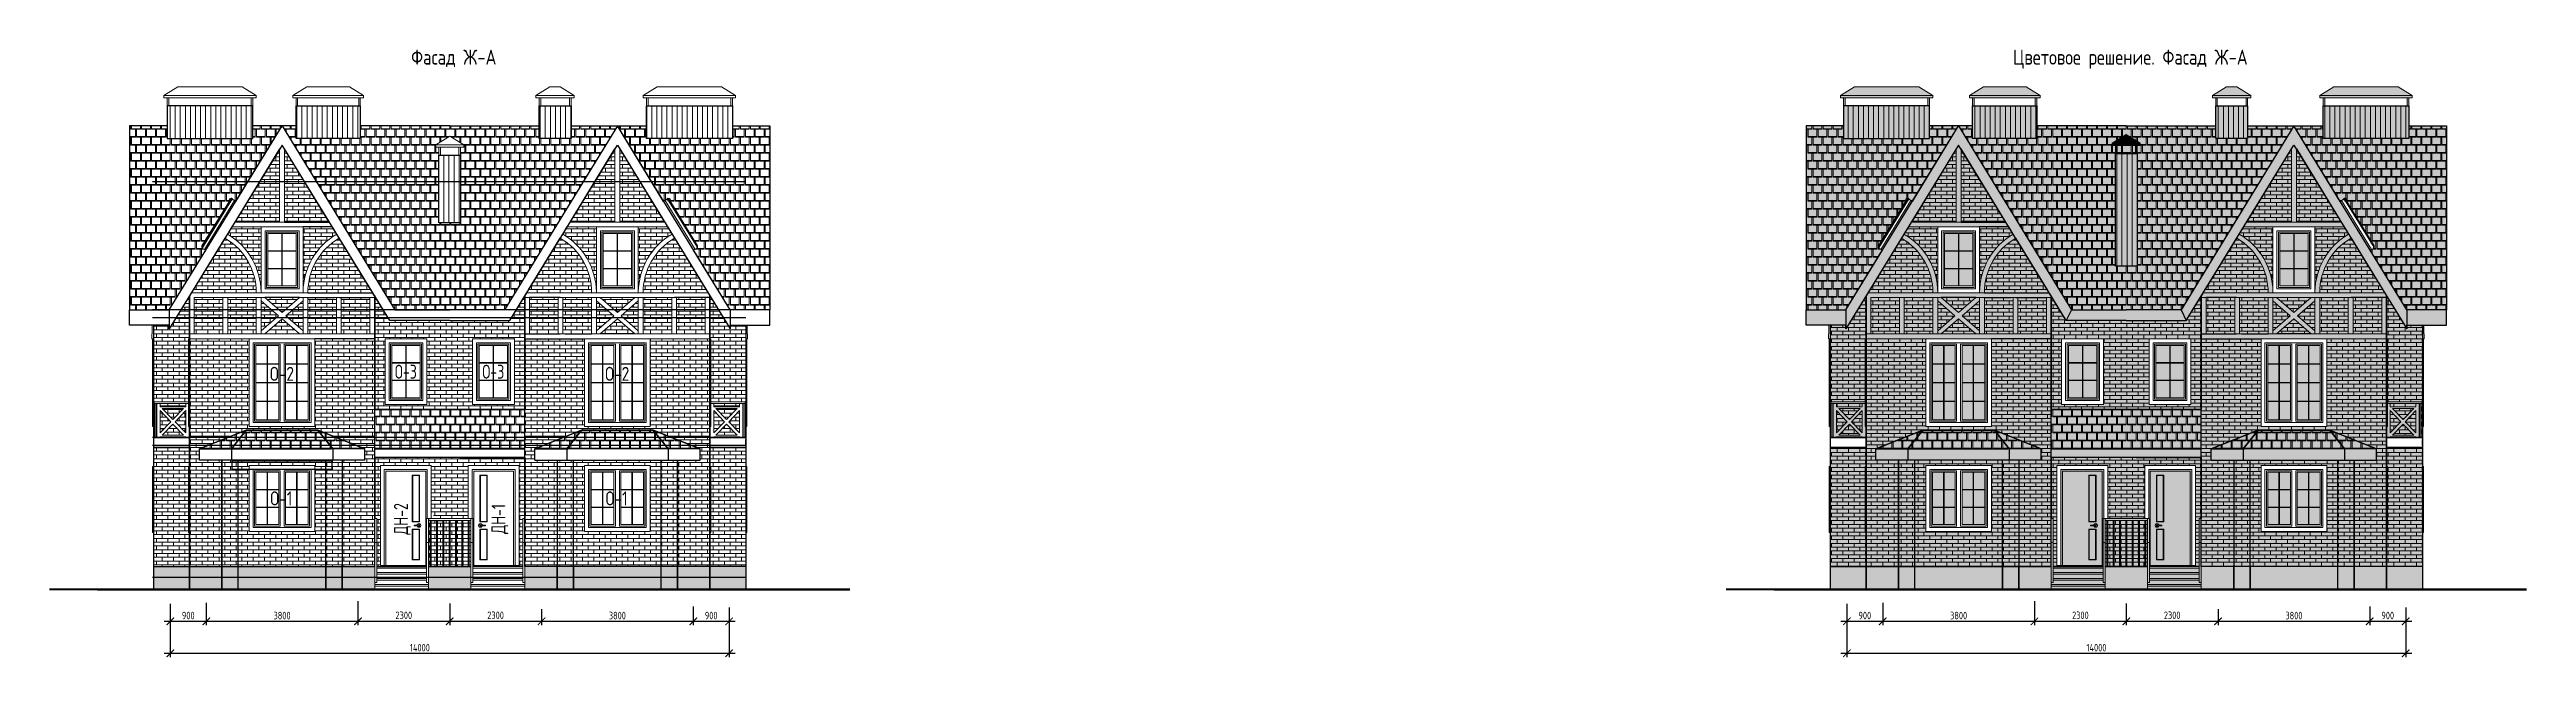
# Model space of a CAD drawing. Header units: millimetres. Extents: x -56498 to 234605, y -296269 to -29969.
# Drawn here: x 162459 to 224509, y -167620 to -152405 of the extents above; entities that cross this region are included whole.
import ezdxf
from ezdxf.enums import TextEntityAlignment as Align

# ---------------------------------------------------------------- set-up
doc = ezdxf.new("R2010")
doc.units = ezdxf.units.MM
doc.header["$LTSCALE"] = 100
doc.header["$PDMODE"] = 35
for name, color, linetype, lineweight in [('0.3', 7, 'Continuous', 30), ('0.5', 7, 'Continuous', 50), ('Примітки 0.09', 200, 'Continuous', 9), ('Розміри 0.09', 5, 'Continuous', 9), ('Тонкі 0.18', 142, 'Continuous', 18), ('Штрихування 0.09', 253, 'Continuous', 9)]:
    doc.layers.add(name, color=color, linetype=linetype, lineweight=lineweight)
doc.layers.add('ViewPorts', color=240, linetype='Continuous', plot=False)
doc.styles.add('GOST 2.304', font='CS_Gost2304.shx')
doc.styles.add('SPDS', font='SPDS.shx', dxfattribs={"width": 0.9})
doc.dimstyles.new('SPDS', dxfattribs={"dimscale": 100, "dimtxt": 2.5, "dimasz": 2.5, "dimexe": 1.25, "dimexo": 0.625, "dimtad": 1, "dimrnd": 0.001, "dimtxsty": 'GOST 2.304', "dimblk": 'ARCHTICK', "dimcen": 2.5, "dimdle": 2, "dimadec": 0, "dimazin": 2, "dimtfac": 0.75, "dimtmove": 1, "dimatfit": 3, "dimfxl": 0, "dimtolj": 1, "dimarcsym": 0})
pattern_1 = [(0, (15, 0), (125, 200), [220, -30]), (0, (15, 15), (125, 200), [220, -30]), (90, (235, 0), (-125, 200), [200, -200]), (90, (265, 0), (-125, 200), [200, -200])]
pattern_2 = [(0, (8399.94, -59400), (0, 94.83852), []), (90, (8399.94, -59400), (-142.24, 94.83852), [94.83852, -94.83852])]
pattern_3 = [(0, (0, -59400), (0, 94.83852), []), (90, (0, -59400), (-142.24, 94.83852), [94.83852, -94.83852])]
pattern_4 = [(0, (42015, -59400), (125, 200), [220, -30]), (0, (42015, -59385), (125, 200), [220, -30]), (90, (42235, -59400), (-125, 200), [200, -200]), (90, (42265, -59400), (-125, 200), [200, -200])]
pattern_5 = [(0, (42000, -59400), (0, 94.83852), []), (90, (42000, -59400), (-142.24, 94.83852), [94.83852, -94.83852])]
pattern_6 = [(0, (0.001, -59400), (0, 94.83852), []), (90, (0.001, -59400), (-142.24, 94.83852), [94.83852, -94.83852])]
pattern_7 = [(0, (50399.94, -59400), (0, 94.83852), []), (90, (50399.94, -59400), (-142.24, 94.83852), [94.83852, -94.83852])]

msp = doc.modelspace()

# ---------------------------------------------------------------- texts
at = {"layer": 'Примітки 0.09', "ltscale": 0.75, "style": 'SPDS'}
for s, p in [('Фасад Ж-А', (172585.912, -152782.503)), ('Цветовое решение. Фасад Ж-А', (214585.912, -152782.503))]:
    msp.add_text(s, height=375, dxfattribs=at).set_placement(p, align=Align.CENTER)
at = {"layer": 'Примітки 0.09', "style": 'SPDS'}
for s, p in [('О-2', (168281.442, -160696.365)), ('О-2', (176681.383, -160696.365)), ('О-1', (168266.029, -163814.814)), ('О-1', (176665.97, -163814.814))]:
    msp.add_text(s, height=350, dxfattribs=at).set_placement(p, align=Align.CENTER)
at = {"layer": 'Примітки 0.09', "style": 'SPDS', "width": 0.9}
for p in [(171386.418, -160643.111), (173576.407, -160643.111)]:
    msp.add_text('О-3', height=350, dxfattribs=at).set_placement(p, align=Align.CENTER)
for s, p in [('ДH-2', (171436.588, -164154.26)), ('ДH-1', (173880.08, -164154.26))]:
    msp.add_text(s, height=350, rotation=90, dxfattribs=at).set_placement(p, align=Align.CENTER)

# ---------------------------------------------------------------- blocks, each defined once
blk = doc.blocks.new('_ArchTick')
at = {"color": 0, "linetype": 'ByBlock', "const_width": 0.15}
blk.add_lwpolyline([(-0.5, -0.5), (0.5, 0.5)], dxfattribs=at)
blk = doc.blocks.new('*D286')
at = {"layer": 'Defpoints', "color": 0, "transparency": 16777216}
for p in [(178584, -166302), (178584, -166717), (179484, -166321)]:
    blk.add_point(p, dxfattribs=at)
at = {"layer": 'Розміри 0.09', "color": 0, "lineweight": -2, "transparency": 16777216}
for p, q in [((179634, -166717), (178434, -166717)), ((178584, -166349), (178584, -166810)), ((179484, -166368), (179484, -166810))]:
    blk.add_line(p, q, dxfattribs=at)
at = {"layer": 'Розміри 0.09', "color": 0, "lineweight": -2, "transparency": 16777216, "xscale": 187.5, "yscale": 187.5, "zscale": 187.5, "rotation": 180}
blk.add_blockref('_ArchTick', (178584, -166717), dxfattribs=at)
at = {"layer": 'Розміри 0.09', "color": 0, "lineweight": -2, "transparency": 16777216, "xscale": 187.5, "yscale": 187.5, "zscale": 187.5}
blk.add_blockref('_ArchTick', (179484, -166717), dxfattribs=at)
at = {"layer": 'Розміри 0.09', "color": 0, "transparency": 16777216, "insert": (179034, -166571), "char_height": 187.5, "attachment_point": 5, "style": 'GOST 2.304'}
blk.add_mtext('\\A1;900', dxfattribs=at)
blk = doc.blocks.new('*D287')
at = {"layer": 'Defpoints', "color": 0, "transparency": 16777216}
for p in [(174784, -166362), (174784, -166717), (178584, -166302)]:
    blk.add_point(p, dxfattribs=at)
at = {"layer": 'Розміри 0.09', "color": 0, "lineweight": -2, "transparency": 16777216}
for p, q in [((178734, -166717), (174634, -166717)), ((174784, -166409), (174784, -166810)), ((178584, -166349), (178584, -166810))]:
    blk.add_line(p, q, dxfattribs=at)
at = {"layer": 'Розміри 0.09', "color": 0, "lineweight": -2, "transparency": 16777216, "xscale": 187.5, "yscale": 187.5, "zscale": 187.5, "rotation": 180}
blk.add_blockref('_ArchTick', (174784, -166717), dxfattribs=at)
at = {"layer": 'Розміри 0.09', "color": 0, "lineweight": -2, "transparency": 16777216, "xscale": 187.5, "yscale": 187.5, "zscale": 187.5}
blk.add_blockref('_ArchTick', (178584, -166717), dxfattribs=at)
at = {"layer": 'Розміри 0.09', "color": 0, "transparency": 16777216, "insert": (176684, -166572), "char_height": 187.5, "attachment_point": 5, "style": 'GOST 2.304'}
blk.add_mtext('\\A1;3800', dxfattribs=at)
blk = doc.blocks.new('*D288')
at = {"layer": 'Defpoints', "color": 0, "transparency": 16777216}
for p in [(172484, -166227), (172484, -166717), (174784, -166362)]:
    blk.add_point(p, dxfattribs=at)
at = {"layer": 'Розміри 0.09', "color": 0, "lineweight": -2, "transparency": 16777216}
for p, q in [((172484, -166273), (172484, -166810)), ((174934, -166717), (172334, -166717)), ((174784, -166409), (174784, -166810))]:
    blk.add_line(p, q, dxfattribs=at)
at = {"layer": 'Розміри 0.09', "color": 0, "lineweight": -2, "transparency": 16777216, "xscale": 187.5, "yscale": 187.5, "zscale": 187.5, "rotation": 180}
blk.add_blockref('_ArchTick', (172484, -166717), dxfattribs=at)
at = {"layer": 'Розміри 0.09', "color": 0, "lineweight": -2, "transparency": 16777216, "xscale": 187.5, "yscale": 187.5, "zscale": 187.5}
blk.add_blockref('_ArchTick', (174784, -166717), dxfattribs=at)
at = {"layer": 'Розміри 0.09', "color": 0, "transparency": 16777216, "insert": (173634, -166565), "char_height": 187.5, "attachment_point": 5, "style": 'GOST 2.304'}
blk.add_mtext('\\A1;2300', dxfattribs=at)
blk = doc.blocks.new('*D289')
at = {"layer": 'Defpoints', "color": 0, "transparency": 16777216}
for p in [(170184, -166165), (172484, -166227), (170184, -166717)]:
    blk.add_point(p, dxfattribs=at)
at = {"layer": 'Розміри 0.09', "color": 0, "lineweight": -2, "transparency": 16777216}
for p, q in [((170184, -166212), (170184, -166810)), ((172484, -166273), (172484, -166810)), ((172634, -166717), (170034, -166717))]:
    blk.add_line(p, q, dxfattribs=at)
at = {"layer": 'Розміри 0.09', "color": 0, "lineweight": -2, "transparency": 16777216, "xscale": 187.5, "yscale": 187.5, "zscale": 187.5, "rotation": 180}
blk.add_blockref('_ArchTick', (170184, -166717), dxfattribs=at)
at = {"layer": 'Розміри 0.09', "color": 0, "lineweight": -2, "transparency": 16777216, "xscale": 187.5, "yscale": 187.5, "zscale": 187.5}
blk.add_blockref('_ArchTick', (172484, -166717), dxfattribs=at)
at = {"layer": 'Розміри 0.09', "color": 0, "transparency": 16777216, "insert": (171334, -166565), "char_height": 187.5, "attachment_point": 5, "style": 'GOST 2.304'}
blk.add_mtext('\\A1;2300', dxfattribs=at)
blk = doc.blocks.new('*D290')
at = {"layer": 'Defpoints', "color": 0, "transparency": 16777216}
for p in [(166384, -166209), (170184, -166165), (166384, -166717)]:
    blk.add_point(p, dxfattribs=at)
at = {"layer": 'Розміри 0.09', "color": 0, "lineweight": -2, "transparency": 16777216}
for p, q in [((166384, -166256), (166384, -166810)), ((170184, -166212), (170184, -166810)), ((170334, -166717), (166234, -166717))]:
    blk.add_line(p, q, dxfattribs=at)
at = {"layer": 'Розміри 0.09', "color": 0, "lineweight": -2, "transparency": 16777216, "xscale": 187.5, "yscale": 187.5, "zscale": 187.5, "rotation": 180}
blk.add_blockref('_ArchTick', (166384, -166717), dxfattribs=at)
at = {"layer": 'Розміри 0.09', "color": 0, "lineweight": -2, "transparency": 16777216, "xscale": 187.5, "yscale": 187.5, "zscale": 187.5}
blk.add_blockref('_ArchTick', (170184, -166717), dxfattribs=at)
at = {"layer": 'Розміри 0.09', "color": 0, "transparency": 16777216, "insert": (168284, -166572), "char_height": 187.5, "attachment_point": 5, "style": 'GOST 2.304'}
blk.add_mtext('\\A1;3800', dxfattribs=at)
blk = doc.blocks.new('*D291')
at = {"layer": 'Defpoints', "color": 0, "transparency": 16777216}
for p in [(165484, -166231), (166384, -166209), (165484, -166717)]:
    blk.add_point(p, dxfattribs=at)
at = {"layer": 'Розміри 0.09', "color": 0, "lineweight": -2, "transparency": 16777216}
for p, q in [((165484, -166278), (165484, -166810)), ((166384, -166256), (166384, -166810)), ((166534, -166717), (165334, -166717))]:
    blk.add_line(p, q, dxfattribs=at)
at = {"layer": 'Розміри 0.09', "color": 0, "lineweight": -2, "transparency": 16777216, "xscale": 187.5, "yscale": 187.5, "zscale": 187.5, "rotation": 180}
blk.add_blockref('_ArchTick', (165484, -166717), dxfattribs=at)
at = {"layer": 'Розміри 0.09', "color": 0, "lineweight": -2, "transparency": 16777216, "xscale": 187.5, "yscale": 187.5, "zscale": 187.5}
blk.add_blockref('_ArchTick', (166384, -166717), dxfattribs=at)
at = {"layer": 'Розміри 0.09', "color": 0, "transparency": 16777216, "insert": (165934, -166571), "char_height": 187.5, "attachment_point": 5, "style": 'GOST 2.304'}
blk.add_mtext('\\A1;900', dxfattribs=at)
blk = doc.blocks.new('*D292')
at = {"layer": 'Defpoints', "color": 0, "transparency": 16777216}
for p in [(165484, -166651), (179484, -166651), (179484, -167517)]:
    blk.add_point(p, dxfattribs=at)
at = {"layer": 'Розміри 0.09', "color": 0, "lineweight": -2, "transparency": 16777216}
for p, q in [((165484, -166698), (165484, -167610)), ((179484, -166698), (179484, -167610)), ((165334, -167517), (179634, -167517))]:
    blk.add_line(p, q, dxfattribs=at)
at = {"layer": 'Розміри 0.09', "color": 0, "lineweight": -2, "transparency": 16777216, "xscale": 187.5, "yscale": 187.5, "zscale": 187.5, "rotation": 180}
blk.add_blockref('_ArchTick', (165484, -167517), dxfattribs=at)
at = {"layer": 'Розміри 0.09', "color": 0, "lineweight": -2, "transparency": 16777216, "xscale": 187.5, "yscale": 187.5, "zscale": 187.5}
blk.add_blockref('_ArchTick', (179484, -167517), dxfattribs=at)
at = {"layer": 'Розміри 0.09', "color": 0, "transparency": 16777216, "insert": (171737, -167376), "char_height": 187.5, "attachment_point": 5, "style": 'GOST 2.304'}
blk.add_mtext('\\A1;14000', dxfattribs=at)
blk = doc.blocks.new('*D315')
at = {"layer": 'Defpoints', "color": 0, "transparency": 16777216}
for p in [(220584, -166302), (220584, -166717), (221484, -166321)]:
    blk.add_point(p, dxfattribs=at)
at = {"layer": 'Розміри 0.09', "color": 0, "lineweight": -2, "transparency": 16777216}
for p, q in [((221634, -166717), (220434, -166717)), ((220584, -166349), (220584, -166810)), ((221484, -166368), (221484, -166810))]:
    blk.add_line(p, q, dxfattribs=at)
at = {"layer": 'Розміри 0.09', "color": 0, "lineweight": -2, "transparency": 16777216, "xscale": 187.5, "yscale": 187.5, "zscale": 187.5, "rotation": 180}
blk.add_blockref('_ArchTick', (220584, -166717), dxfattribs=at)
at = {"layer": 'Розміри 0.09', "color": 0, "lineweight": -2, "transparency": 16777216, "xscale": 187.5, "yscale": 187.5, "zscale": 187.5}
blk.add_blockref('_ArchTick', (221484, -166717), dxfattribs=at)
at = {"layer": 'Розміри 0.09', "color": 0, "transparency": 16777216, "insert": (221034, -166571), "char_height": 187.5, "attachment_point": 5, "style": 'GOST 2.304'}
blk.add_mtext('\\A1;900', dxfattribs=at)
blk = doc.blocks.new('*D316')
at = {"layer": 'Defpoints', "color": 0, "transparency": 16777216}
for p in [(216784, -166362), (216784, -166717), (220584, -166302)]:
    blk.add_point(p, dxfattribs=at)
at = {"layer": 'Розміри 0.09', "color": 0, "lineweight": -2, "transparency": 16777216}
for p, q in [((220734, -166717), (216634, -166717)), ((216784, -166409), (216784, -166810)), ((220584, -166349), (220584, -166810))]:
    blk.add_line(p, q, dxfattribs=at)
at = {"layer": 'Розміри 0.09', "color": 0, "lineweight": -2, "transparency": 16777216, "xscale": 187.5, "yscale": 187.5, "zscale": 187.5, "rotation": 180}
blk.add_blockref('_ArchTick', (216784, -166717), dxfattribs=at)
at = {"layer": 'Розміри 0.09', "color": 0, "lineweight": -2, "transparency": 16777216, "xscale": 187.5, "yscale": 187.5, "zscale": 187.5}
blk.add_blockref('_ArchTick', (220584, -166717), dxfattribs=at)
at = {"layer": 'Розміри 0.09', "color": 0, "transparency": 16777216, "insert": (218684, -166572), "char_height": 187.5, "attachment_point": 5, "style": 'GOST 2.304'}
blk.add_mtext('\\A1;3800', dxfattribs=at)
blk = doc.blocks.new('*D317')
at = {"layer": 'Defpoints', "color": 0, "transparency": 16777216}
for p in [(214484, -166227), (214484, -166717), (216784, -166362)]:
    blk.add_point(p, dxfattribs=at)
at = {"layer": 'Розміри 0.09', "color": 0, "lineweight": -2, "transparency": 16777216}
for p, q in [((214484, -166273), (214484, -166810)), ((216934, -166717), (214334, -166717)), ((216784, -166409), (216784, -166810))]:
    blk.add_line(p, q, dxfattribs=at)
at = {"layer": 'Розміри 0.09', "color": 0, "lineweight": -2, "transparency": 16777216, "xscale": 187.5, "yscale": 187.5, "zscale": 187.5, "rotation": 180}
blk.add_blockref('_ArchTick', (214484, -166717), dxfattribs=at)
at = {"layer": 'Розміри 0.09', "color": 0, "lineweight": -2, "transparency": 16777216, "xscale": 187.5, "yscale": 187.5, "zscale": 187.5}
blk.add_blockref('_ArchTick', (216784, -166717), dxfattribs=at)
at = {"layer": 'Розміри 0.09', "color": 0, "transparency": 16777216, "insert": (215634, -166565), "char_height": 187.5, "attachment_point": 5, "style": 'GOST 2.304'}
blk.add_mtext('\\A1;2300', dxfattribs=at)
blk = doc.blocks.new('*D318')
at = {"layer": 'Defpoints', "color": 0, "transparency": 16777216}
for p in [(212184, -166165), (214484, -166227), (212184, -166717)]:
    blk.add_point(p, dxfattribs=at)
at = {"layer": 'Розміри 0.09', "color": 0, "lineweight": -2, "transparency": 16777216}
for p, q in [((212184, -166212), (212184, -166810)), ((214484, -166273), (214484, -166810)), ((214634, -166717), (212034, -166717))]:
    blk.add_line(p, q, dxfattribs=at)
at = {"layer": 'Розміри 0.09', "color": 0, "lineweight": -2, "transparency": 16777216, "xscale": 187.5, "yscale": 187.5, "zscale": 187.5, "rotation": 180}
blk.add_blockref('_ArchTick', (212184, -166717), dxfattribs=at)
at = {"layer": 'Розміри 0.09', "color": 0, "lineweight": -2, "transparency": 16777216, "xscale": 187.5, "yscale": 187.5, "zscale": 187.5}
blk.add_blockref('_ArchTick', (214484, -166717), dxfattribs=at)
at = {"layer": 'Розміри 0.09', "color": 0, "transparency": 16777216, "insert": (213334, -166565), "char_height": 187.5, "attachment_point": 5, "style": 'GOST 2.304'}
blk.add_mtext('\\A1;2300', dxfattribs=at)
blk = doc.blocks.new('*D319')
at = {"layer": 'Defpoints', "color": 0, "transparency": 16777216}
for p in [(208384, -166209), (212184, -166165), (208384, -166717)]:
    blk.add_point(p, dxfattribs=at)
at = {"layer": 'Розміри 0.09', "color": 0, "lineweight": -2, "transparency": 16777216}
for p, q in [((208384, -166256), (208384, -166810)), ((212184, -166212), (212184, -166810)), ((212334, -166717), (208234, -166717))]:
    blk.add_line(p, q, dxfattribs=at)
at = {"layer": 'Розміри 0.09', "color": 0, "lineweight": -2, "transparency": 16777216, "xscale": 187.5, "yscale": 187.5, "zscale": 187.5, "rotation": 180}
blk.add_blockref('_ArchTick', (208384, -166717), dxfattribs=at)
at = {"layer": 'Розміри 0.09', "color": 0, "lineweight": -2, "transparency": 16777216, "xscale": 187.5, "yscale": 187.5, "zscale": 187.5}
blk.add_blockref('_ArchTick', (212184, -166717), dxfattribs=at)
at = {"layer": 'Розміри 0.09', "color": 0, "transparency": 16777216, "insert": (210284, -166572), "char_height": 187.5, "attachment_point": 5, "style": 'GOST 2.304'}
blk.add_mtext('\\A1;3800', dxfattribs=at)
blk = doc.blocks.new('*D320')
at = {"layer": 'Defpoints', "color": 0, "transparency": 16777216}
for p in [(207484, -166231), (208384, -166209), (207484, -166717)]:
    blk.add_point(p, dxfattribs=at)
at = {"layer": 'Розміри 0.09', "color": 0, "lineweight": -2, "transparency": 16777216}
for p, q in [((207484, -166278), (207484, -166810)), ((208384, -166256), (208384, -166810)), ((208534, -166717), (207334, -166717))]:
    blk.add_line(p, q, dxfattribs=at)
at = {"layer": 'Розміри 0.09', "color": 0, "lineweight": -2, "transparency": 16777216, "xscale": 187.5, "yscale": 187.5, "zscale": 187.5, "rotation": 180}
blk.add_blockref('_ArchTick', (207484, -166717), dxfattribs=at)
at = {"layer": 'Розміри 0.09', "color": 0, "lineweight": -2, "transparency": 16777216, "xscale": 187.5, "yscale": 187.5, "zscale": 187.5}
blk.add_blockref('_ArchTick', (208384, -166717), dxfattribs=at)
at = {"layer": 'Розміри 0.09', "color": 0, "transparency": 16777216, "insert": (207934, -166571), "char_height": 187.5, "attachment_point": 5, "style": 'GOST 2.304'}
blk.add_mtext('\\A1;900', dxfattribs=at)
blk = doc.blocks.new('*D321')
at = {"layer": 'Defpoints', "color": 0, "transparency": 16777216}
for p in [(207484, -166651), (221484, -166651), (221484, -167517)]:
    blk.add_point(p, dxfattribs=at)
at = {"layer": 'Розміри 0.09', "color": 0, "lineweight": -2, "transparency": 16777216}
for p, q in [((207484, -166698), (207484, -167610)), ((221484, -166698), (221484, -167610)), ((207334, -167517), (221634, -167517))]:
    blk.add_line(p, q, dxfattribs=at)
at = {"layer": 'Розміри 0.09', "color": 0, "lineweight": -2, "transparency": 16777216, "xscale": 187.5, "yscale": 187.5, "zscale": 187.5, "rotation": 180}
blk.add_blockref('_ArchTick', (207484, -167517), dxfattribs=at)
at = {"layer": 'Розміри 0.09', "color": 0, "lineweight": -2, "transparency": 16777216, "xscale": 187.5, "yscale": 187.5, "zscale": 187.5}
blk.add_blockref('_ArchTick', (221484, -167517), dxfattribs=at)
at = {"layer": 'Розміри 0.09', "color": 0, "transparency": 16777216, "insert": (213737, -167376), "char_height": 187.5, "attachment_point": 5, "style": 'GOST 2.304'}
blk.add_mtext('\\A1;14000', dxfattribs=at)

# ---------------------------------------------------------------- dimensions: what is measured, and where the dimension line sits
at = {"layer": 'Розміри 0.09'}
for base, p1, p2, picture, middle in [((165484.129, -166716.577), (166384.129, -166208.811), (165484.129, -166231.41), '*D291', (165934.129, -166570.526)), ((166384.129, -166716.577), (170184.129, -166165.46), (166384.129, -166208.811), '*D290', (168284.129, -166572.068)), ((170184.129, -166716.577), (172484.129, -166226.531), (170184.129, -166165.46), '*D289', (171334.129, -166564.806)), ((172484.129, -166716.577), (174784.129, -166362.456), (172484.129, -166226.531), '*D288', (173634.129, -166564.806)), ((207484.129, -166716.577), (208384.129, -166208.811), (207484.129, -166231.41), '*D320', (207934.129, -166570.526)), ((208384.129, -166716.577), (212184.129, -166165.46), (208384.129, -166208.811), '*D319', (210284.129, -166572.068)), ((212184.129, -166716.577), (214484.129, -166226.531), (212184.129, -166165.46), '*D318', (213334.129, -166564.806)), ((214484.129, -166716.577), (216784.129, -166362.456), (214484.129, -166226.531), '*D317', (215634.129, -166564.806)), ((174784.129, -166716.577), (178584.129, -166302.341), (174784.129, -166362.456), '*D287', (176684.129, -166572.068)), ((178584.129, -166716.577), (179484.129, -166320.818), (178584.129, -166302.341), '*D286', (179034.129, -166570.526)), ((216784.129, -166716.577), (220584.129, -166302.341), (216784.129, -166362.456), '*D316', (218684.129, -166572.068)), ((220584.129, -166716.577), (221484.129, -166320.818), (220584.129, -166302.341), '*D315', (221034.129, -166570.526))]:
    dim = msp.add_linear_dim(base=base, p1=p1, p2=p2, angle=180, dimstyle='SPDS', override={"dimscale": 75, "dimlfac": 1, "dimtxsty": 'GOST 2.304', "dimblk1": 'ArchTick', "dimblk2": 'ArchTick', "dimsah": 1, "dimtolj": 1}, dxfattribs=at)
    dim.commit()
    dim.dimension.update_dxf_attribs({"geometry": picture, "text_midpoint": middle})
for base, p1, p2, picture, middle in [((179484.129, -167516.577), (165484.129, -166650.979), (179484.129, -166650.979), '*D292', (171736.724, -167516.577)), ((221484.129, -167516.577), (207484.129, -166650.979), (221484.129, -166650.979), '*D321', (213736.724, -167516.577))]:
    dim = msp.add_linear_dim(base=base, p1=p1, p2=p2, angle=180, dimstyle='SPDS', override={"dimscale": 75, "dimlfac": 1, "dimtxsty": 'GOST 2.304', "dimblk1": 'ArchTick', "dimblk2": 'ArchTick', "dimsah": 1, "dimtolj": 1}, dxfattribs=at)
    dim.commit()
    dim.dimension.update_dxf_attribs({"geometry": picture, "text_midpoint": middle, "dimtype": 160})

# ---------------------------------------------------------------- hatches: boundary and pattern name
at = {"layer": 'Тонкі 0.18', "ltscale": 0.75, "true_color": 0xa64f21}
h = msp.add_hatch(color=34, dxfattribs=at)
h.paths.add_polyline_path([(217524.115, -153816.621), (217484.115, -153816.621), (216724.115, -153816.621), (216724.115, -154633.059), (217524.115, -154633.059)])
h.paths.add_polyline_path([(212244.145, -153816.621), (212204.145, -153816.621), (210634.145, -153816.621), (210634.145, -154633.059), (212244.145, -154633.059)])
h.paths.add_polyline_path([(221564.145, -153816.621), (221524.145, -153816.621), (219414.145, -153816.621), (219414.145, -154633.059), (221564.145, -154633.059)])
h.paths.add_polyline_path([(214754.13, -155009.58), (214714.13, -155009.58), (214214.13, -155009.58), (214214.13, -157826.238), (214754.13, -157826.238)])
h.paths.add_polyline_path([(209554.145, -153816.621), (209514.145, -153816.621), (207404.145, -153816.621), (207404.145, -154633.059), (209554.145, -154633.059)])
for points in [[(210284.159, -154316.621), (209554.145, -154316.621), (209554.145, -154633.059), (207404.145, -154633.059), (207404.145, -154316.621), (206464.144, -154316.621), (206464.144, -158916.651), (207459.142, -158916.651), (208376.303, -157423.216), (208342.237, -157402.274), (208336.984, -157410.761), (208286.71, -157379.921), (208292.077, -157367.973), (208277.106, -157358.768), (208274.705, -157319.225), (208972.011, -156183.695), (208955.878, -156173.753), (208980.415, -156133.706), (209017.558, -156124.83), (209043.145, -156140.527), (209036.876, -156150.737), (209040.294, -156152.848), (209090.567, -156183.718), (209090.558, -156183.733), (209124.634, -156204.653)], [(222504.116, -154316.621), (221564.145, -154316.621), (221564.145, -154633.059), (219414.145, -154633.059), (219414.145, -154316.621), (218684.1, -154316.621), (219843.626, -156204.653), (219877.702, -156183.733), (219877.692, -156183.718), (219927.966, -156152.848), (219931.384, -156150.737), (219925.115, -156140.527), (219950.702, -156124.83), (219987.845, -156133.706), (220012.381, -156173.753), (219996.249, -156183.695), (220693.555, -157319.225), (220691.154, -157358.768), (220676.183, -157367.973), (220681.549, -157379.921), (220631.275, -157410.761), (220626.023, -157402.274), (220591.957, -157423.216), (221509.117, -158916.651), (222504.116, -158916.651)], [(216364.106, -161416.614), (214734.149, -161416.614), (212604.154, -161416.614), (212604.154, -162398.08), (216364.106, -162398.08)]]:
    msp.add_hatch(color=34, dxfattribs=at).paths.add_polyline_path(points)
h = msp.add_hatch(color=34, dxfattribs=at)
h.paths.add_polyline_path([(218684.1, -154316.621), (217524.115, -154316.621), (217524.115, -154633.059), (216724.115, -154633.059), (216724.115, -154316.621), (214484.13, -154316.621), (212244.145, -154316.621), (212244.145, -154633.059), (210634.145, -154633.059), (210634.145, -154316.621), (210284.159, -154316.621), (213109.102, -158916.651), (214484.13, -158916.651), (215859.158, -158916.651)])
h.paths.add_polyline_path([(214754.13, -157826.238), (214214.13, -157826.238), (214214.13, -155009.58), (214214.13, -154809.58), (214134.13, -154809.58), (214134.13, -154749.58), (214484.13, -154528.563), (214834.13, -154749.58), (214834.13, -154809.58), (214754.13, -154809.58), (214754.13, -155009.58)], flags=16)
h.paths.add_polyline_path([(214714.13, -154809.58), (214254.13, -154809.58), (214254.13, -155009.58), (214714.13, -155009.58)], flags=16)
at = {"layer": 'Тонкі 0.18', "ltscale": 0.75, "true_color": 0xf4ebd8}
h = msp.add_hatch(color=254, dxfattribs=at)
h.paths.add_polyline_path([(210344.113, -154892.039), (210344.113, -156721.618), (211467.772, -156721.618)])
h.paths.add_polyline_path([(210224.131, -154892.08), (209100.547, -156721.618), (210224.131, -156721.618)])
h = msp.add_hatch(color=254, dxfattribs=at)
h.paths.add_polyline_path([(218744.054, -154892.039), (218744.054, -156721.618), (219867.713, -156721.618)])
h.paths.add_polyline_path([(218624.072, -154892.08), (217500.488, -156721.618), (218624.072, -156721.618)])
for points in [[(208915.469, -157023.095), (209026.858, -156841.623), (209759.21, -156841.623), (209759.21, -158470.739, 0.263569992)], [(211652.85, -157023.095), (211541.461, -156841.623), (210809.109, -156841.623), (210809.109, -158470.739, -0.263569992)], [(217315.41, -157023.095), (217426.798, -156841.623), (218159.151, -156841.623), (218159.151, -158470.739, 0.263569992)], [(220052.791, -157023.095), (219941.402, -156841.623), (219209.05, -156841.623), (219209.05, -158470.739, -0.263569992)], [(208852.604, -157125.352), (208059.127, -158417.364), (208013.506, -158491.649), (209639.338, -158491.649, 0.267341253)], [(211715.715, -157125.352, 0.000233005), (211714.442, -157126.091), (211626.334, -157181.298), (211546.067, -157239.082), (211457.648, -157312.298), (211387.145, -157379.134), (211323.611, -157447.074), (211262.186, -157521.2), (211191.181, -157620.038), (211139.714, -157709.181), (211075.866, -157826.414), (211022.537, -157956.053), (210974.701, -158114.315), (210947.908, -158247.813), (210933.125, -158377.264), (210928.981, -158491.649), (212554.761, -158491.649)], [(217252.544, -157125.352), (216459.068, -158417.364), (216413.447, -158491.649), (218039.279, -158491.649, 0.267341253)], [(220115.656, -157125.352, 0.000233005), (220114.383, -157126.091), (220026.275, -157181.298), (219946.008, -157239.082), (219857.588, -157312.298), (219787.086, -157379.134), (219723.552, -157447.074), (219662.127, -157521.2), (219591.122, -157620.038), (219539.655, -157709.181), (219475.807, -157826.414), (219422.478, -157956.053), (219374.642, -158114.315), (219347.849, -158247.813), (219333.066, -158377.264), (219328.921, -158491.649), (220954.702, -158491.649)]]:
    msp.add_hatch(color=254, dxfattribs=at).paths.add_polyline_path(points)
h = msp.add_hatch(color=254, dxfattribs=at)
h.paths.add_polyline_path([(207870.298, -162096.587), (207227.918, -162096.587), (207227.918, -162116.592), (207870.298, -162116.592)], flags=17)
h.paths.add_polyline_path([(207144.103, -161266.617), (207134.123, -161266.617), (207134.123, -162116.592), (207144.103, -162116.592)], flags=17)
h.paths.add_polyline_path([(207939.167, -163641.549), (207064.129, -163641.549), (207064.129, -165346.592), (207964.154, -165346.592), (207964.154, -164491.65), (207939.167, -164491.65)])
h.paths.add_polyline_path([(207939.167, -159641.645), (207964.154, -159641.645), (207964.154, -159521.588), (207964.154, -158572.014), (207459.142, -159394.328), (207459.142, -159301.809), (207064.129, -159301.809), (207064.129, -160466.625), (207939.167, -160466.625)])
h.paths.add_polyline_path([(207939.167, -160466.625), (207064.129, -160466.625), (207064.129, -162116.592), (207094.129, -162116.592), (207094.129, -161266.617), (207084.149, -161266.617), (207084.149, -161226.623), (207144.103, -161226.623), (207939.167, -161226.623)])
h.paths.add_polyline_path([(207939.167, -162841.616), (207964.154, -162841.616), (207964.154, -162366.591), (207064.129, -162366.591), (207064.129, -163641.586), (207939.167, -163641.586)])
h.paths.add_polyline_path([(207870.298, -161266.617), (207227.918, -161266.617), (207227.918, -161346.605), (207870.298, -161346.605)], flags=17)
h.paths.add_polyline_path([(207816.873, -161386.599), (207281.343, -161386.599), (207549.145, -161665.882)], flags=17)
h.paths.add_polyline_path([(207495.645, -161721.634), (207227.918, -161442.351), (207227.918, -162000.841)], flags=17)
h.paths.add_polyline_path([(207549.145, -161777.385), (207281.343, -162056.593), (207816.873, -162056.593)], flags=17)
h.paths.add_polyline_path([(207870.298, -161442.351), (207602.571, -161721.634), (207870.298, -162000.841)], flags=17)
h = msp.add_hatch(color=254, dxfattribs=at)
h.paths.add_polyline_path([(212484.172, -158611.631), (211766.665, -158611.631), (211766.665, -159521.588), (212484.172, -159521.588)])
h.paths.add_polyline_path([(211646.683, -158611.631), (210929.166, -158611.631), (210929.166, -159521.588), (211646.683, -159521.588)])
h.paths.add_polyline_path([(210809.109, -158691.019), (210375.778, -159066.647), (210809.109, -159442.201)])
h.paths.add_polyline_path([(210717.49, -158611.631), (209850.754, -158611.631), (210284.159, -158987.185)])
h.paths.add_polyline_path([(209759.135, -158691.019), (209759.135, -159442.201), (210192.541, -159066.647)])
h.paths.add_polyline_path([(210284.159, -159146.035), (209850.754, -159521.588), (210717.49, -159521.588)])
h.paths.add_polyline_path([(209639.153, -158611.631), (208921.635, -158611.631), (208921.635, -159521.588), (209639.153, -159521.588)])
h.paths.add_polyline_path([(208801.653, -158611.631), (208084.136, -158611.631), (208084.136, -159521.588), (208801.653, -159521.588)])
h = msp.add_hatch(color=254, dxfattribs=at)
h.paths.add_polyline_path([(215054.137, -159641.645), (216104.111, -159641.645), (216104.111, -160466.625), (216364.106, -160466.625), (216364.106, -159641.645), (216364.106, -159521.588), (216364.106, -158611.631), (216364.106, -158572.078), (215987.019, -159186.104), (214484.13, -159186.104), (212981.241, -159186.104), (212604.154, -158572.078), (212604.154, -160466.625), (212864.148, -160466.625), (212864.148, -159641.645), (213914.122, -159641.645), (213914.122, -160466.625), (215054.137, -160466.625)])
h.paths.add_polyline_path([(215054.137, -160466.625), (213914.122, -160466.625), (213914.122, -161291.604), (212864.148, -161291.604), (212864.148, -160466.625), (212604.154, -160466.625), (212604.154, -161416.614), (216364.106, -161416.614), (216364.106, -160466.625), (216104.111, -160466.625), (216104.111, -161291.604), (215054.137, -161291.604)])
h = msp.add_hatch(color=254, dxfattribs=at)
h.paths.add_polyline_path([(220884.124, -158611.631), (220166.606, -158611.631), (220166.606, -159521.588), (220884.124, -159521.588)])
h.paths.add_polyline_path([(220046.624, -158611.631), (219329.107, -158611.631), (219329.107, -159521.588), (220046.624, -159521.588)])
h.paths.add_polyline_path([(219209.125, -158691.019), (218775.719, -159066.647), (219209.125, -159442.201)])
h.paths.add_polyline_path([(218684.1, -159146.035), (218250.769, -159521.588), (219117.506, -159521.588)])
h.paths.add_polyline_path([(218159.151, -158691.019), (218159.151, -159442.201), (218592.482, -159066.647)])
h.paths.add_polyline_path([(219117.506, -158611.631), (218250.769, -158611.631), (218684.1, -158987.185)])
h.paths.add_polyline_path([(218039.094, -158611.631), (217321.576, -158611.631), (217321.576, -159521.588), (218039.094, -159521.588)])
h.paths.add_polyline_path([(217201.594, -158611.631), (216484.088, -158611.631), (216484.088, -159521.588), (217201.594, -159521.588)])
h = msp.add_hatch(color=254, dxfattribs=at)
h.paths.add_polyline_path([(221834.137, -161266.617), (221824.157, -161266.617), (221824.157, -162116.595), (221834.137, -162116.595)], flags=16)
h.paths.add_polyline_path([(221740.342, -162096.587), (221097.962, -162096.587), (221097.962, -162116.595), (221740.342, -162116.595)], flags=17)
h.paths.add_polyline_path([(221904.131, -159301.809), (221509.117, -159301.809), (221509.117, -159394.328), (221004.106, -158572.014), (221004.106, -159521.588), (221004.106, -159641.645), (221029.093, -159641.645), (221029.093, -160466.625), (221904.131, -160466.625)])
h.paths.add_polyline_path([(221904.131, -160466.625), (221029.093, -160466.625), (221029.093, -161226.623), (221824.157, -161226.623), (221884.11, -161226.623), (221884.11, -161266.617), (221874.131, -161266.617), (221874.131, -162116.595), (221904.131, -162116.595)])
h.paths.add_polyline_path([(221740.342, -161442.351), (221472.615, -161721.634), (221740.342, -162000.841)], flags=17)
h.paths.add_polyline_path([(221686.917, -161386.599), (221151.387, -161386.599), (221419.114, -161665.882)], flags=17)
h.paths.add_polyline_path([(221740.342, -161266.617), (221097.962, -161266.617), (221097.962, -161346.605), (221740.342, -161346.605)], flags=16)
h.paths.add_polyline_path([(221365.689, -161721.634), (221097.962, -161442.351), (221097.962, -162000.841)], flags=17)
h.paths.add_polyline_path([(221419.114, -161777.385), (221151.387, -162056.593), (221686.917, -162056.593)], flags=17)
h.paths.add_polyline_path([(221904.131, -162366.591), (221004.106, -162366.591), (221004.106, -162841.616), (221029.093, -162841.616), (221029.093, -163641.586), (221904.131, -163641.586)])
h.paths.add_polyline_path([(221904.131, -163641.586), (221029.093, -163641.586), (221029.093, -164491.575), (221029.093, -164491.65), (221004.106, -164491.65), (221004.106, -165346.592), (221904.131, -165346.592)])
h = msp.add_hatch(color=254, dxfattribs=at)
h.paths.add_polyline_path([(212604.154, -159641.645), (211109.176, -159641.645), (211109.176, -160466.625), (212604.154, -160466.625)])
h.paths.add_polyline_path([(209459.143, -159641.645), (207964.154, -159641.645), (207964.154, -160466.625), (209459.143, -160466.625)])
h.paths.add_polyline_path([(209459.143, -160466.625), (207964.154, -160466.625), (207964.154, -165346.592), (208779.193, -165346.592), (208779.193, -162686.817), (208214.154, -162686.817), (208214.154, -162398.08), (209387.709, -161933.459), (211180.61, -161933.459), (212354.165, -162398.08), (212354.165, -162686.817), (211789.115, -162686.817), (211789.115, -165316.592), (211789.115, -165346.592), (212604.154, -165346.592), (212604.154, -164741.593), (212604.154, -164141.608), (212604.154, -162614.633), (212604.154, -160466.625), (211109.176, -160466.625), (211109.176, -161841.616), (209459.143, -161841.616)])
h = msp.add_hatch(color=254, dxfattribs=at)
h.paths.add_polyline_path([(221004.106, -159641.645), (219509.117, -159641.645), (219509.117, -160466.625), (221004.106, -160466.625)])
h.paths.add_polyline_path([(221004.106, -160466.625), (219509.117, -160466.625), (219509.117, -161841.616), (217859.158, -161841.616), (217859.083, -161841.616), (217859.083, -160466.625), (216364.106, -160466.625), (216364.106, -165346.592), (217179.145, -165346.592), (217179.145, -165316.592), (217179.145, -162686.817), (216614.095, -162686.817), (216614.095, -162398.08), (217787.649, -161933.459), (219580.551, -161933.459), (220754.106, -162398.08), (220754.106, -162686.817), (220189.067, -162686.817), (220189.067, -165346.592), (221004.106, -165346.592)])
h.paths.add_polyline_path([(217859.083, -159641.645), (216364.106, -159641.645), (216364.106, -160466.625), (217859.083, -160466.625)])
at = {"layer": 'Тонкі 0.18', "ltscale": 0.75, "true_color": 0xa64f21}
h = msp.add_hatch(color=34, dxfattribs=at)
h.paths.add_polyline_path([(211180.61, -161933.459), (209387.709, -161933.459), (209014.154, -162398.08), (209054.325, -162398.08), (211513.919, -162398.08), (211554.165, -162398.08)])
h.paths.add_polyline_path([(209387.709, -161933.459), (208214.154, -162398.08), (209014.154, -162398.08)])
h.paths.add_polyline_path([(211180.61, -161933.459), (211554.165, -162398.08), (212354.165, -162398.08)])
h = msp.add_hatch(color=34, dxfattribs=at)
h.paths.add_polyline_path([(219580.551, -161933.459), (217787.649, -161933.459), (217414.095, -162398.08), (217454.266, -162398.08), (219913.935, -162398.08), (219954.106, -162398.08)])
h.paths.add_polyline_path([(217787.649, -161933.459), (216614.095, -162398.08), (217414.095, -162398.08)])
h.paths.add_polyline_path([(219580.551, -161933.459), (219954.106, -162398.08), (220754.106, -162398.08)])
at = {"layer": 'Тонкі 0.18', "ltscale": 0.75, "true_color": 0xf4ebd8}
h = msp.add_hatch(color=254, dxfattribs=at)
h.paths.add_polyline_path([(211384.113, -162686.817), (209184.195, -162686.817), (209184.195, -163641.586), (209459.143, -163641.586), (209459.143, -162816.569), (211109.101, -162816.569), (211109.176, -162816.569), (211109.176, -163641.586), (211384.113, -163641.586)])
h.paths.add_polyline_path([(211384.113, -163641.586), (211109.176, -163641.586), (211109.176, -164466.603), (209459.143, -164466.603), (209459.143, -163641.586), (209184.195, -163641.586), (209184.195, -165346.592), (211384.113, -165346.592), (211384.113, -165316.592)])
h.paths.add_polyline_path([(211789.115, -162686.817), (211384.113, -162686.817), (211384.113, -165316.592), (211384.113, -165346.592), (211789.115, -165346.592), (211789.115, -165316.592)])
h.paths.add_polyline_path([(209184.195, -162686.817), (208779.193, -162686.817), (208779.193, -165346.592), (209184.195, -165346.592)])
h = msp.add_hatch(color=254, dxfattribs=at)
h.paths.add_polyline_path([(213904.105, -165316.592), (213636.097, -165316.592), (213636.097, -165346.592), (213904.105, -165346.592)])
h.paths.add_polyline_path([(215332.162, -165316.592), (215064.155, -165316.592), (215064.155, -165346.592), (215332.162, -165346.592)])
h.paths.add_polyline_path([(214946.139, -162816.629), (215332.162, -162816.629), (215332.162, -162614.633), (214734.149, -162614.633), (213636.097, -162614.633), (213636.097, -162816.629), (214022.12, -162816.629), (214022.12, -164141.608), (214946.139, -164141.608)])
h.paths.add_polyline_path([(213636.097, -162614.633), (212604.154, -162614.633), (212604.154, -164141.608), (212654.203, -164141.608), (212654.203, -164741.593), (212654.203, -165346.592), (213636.097, -165346.592), (213636.097, -165316.592), (212746.139, -165316.592), (212746.139, -162816.629), (213636.097, -162816.629)])
h.paths.add_polyline_path([(216364.106, -162614.633), (215332.162, -162614.633), (215332.162, -162816.629), (216222.12, -162816.629), (216222.12, -165316.592), (215332.162, -165316.592), (215332.162, -165346.592), (216314.057, -165346.592), (216314.057, -164741.593), (216314.057, -164141.608), (216364.106, -164141.608)])
h.paths.add_polyline_path([(215014.106, -164741.593), (215014.106, -164191.582), (214974.713, -164191.582), (214974.713, -165346.592), (215014.106, -165346.592)])
h.paths.add_polyline_path([(214949.726, -164191.582), (214815.337, -164191.582), (214815.337, -165346.592), (214949.726, -165346.592)], flags=17)
h.paths.add_polyline_path([(214790.35, -164191.582), (214734.149, -164191.582), (214655.962, -164191.582), (214655.962, -165346.592), (214790.35, -165346.592)], flags=17)
h.paths.add_polyline_path([(214630.975, -164191.582), (214496.617, -164191.582), (214496.617, -165346.592), (214630.975, -165346.592)], flags=17)
h.paths.add_polyline_path([(214471.63, -164191.582), (214337.285, -164191.582), (214337.285, -165346.592), (214471.63, -165346.592)], flags=17)
h.paths.add_polyline_path([(214312.298, -164191.582), (214177.909, -164191.582), (214177.909, -165346.592), (214312.298, -165346.592)], flags=17)
h.paths.add_polyline_path([(214152.923, -164191.582), (214018.534, -164191.582), (214018.534, -165346.592), (214152.923, -165346.592)], flags=17)
h.paths.add_polyline_path([(213993.547, -164191.582), (213954.154, -164191.582), (213954.154, -164741.593), (213954.154, -165346.592), (213993.547, -165346.592)], flags=17)
h = msp.add_hatch(color=254, dxfattribs=at)
h.paths.add_polyline_path([(217584.147, -162686.817), (217179.145, -162686.817), (217179.145, -163641.586), (217584.147, -163641.586)])
h.paths.add_polyline_path([(220189.067, -162686.817), (219784.065, -162686.817), (219784.065, -163641.586), (220189.067, -163641.586)])
h.paths.add_polyline_path([(219784.065, -162686.817), (217584.147, -162686.817), (217584.147, -163641.586), (217859.083, -163641.586), (217859.083, -162816.569), (219509.117, -162816.569), (219509.117, -163641.586), (219784.065, -163641.586)])
h.paths.add_polyline_path([(219784.065, -163641.586), (219509.117, -163641.586), (219509.117, -164466.528), (219509.117, -164466.603), (217859.083, -164466.603), (217859.083, -163641.586), (217584.147, -163641.586), (217584.147, -165316.592), (217584.147, -165346.592), (219784.065, -165346.592)])
h.paths.add_polyline_path([(220189.067, -163641.586), (219784.065, -163641.586), (219784.065, -165346.592), (220189.067, -165346.592)])
h.paths.add_polyline_path([(217584.147, -163641.586), (217179.145, -163641.586), (217179.145, -165316.592), (217179.145, -165346.592), (217584.147, -165346.592), (217584.147, -165316.592)])
at = {"layer": 'Тонкі 0.18', "ltscale": 0.75, "true_color": 0xcfd0cf}
h = msp.add_hatch(color=254, dxfattribs=at)
h.paths.add_polyline_path([(221904.131, -165346.592), (221004.106, -165346.592), (221004.106, -165916.577), (221904.131, -165916.577)])
h.paths.add_polyline_path([(221004.106, -165346.592), (220189.067, -165346.592), (220189.067, -165916.577), (221004.106, -165916.577)])
h.paths.add_polyline_path([(220189.067, -165346.592), (219784.065, -165346.592), (219784.065, -165916.577), (220189.067, -165916.577)])
h.paths.add_polyline_path([(219784.065, -165346.592), (217584.147, -165346.592), (217584.147, -165916.577), (219784.065, -165916.577)])
h.paths.add_polyline_path([(217584.147, -165346.592), (217179.145, -165346.592), (217179.145, -165916.577), (217584.147, -165916.577)])
h.paths.add_polyline_path([(217179.145, -165346.592), (216364.106, -165346.592), (216364.106, -165916.577), (216559.091, -165916.577), (217179.145, -165916.577)])
h.paths.add_polyline_path([(215014.106, -165346.592), (213954.154, -165346.592), (213954.154, -165741.594), (213954.154, -165916.577), (215014.106, -165916.577)])
h.paths.add_polyline_path([(212604.154, -165346.592), (211789.115, -165346.592), (211789.115, -165916.577), (212604.154, -165916.577)])
h.paths.add_polyline_path([(211789.115, -165346.592), (211384.113, -165346.592), (211384.113, -165916.577), (211789.115, -165916.577)])
h.paths.add_polyline_path([(211384.113, -165346.592), (209184.195, -165346.592), (209184.195, -165916.577), (211384.113, -165916.577)])
h.paths.add_polyline_path([(209184.195, -165346.592), (208779.193, -165346.592), (208779.193, -165916.577), (209184.195, -165916.577)])
h.paths.add_polyline_path([(208779.193, -165346.592), (207964.154, -165346.592), (207964.154, -165916.577), (208779.193, -165916.577)])
h.paths.add_polyline_path([(207964.154, -165346.592), (207064.129, -165346.592), (207064.129, -165916.577), (207964.154, -165916.577)])
at = {"layer": 'Штрихування 0.09', "ltscale": 0.75}
h = msp.add_hatch(dxfattribs=at)
h.set_pattern_fill('ANSI31', color=256, scale=40, angle=45, style=0)
h.paths.add_polyline_path([(175524.114, -153816.621), (175484.114, -153816.621), (174724.114, -153816.621), (174724.114, -154633.059), (175524.114, -154633.059)])
h.paths.add_polyline_path([(170244.143, -153816.621), (170204.143, -153816.621), (168634.143, -153816.621), (168634.143, -154633.059), (170244.143, -154633.059)])
h.paths.add_polyline_path([(179564.143, -153816.621), (179524.143, -153816.621), (177414.143, -153816.621), (177414.143, -154633.059), (179564.143, -154633.059)])
h.paths.add_polyline_path([(172754.128, -155051.904), (172714.128, -155051.904), (172214.128, -155051.904), (172214.128, -156740.209), (172754.128, -156740.209)])
h.paths.add_polyline_path([(167554.143, -153816.621), (167514.143, -153816.621), (165404.143, -153816.621), (165404.143, -154633.059), (167554.143, -154633.059)])
at = {"layer": 'Штрихування 0.09', "true_color": 0xa64517}
h = msp.add_hatch(color=34, dxfattribs=at)
h.paths.add_polyline_path([(209284.145, -153335.604), (207674.145, -153335.604), (207324.145, -153556.621), (209634.145, -153556.621)])
h.paths.add_polyline_path([(209634.145, -153556.621), (207324.145, -153556.621), (207324.145, -153616.621), (209634.145, -153616.621)])
h.paths.add_polyline_path([(207444.145, -153616.621), (207404.145, -153616.621), (207404.145, -153816.621), (207444.145, -153816.621)])
h.paths.add_polyline_path([(209554.145, -153616.621), (209514.145, -153616.621), (209514.145, -153816.621), (209554.145, -153816.621)])
at = {"layer": 'Штрихування 0.09', "ltscale": 0.75}
h = msp.add_hatch(dxfattribs=at)
h.set_pattern_fill('ANSI31', scale=40, angle=45, style=0)
h.paths.add_polyline_path([(217524.115, -153816.621), (217484.115, -153816.621), (216724.115, -153816.621), (216724.115, -154633.059), (217524.115, -154633.059)])
h.paths.add_polyline_path([(212244.145, -153816.621), (212204.145, -153816.621), (210634.145, -153816.621), (210634.145, -154633.059), (212244.145, -154633.059)])
h.paths.add_polyline_path([(221564.145, -153816.621), (221524.145, -153816.621), (219414.145, -153816.621), (219414.145, -154633.059), (221564.145, -154633.059)])
h.paths.add_polyline_path([(214754.13, -155009.58), (214714.13, -155009.58), (214214.13, -155009.58), (214214.13, -157826.238), (214754.13, -157826.238)])
h.paths.add_polyline_path([(209554.145, -153816.621), (209514.145, -153816.621), (207404.145, -153816.621), (207404.145, -154633.059), (209554.145, -154633.059)])
at = {"layer": 'Штрихування 0.09', "true_color": 0xa64517}
h = msp.add_hatch(color=34, dxfattribs=at)
h.paths.add_polyline_path([(210904.145, -153335.604), (211974.145, -153335.604), (212324.145, -153556.621), (210554.145, -153556.621)])
h.paths.add_polyline_path([(210554.145, -153556.621), (212324.145, -153556.621), (212324.145, -153616.621), (210554.145, -153616.621)])
h.paths.add_polyline_path([(212204.145, -153616.621), (212244.145, -153616.621), (212244.145, -153816.621), (212204.145, -153816.621)])
h.paths.add_polyline_path([(210634.145, -153616.621), (210674.145, -153616.621), (210674.145, -153816.621), (210634.145, -153816.621)])
h = msp.add_hatch(color=34, dxfattribs=at)
h.paths.add_polyline_path([(216994.115, -153335.604), (217254.115, -153335.604), (217604.115, -153556.621), (216644.115, -153556.621)])
h.paths.add_polyline_path([(216644.115, -153556.621), (217604.115, -153556.621), (217604.115, -153616.621), (216644.115, -153616.621)])
h.paths.add_polyline_path([(217484.115, -153616.621), (217524.115, -153616.621), (217524.115, -153816.621), (217484.115, -153816.621)])
h.paths.add_polyline_path([(216724.115, -153616.621), (216764.115, -153616.621), (216764.115, -153816.621), (216724.115, -153816.621)])
h = msp.add_hatch(color=34, dxfattribs=at)
h.paths.add_polyline_path([(221294.145, -153335.604), (219684.145, -153335.604), (219334.145, -153556.621), (221644.145, -153556.621)])
h.paths.add_polyline_path([(221644.145, -153556.621), (219334.145, -153556.621), (219334.145, -153616.621), (221644.145, -153616.621)])
h.paths.add_polyline_path([(219454.145, -153616.621), (219414.145, -153616.621), (219414.145, -153816.621), (219454.145, -153816.621)])
h.paths.add_polyline_path([(221564.145, -153616.621), (221524.145, -153616.621), (221524.145, -153816.621), (221564.145, -153816.621)])
at = {"layer": 'Штрихування 0.09', "ltscale": 0.75}
h = msp.add_hatch(dxfattribs=at)
h.set_pattern_fill('SQSHNGLE', color=256, scale=500, style=0, pattern_type=2)
h.set_pattern_definition(pattern_1)
h.paths.add_polyline_path([(166980.414, -156133.706), (167017.556, -156124.83), (167043.143, -156140.527), (167036.875, -156150.737), (167040.292, -156152.848), (167090.566, -156183.718), (167090.557, -156183.733), (167124.632, -156204.653), (168284.158, -154316.621), (167554.143, -154316.621), (167554.143, -154633.059), (165404.143, -154633.059), (165404.143, -154316.621), (164464.143, -154316.621), (164464.143, -158916.651), (165459.141, -158916.651), (166376.302, -157423.216), (166342.235, -157402.274), (166336.983, -157410.761), (166286.709, -157379.921), (166292.076, -157367.973), (166277.105, -157358.768), (166274.703, -157319.225), (166972.01, -156183.695), (166955.877, -156173.753)])
h = msp.add_hatch(dxfattribs=at)
h.set_pattern_fill('SQSHNGLE', color=256, scale=500, style=0, pattern_type=2)
h.set_pattern_definition(pattern_1)
h.paths.add_polyline_path([(176684.099, -154316.621), (175524.114, -154316.621), (175524.114, -154633.059), (174724.114, -154633.059), (174724.114, -154316.621), (172484.128, -154316.621), (170244.143, -154316.621), (170244.143, -154633.059), (168634.143, -154633.059), (168634.143, -154316.621), (168284.158, -154316.621), (171109.1, -158916.651), (172484.128, -158916.651), (173859.157, -158916.651)])
h.paths.add_polyline_path([(172754.128, -156740.209), (172214.128, -156740.209), (172214.128, -155051.904), (172214.128, -154851.904), (172134.128, -154851.904), (172134.128, -154791.904), (172484.128, -154570.887), (172834.128, -154791.904), (172834.128, -154851.904), (172754.128, -154851.904), (172754.128, -155051.904)], flags=16)
h.paths.add_polyline_path([(172155.772, -158495.554), (173023.698, -158495.554), (173023.698, -158141.777), (172155.772, -158141.777)], flags=24)
h.paths.add_polyline_path([(173131.001, -155531.785), (174088.217, -155531.785), (174088.217, -155172.499), (173131.001, -155172.499)], flags=24)
h = msp.add_hatch(dxfattribs=at)
h.set_pattern_fill('SQSHNGLE', color=256, scale=500, style=0, pattern_type=2)
h.set_pattern_definition(pattern_1)
h.paths.add_polyline_path([(180504.114, -154316.621), (179564.143, -154316.621), (179564.143, -154633.059), (177414.143, -154633.059), (177414.143, -154316.621), (176684.099, -154316.621), (177843.625, -156204.653), (177877.7, -156183.733), (177877.691, -156183.718), (177927.965, -156152.848), (177931.382, -156150.737), (177925.113, -156140.527), (177950.701, -156124.83), (177987.843, -156133.706), (178012.38, -156173.753), (177996.247, -156183.695), (178693.554, -157319.225), (178691.152, -157358.768), (178676.181, -157367.973), (178681.548, -157379.921), (178631.274, -157410.761), (178626.021, -157402.274), (178591.955, -157423.216), (179509.116, -158916.651), (180504.114, -158916.651)])
at = {"layer": 'Штрихування 0.09', "true_color": 0xa64f21}
msp.add_hatch(color=34, dxfattribs=at).paths.add_polyline_path([(218684.1, -154794.335), (221509.117, -159394.328), (221509.117, -159301.809), (222504.116, -159301.809), (222504.116, -158916.651), (221509.117, -158916.651), (218684.1, -154316.621), (215859.083, -158916.651), (213109.177, -158916.651), (210284.159, -154316.621), (207459.142, -158916.651), (206464.144, -158916.651), (206464.144, -159301.809), (207459.142, -159301.809), (207459.142, -159394.328), (210284.159, -154794.335), (212981.241, -159186.104), (215987.019, -159186.104)])
at = {"layer": 'Штрихування 0.09', "ltscale": 0.75}
h = msp.add_hatch(dxfattribs=at)
h.set_pattern_fill('SQSHNGLE', color=256, scale=500, style=0, pattern_type=2)
h.set_pattern_definition(pattern_4)
h.paths.add_polyline_path([(210284.159, -154316.621), (209554.145, -154316.621), (209554.145, -154633.059), (207404.145, -154633.059), (207404.145, -154316.621), (206464.144, -154316.621), (206464.144, -158916.651), (207459.142, -158916.651), (208376.303, -157423.216), (208342.237, -157402.274), (208336.984, -157410.761), (208286.71, -157379.921), (208292.077, -157367.973), (208277.106, -157358.768), (208274.705, -157319.225), (208972.011, -156183.695), (208955.878, -156173.753), (208980.415, -156133.706), (209017.558, -156124.83), (209043.145, -156140.527), (209036.876, -156150.737), (209040.294, -156152.848), (209090.567, -156183.718), (209090.558, -156183.733), (209124.634, -156204.653)])
at = {"layer": 'Штрихування 0.09', "ltscale": 0.25}
h = msp.add_hatch(dxfattribs=at)
h.set_pattern_fill('SQSHNGLE', color=256, scale=500, style=0, pattern_type=2)
h.set_pattern_definition(pattern_1)
h.paths.add_polyline_path([(218684.1, -154316.621), (217524.115, -154316.621), (217524.115, -154633.059), (216724.115, -154633.059), (216724.115, -154316.621), (214484.13, -154316.621), (212244.145, -154316.621), (212244.145, -154633.059), (210634.145, -154633.059), (210634.145, -154316.621), (210284.159, -154316.621), (213109.102, -158916.651), (214484.13, -158916.651), (215859.158, -158916.651)])
h.paths.add_polyline_path([(214754.13, -157826.238), (214214.13, -157826.238), (214214.13, -155009.58), (214214.13, -154809.58), (214134.13, -154809.58), (214134.13, -154749.58), (214484.13, -154528.563), (214834.13, -154749.58), (214834.13, -154809.58), (214754.13, -154809.58), (214754.13, -155009.58)], flags=16)
h.paths.add_polyline_path([(214714.13, -154809.58), (214254.13, -154809.58), (214254.13, -155009.58), (214714.13, -155009.58)], flags=16)
at = {"layer": 'Штрихування 0.09', "ltscale": 0.75}
h = msp.add_hatch(dxfattribs=at)
h.set_pattern_fill('SQSHNGLE', color=256, scale=500, style=0, pattern_type=2)
h.set_pattern_definition(pattern_4)
h.paths.add_polyline_path([(222504.116, -154316.621), (221564.145, -154316.621), (221564.145, -154633.059), (219414.145, -154633.059), (219414.145, -154316.621), (218684.1, -154316.621), (219843.626, -156204.653), (219877.702, -156183.733), (219877.692, -156183.718), (219927.966, -156152.848), (219931.384, -156150.737), (219925.115, -156140.527), (219950.702, -156124.83), (219987.845, -156133.706), (220012.381, -156173.753), (219996.249, -156183.695), (220693.555, -157319.225), (220691.154, -157358.768), (220676.183, -157367.973), (220681.549, -157379.921), (220631.275, -157410.761), (220626.023, -157402.274), (220591.957, -157423.216), (221509.117, -158916.651), (222504.116, -158916.651)])
h = msp.add_hatch(dxfattribs=at)
h.set_pattern_fill('AR-BRSTD', color=256, scale=1.4, style=0)
h.set_pattern_definition(pattern_3)
h.paths.add_polyline_path([(168344.112, -154892.039), (168344.112, -156721.618), (169467.77, -156721.618)])
h.paths.add_polyline_path([(168224.13, -154892.08), (167100.546, -156721.618), (168224.13, -156721.618)])
h = msp.add_hatch(dxfattribs=at)
h.set_pattern_fill('AR-BRSTD', color=256, scale=1.4, style=0)
h.set_pattern_definition(pattern_2)
h.paths.add_polyline_path([(176744.052, -154892.039), (176744.052, -156721.618), (177867.711, -156721.618)])
h.paths.add_polyline_path([(176624.07, -154892.08), (175500.487, -156721.618), (176624.07, -156721.618)])
at = {"layer": 'Штрихування 0.09', "true_color": 0xa64517}
h = msp.add_hatch(color=34, dxfattribs=at)
h.paths.add_polyline_path([(210344.113, -154891.96), (210284.159, -154794.335), (210224.131, -154892.08), (210224.131, -156721.618), (210344.113, -156721.618)])
h.paths.add_polyline_path([(211467.746, -156721.618), (209100.547, -156721.618), (209026.855, -156841.611), (209026.862, -156841.615), (209026.858, -156841.623), (209026.862, -156841.623), (209026.862, -156841.615), (209759.135, -156841.615), (209759.135, -156841.623), (210809.109, -156841.623), (210809.109, -156841.615), (211541.439, -156841.615)])
at = {"layer": 'Штрихування 0.09', "ltscale": 0.75}
h = msp.add_hatch(dxfattribs=at)
h.set_pattern_fill('AR-BRSTD', color=256, scale=1.4, style=0)
h.set_pattern_definition(pattern_5)
h.paths.add_polyline_path([(210344.113, -154892.039), (210344.113, -156721.618), (211467.772, -156721.618)])
h.paths.add_polyline_path([(210224.131, -154892.08), (209100.547, -156721.618), (210224.131, -156721.618)])
at = {"layer": 'Штрихування 0.09', "true_color": 0xa64517}
h = msp.add_hatch(color=34, dxfattribs=at)
h.paths.add_polyline_path([(214484.13, -154528.563), (214134.13, -154749.58), (214834.13, -154749.58)])
h.paths.add_polyline_path([(214834.13, -154749.58), (214134.13, -154749.58), (214134.13, -154809.58), (214834.13, -154809.58)])
h.paths.add_polyline_path([(214754.13, -154809.58), (214714.13, -154809.58), (214714.13, -155009.58), (214754.13, -155009.58)])
h.paths.add_polyline_path([(214254.13, -154809.58), (214214.13, -154809.58), (214214.13, -155009.58), (214254.13, -155009.58)])
h = msp.add_hatch(color=34, dxfattribs=at)
h.paths.add_polyline_path([(218624.147, -154891.96), (218684.1, -154794.335), (218744.129, -154892.08), (218744.129, -156721.618), (218624.147, -156721.618)])
h.paths.add_polyline_path([(217500.514, -156721.618), (219867.713, -156721.618), (219941.404, -156841.611), (219941.398, -156841.615), (219941.402, -156841.623), (219941.398, -156841.623), (219941.398, -156841.615), (219209.125, -156841.615), (219209.125, -156841.623), (218159.151, -156841.623), (218159.151, -156841.615), (217426.821, -156841.615)])
at = {"layer": 'Штрихування 0.09', "ltscale": 0.75}
h = msp.add_hatch(dxfattribs=at)
h.set_pattern_fill('AR-BRSTD', color=256, scale=1.4, style=0)
h.set_pattern_definition(pattern_7)
h.paths.add_polyline_path([(218744.054, -154892.039), (218744.054, -156721.618), (219867.713, -156721.618)])
h.paths.add_polyline_path([(218624.072, -154892.08), (217500.488, -156721.618), (218624.072, -156721.618)])
h = msp.add_hatch(dxfattribs=at)
h.set_pattern_fill('AR-BRSTD', color=256, scale=1.4, style=0)
h.set_pattern_definition(pattern_3)
edge = h.paths.add_edge_path()
edge.add_line((166915.433, -157023.029), (167026.861, -156841.623))
edge.add_line((167026.861, -156841.623), (167759.134, -156841.623))
edge.add_line((167759.134, -156841.623), (167759.134, -158491.649))
edge.add_line((167759.134, -158491.649), (167753.1, -158346.14))
edge.add_line((167753.1, -158346.14), (167743.915, -158263.173))
edge.add_line((167743.915, -158263.173), (167731.825, -158187.043))
edge.add_line((167731.825, -158187.043), (167716.977, -158114.521))
edge.add_line((167716.977, -158114.521), (167701.257, -158051.092))
edge.add_line((167701.257, -158051.092), (167664.896, -157932.939))
edge.add_line((167664.896, -157932.939), (167620.189, -157818.075))
edge.add_line((167620.189, -157818.075), (167569.228, -157710.517))
edge.add_line((167569.228, -157710.517), (167485.761, -157566.871))
edge.add_line((167485.761, -157566.871), (167391.564, -157435.702))
edge.add_line((167391.564, -157435.702), (167270.076, -157298.374))
edge.add_line((167270.076, -157298.374), (167185.136, -157217.943))
edge.add_line((167185.136, -157217.943), (167073.202, -157127.182))
edge.add_line((167073.202, -157127.182), (166986.03, -157066.557))
edge.add_line((166986.03, -157066.557), (166914.182, -157025.075))
h = msp.add_hatch(dxfattribs=at)
h.set_pattern_fill('AR-BRSTD', color=256, scale=1.4, style=0)
h.set_pattern_definition(pattern_3)
h.paths.add_polyline_path([(169652.849, -157023.095), (169541.46, -156841.623), (168809.107, -156841.623), (168809.107, -158470.739, -0.263569992)])
h = msp.add_hatch(dxfattribs=at)
h.set_pattern_fill('AR-BRSTD', color=256, scale=1.4, style=0)
h.set_pattern_definition(pattern_2)
edge = h.paths.add_edge_path()
edge.add_line((175315.374, -157023.029), (175426.802, -156841.623))
edge.add_line((175426.802, -156841.623), (176159.074, -156841.623))
edge.add_line((176159.074, -156841.623), (176159.074, -158491.649))
edge.add_line((176159.074, -158491.649), (176153.04, -158346.14))
edge.add_line((176153.04, -158346.14), (176143.856, -158263.173))
edge.add_line((176143.856, -158263.173), (176131.766, -158187.043))
edge.add_line((176131.766, -158187.043), (176116.918, -158114.521))
edge.add_line((176116.918, -158114.521), (176101.198, -158051.092))
edge.add_line((176101.198, -158051.092), (176064.837, -157932.939))
edge.add_line((176064.837, -157932.939), (176020.129, -157818.075))
edge.add_line((176020.129, -157818.075), (175969.168, -157710.517))
edge.add_line((175969.168, -157710.517), (175885.702, -157566.871))
edge.add_line((175885.702, -157566.871), (175791.505, -157435.702))
edge.add_line((175791.505, -157435.702), (175670.016, -157298.374))
edge.add_line((175670.016, -157298.374), (175585.077, -157217.943))
edge.add_line((175585.077, -157217.943), (175473.143, -157127.182))
edge.add_line((175473.143, -157127.182), (175385.971, -157066.557))
edge.add_line((175385.971, -157066.557), (175314.123, -157025.075))
h = msp.add_hatch(dxfattribs=at)
h.set_pattern_fill('AR-BRSTD', color=256, scale=1.4, style=0)
h.set_pattern_definition(pattern_2)
h.paths.add_polyline_path([(178052.789, -157023.095), (177941.401, -156841.623), (177209.048, -156841.623), (177209.048, -158470.739, -0.263569992)])
h = msp.add_hatch(dxfattribs=at)
h.set_pattern_fill('AR-BRSTD', color=256, scale=1.4, style=0)
h.set_pattern_definition([(180, (378568.32, -59400), (1e-09, 94.83852), []), (90, (378568.32, -59400), (142.24, 94.83852), [94.83852, -94.83852])])
h.paths.add_polyline_path([(208915.469, -157023.095), (209026.858, -156841.623), (209759.21, -156841.623), (209759.21, -158470.739, 0.263569992)])
h = msp.add_hatch(dxfattribs=at)
h.set_pattern_fill('AR-BRSTD', color=256, scale=1.4, style=0)
h.set_pattern_definition(pattern_5)
h.paths.add_polyline_path([(211652.85, -157023.095), (211541.461, -156841.623), (210809.109, -156841.623), (210809.109, -158470.739, -0.263569992)])
h = msp.add_hatch(dxfattribs=at)
h.set_pattern_fill('AR-BRSTD', color=256, scale=1.4, style=0)
h.set_pattern_definition([(180, (386968.26, -59400), (0, 94.83852), []), (90, (386968.26, -59400), (142.24, 94.83852), [94.83852, -94.83852])])
h.paths.add_polyline_path([(217315.41, -157023.095), (217426.798, -156841.623), (218159.151, -156841.623), (218159.151, -158470.739, 0.263569992)])
h = msp.add_hatch(dxfattribs=at)
h.set_pattern_fill('AR-BRSTD', color=256, scale=1.4, style=0)
h.set_pattern_definition(pattern_7)
h.paths.add_polyline_path([(220052.791, -157023.095), (219941.402, -156841.623), (219209.05, -156841.623), (219209.05, -158470.739, -0.263569992)])
h = msp.add_hatch(dxfattribs=at)
h.set_pattern_fill('AR-BRSTD', color=256, scale=1.4, style=0)
h.set_pattern_definition(pattern_3)
h.paths.add_polyline_path([(166852.602, -157125.352), (166059.126, -158417.364), (166013.505, -158491.649), (167639.337, -158491.649, 0.267341253)])
h = msp.add_hatch(dxfattribs=at)
h.set_pattern_fill('AR-BRSTD', color=256, scale=1.4, style=0)
h.set_pattern_definition(pattern_3)
h.paths.add_polyline_path([(169715.714, -157125.352, 0.000233005), (169714.441, -157126.091), (169626.333, -157181.298), (169546.066, -157239.082), (169457.646, -157312.298), (169387.143, -157379.134), (169323.609, -157447.074), (169262.185, -157521.2), (169191.179, -157620.038), (169139.713, -157709.181), (169075.865, -157826.414), (169022.536, -157956.053), (168974.699, -158114.315), (168947.907, -158247.813), (168933.124, -158377.264), (168928.979, -158491.649), (170554.759, -158491.649)])
h = msp.add_hatch(dxfattribs=at)
h.set_pattern_fill('AR-BRSTD', color=256, scale=1.4, style=0)
h.set_pattern_definition(pattern_2)
h.paths.add_polyline_path([(175252.543, -157125.352), (174459.067, -158417.364), (174413.446, -158491.649), (176039.278, -158491.649, 0.267341253)])
h = msp.add_hatch(dxfattribs=at)
h.set_pattern_fill('AR-BRSTD', color=256, scale=1.4, style=0)
h.set_pattern_definition(pattern_2)
h.paths.add_polyline_path([(178115.655, -157125.352, 0.000233005), (178114.382, -157126.091), (178026.274, -157181.298), (177946.007, -157239.082), (177857.587, -157312.298), (177787.084, -157379.134), (177723.55, -157447.074), (177662.126, -157521.2), (177591.12, -157620.038), (177539.654, -157709.181), (177475.805, -157826.414), (177422.476, -157956.053), (177374.64, -158114.315), (177347.848, -158247.813), (177333.065, -158377.264), (177328.92, -158491.649), (178954.7, -158491.649)])
h = msp.add_hatch(dxfattribs=at)
h.set_pattern_fill('AR-BRSTD', color=256, scale=1.4, style=0)
h.set_pattern_definition(pattern_5)
h.paths.add_polyline_path([(208852.604, -157125.352), (208059.127, -158417.364), (208013.506, -158491.649), (209639.338, -158491.649, 0.267341253)])
at = {"layer": 'Штрихування 0.09', "true_color": 0xa64517}
for points in [[(208915.418, -157023.065), (208852.627, -157125.308), (208852.629, -157125.31), (208852.604, -157125.352, -0.267341253), (209639.338, -158491.649), (209759.338, -158491.649, 0.266871162)], [(211715.695, -157125.364), (211715.715, -157125.351), (211715.69, -157125.31), (211715.67, -157125.322), (211652.879, -157023.078, 0.263575274), (210809.109, -158470.739), (210809.109, -158491.649), (210928.981, -158491.649, -0.267337286)], [(217252.565, -157125.364), (217252.545, -157125.351), (217252.57, -157125.31), (217252.59, -157125.322), (217315.381, -157023.078, -0.263575274), (218159.151, -158470.739), (218159.151, -158491.649), (218039.279, -158491.649, 0.267337286)], [(220052.842, -157023.065), (220115.633, -157125.308), (220115.63, -157125.31), (220115.656, -157125.352, 0.267341253), (219328.921, -158491.649), (219208.921, -158491.649, -0.266871162)], [(216364.106, -162398.08), (212604.154, -162398.08), (212604.154, -162614.633), (216364.106, -162614.633)]]:
    msp.add_hatch(color=34, dxfattribs=at).paths.add_polyline_path(points)
at = {"layer": 'Штрихування 0.09'}
h = msp.add_hatch(color=7, dxfattribs=at)
h.set_gradient(color1=(209, 255, 255), color2=(250, 255, 255), one_color=1, tint=0.99, name='CYLINDER')
h.paths.add_polyline_path([(210639.153, -157011.616), (210289.112, -157011.616), (210289.112, -157441.6), (210639.153, -157441.6)])
h.paths.add_polyline_path([(210279.132, -157011.616), (209929.166, -157011.616), (209929.166, -157441.6), (210279.132, -157441.6)])
h.paths.add_polyline_path([(210279.132, -157451.655), (209929.166, -157451.655), (209929.166, -157881.609), (210279.132, -157881.609)])
h.paths.add_polyline_path([(210639.153, -157451.655), (210289.112, -157451.655), (210289.112, -157881.609), (210639.153, -157881.609)])
h.paths.add_polyline_path([(210639.153, -157891.589), (210289.112, -157891.589), (210289.112, -158321.618), (210639.153, -158321.618)])
h.paths.add_polyline_path([(210279.132, -157891.589), (209929.166, -157891.589), (209929.166, -158321.618), (210279.132, -158321.618)])
at = {"layer": 'Штрихування 0.09', "ltscale": 0.75}
h = msp.add_hatch(dxfattribs=at)
h.set_pattern_fill('AR-BRSTD', color=256, scale=1.4, style=0)
h.set_pattern_definition(pattern_5)
h.paths.add_polyline_path([(211715.715, -157125.352, 0.000233005), (211714.442, -157126.091), (211626.334, -157181.298), (211546.067, -157239.082), (211457.648, -157312.298), (211387.145, -157379.134), (211323.611, -157447.074), (211262.186, -157521.2), (211191.181, -157620.038), (211139.714, -157709.181), (211075.866, -157826.414), (211022.537, -157956.053), (210974.701, -158114.315), (210947.908, -158247.813), (210933.125, -158377.264), (210928.981, -158491.649), (212554.761, -158491.649)])
h = msp.add_hatch(dxfattribs=at)
h.set_pattern_fill('AR-BRSTD', color=256, scale=1.4, style=0)
h.set_pattern_definition(pattern_7)
h.paths.add_polyline_path([(217252.544, -157125.352), (216459.068, -158417.364), (216413.447, -158491.649), (218039.279, -158491.649, 0.267341253)])
at = {"layer": 'Штрихування 0.09'}
h = msp.add_hatch(color=7, dxfattribs=at)
h.set_gradient(color1=(209, 255, 255), color2=(250, 255, 255), one_color=1, tint=0.99, name='CYLINDER')
h.paths.add_polyline_path([(219039.094, -157011.616), (218689.128, -157011.616), (218689.128, -157441.6), (219039.094, -157441.6)])
h.paths.add_polyline_path([(218679.148, -157011.616), (218329.107, -157011.616), (218329.107, -157441.6), (218679.148, -157441.6)])
h.paths.add_polyline_path([(218679.148, -157451.655), (218329.107, -157451.655), (218329.107, -157881.609), (218679.148, -157881.609)])
h.paths.add_polyline_path([(219039.094, -157451.655), (218689.128, -157451.655), (218689.128, -157881.609), (219039.094, -157881.609)])
h.paths.add_polyline_path([(219039.094, -157891.589), (218689.128, -157891.589), (218689.128, -158321.618), (219039.094, -158321.618)])
h.paths.add_polyline_path([(218679.148, -157891.589), (218329.107, -157891.589), (218329.107, -158321.618), (218679.148, -158321.618)])
at = {"layer": 'Штрихування 0.09', "ltscale": 0.75}
h = msp.add_hatch(dxfattribs=at)
h.set_pattern_fill('AR-BRSTD', color=256, scale=1.4, style=0)
h.set_pattern_definition(pattern_7)
h.paths.add_polyline_path([(220115.656, -157125.352, 0.000233005), (220114.383, -157126.091), (220026.275, -157181.298), (219946.008, -157239.082), (219857.588, -157312.298), (219787.086, -157379.134), (219723.552, -157447.074), (219662.127, -157521.2), (219591.122, -157620.038), (219539.655, -157709.181), (219475.807, -157826.414), (219422.478, -157956.053), (219374.642, -158114.315), (219347.849, -158247.813), (219333.066, -158377.264), (219328.921, -158491.649), (220954.702, -158491.649)])
at = {"layer": 'Штрихування 0.09'}
for points in [[(168629.172, -157881.609), (168629.172, -157891.589), (168639.152, -157891.589), (168639.152, -157881.609), (168629.172, -157881.609)], [(176339.085, -157881.609), (176339.085, -157891.589), (176329.105, -157891.589), (176329.105, -157881.609), (176339.085, -157881.609)], [(218339.086, -157881.609), (218339.086, -157891.589), (218329.107, -157891.589), (218329.107, -157881.609), (218339.086, -157881.609)], [(168334.132, -159776.635), (168234.109, -159776.635), (168234.109, -159776.935), (168334.132, -159776.935), (168334.132, -159776.635)], [(176634.125, -159776.635), (176734.148, -159776.635), (176734.148, -159776.935), (176634.125, -159776.935), (176634.125, -159776.635)], [(210334.133, -159776.635), (210234.111, -159776.635), (210234.111, -159776.935), (210334.133, -159776.935), (210334.133, -159776.635)], [(218634.127, -159776.635), (218734.149, -159776.635), (218734.149, -159776.935), (218634.127, -159776.935), (218634.127, -159776.635)], [(168929.165, -163416.554), (168929.165, -163426.534), (168939.144, -163426.534), (168939.144, -163416.554), (168929.165, -163416.554)], [(210929.166, -163416.554), (210929.166, -163426.534), (210939.146, -163426.534), (210939.146, -163416.554), (210929.166, -163416.554)]]:
    msp.add_hatch(color=256, dxfattribs=at).paths.add_polyline_path(points, flags=0)
at = {"layer": 'Штрихування 0.09', "ltscale": 0.75}
h = msp.add_hatch(dxfattribs=at)
h.set_pattern_fill('AR-BRSTD', color=256, scale=1.4, style=0)
h.paths.add_polyline_path([(165870.297, -162096.587), (165227.916, -162096.587), (165227.916, -162116.592), (165870.297, -162116.592)], flags=17)
h.paths.add_polyline_path([(165816.871, -161386.599), (165281.342, -161386.599), (165549.144, -161665.882)], flags=17)
h.paths.add_polyline_path([(165870.297, -161266.617), (165227.916, -161266.617), (165227.916, -161346.605), (165870.297, -161346.605)], flags=17)
h.paths.add_polyline_path([(165227.916, -161442.351), (165227.916, -162000.841), (165495.644, -161721.634)], flags=17)
h.paths.add_polyline_path([(165549.144, -161777.385), (165281.342, -162056.593), (165816.871, -162056.593)], flags=17)
h.paths.add_polyline_path([(165870.297, -161442.351), (165602.569, -161721.634), (165870.297, -162000.841)], flags=17)
h.paths.add_polyline_path([(165939.166, -159641.645), (165964.153, -159641.645), (165964.153, -159521.588), (165964.153, -158572.014), (165459.141, -159394.328), (165459.141, -159301.809), (165064.128, -159301.809), (165064.128, -162116.592), (165094.128, -162116.592), (165094.128, -161266.617), (165084.148, -161266.617), (165084.148, -161226.623), (165144.102, -161226.623), (165939.166, -161226.623)])
h = msp.add_hatch(dxfattribs=at)
h.set_pattern_fill('AR-BRSTD', color=256, scale=1.4, style=0)
h.paths.add_polyline_path([(170484.171, -158611.631), (169766.664, -158611.631), (169766.664, -159521.588), (170484.171, -159521.588)])
h.paths.add_polyline_path([(169646.682, -158611.631), (168929.165, -158611.631), (168929.165, -159521.588), (169646.682, -159521.588)])
h.paths.add_polyline_path([(168809.107, -158691.019), (168375.777, -159066.647), (168809.107, -159442.201)])
h.paths.add_polyline_path([(168717.489, -158611.631), (167850.752, -158611.631), (168284.158, -158987.185)])
h.paths.add_polyline_path([(167759.134, -158691.019), (167759.134, -159442.201), (168192.54, -159066.647)])
h.paths.add_polyline_path([(168284.158, -159146.035), (167850.752, -159521.588), (168717.489, -159521.588)])
h.paths.add_polyline_path([(167639.152, -158611.631), (166921.634, -158611.631), (166921.634, -159521.588), (167639.152, -159521.588)])
h.paths.add_polyline_path([(166801.652, -158611.631), (166084.135, -158611.631), (166084.135, -159521.588), (166801.652, -159521.588)])
h = msp.add_hatch(dxfattribs=at)
h.set_pattern_fill('AR-BRSTD', color=256, scale=1.4, style=0)
h.paths.add_polyline_path([(174364.104, -158611.631), (174364.104, -158572.078), (173987.018, -159186.104), (172484.128, -159186.104), (170981.239, -159186.104), (170604.153, -158572.078), (170604.153, -160466.625), (170864.147, -160466.625), (170864.147, -159641.645), (171914.121, -159641.645), (171914.121, -160466.625), (173054.136, -160466.625), (173054.136, -159641.645), (174104.11, -159641.645), (174104.11, -160466.625), (174364.104, -160466.625), (174364.104, -159641.645), (174364.104, -159521.588)])
h.paths.add_polyline_path([(173054.136, -160466.625), (171914.121, -160466.625), (171914.121, -161291.604), (170864.147, -161291.604), (170864.147, -160466.625), (170604.153, -160466.625), (170604.153, -161416.614), (174364.104, -161416.614), (174364.104, -160466.625), (174104.11, -160466.625), (174104.11, -161291.604), (173054.136, -161291.604)])
h.paths.add_polyline_path([(172158.485, -160217.843), (173014.689, -160217.843), (173014.689, -159880.343), (172158.485, -159880.343)], flags=24)
h.paths.add_polyline_path([(172154.854, -160771.463), (172990.195, -160771.463), (172990.195, -160412.177), (172154.854, -160412.177)], flags=9)
h = msp.add_hatch(dxfattribs=at)
h.set_pattern_fill('AR-BRSTD', color=256, scale=1.4, style=0)
h.paths.add_polyline_path([(178884.122, -158611.631), (178166.605, -158611.631), (178166.605, -159521.588), (178884.122, -159521.588)])
h.paths.add_polyline_path([(178046.623, -158611.631), (177329.105, -158611.631), (177329.105, -159521.588), (178046.623, -159521.588)])
h.paths.add_polyline_path([(177209.123, -158691.019), (176775.717, -159066.647), (177209.123, -159442.201)])
h.paths.add_polyline_path([(176684.099, -159146.035), (176250.768, -159521.588), (177117.505, -159521.588)])
h.paths.add_polyline_path([(176592.48, -159066.647), (176159.149, -158691.019), (176159.149, -159442.201)])
h.paths.add_polyline_path([(177117.505, -158611.631), (176250.768, -158611.631), (176684.099, -158987.185)])
h.paths.add_polyline_path([(176039.092, -158611.631), (175321.575, -158611.631), (175321.575, -159521.588), (176039.092, -159521.588)])
h.paths.add_polyline_path([(175201.593, -158611.631), (174484.086, -158611.631), (174484.086, -159521.588), (175201.593, -159521.588)])
h = msp.add_hatch(dxfattribs=at)
h.set_pattern_fill('AR-BRSTD', color=256, scale=1.4, style=0)
h.paths.add_polyline_path([(179740.341, -162096.587), (179097.96, -162096.587), (179097.96, -162116.595), (179740.341, -162116.595)], flags=17)
h.paths.add_polyline_path([(179740.341, -161266.617), (179097.96, -161266.617), (179097.96, -161346.605), (179740.341, -161346.605)], flags=16)
h.paths.add_polyline_path([(179686.915, -161386.599), (179151.386, -161386.599), (179419.113, -161665.882)], flags=17)
h.paths.add_polyline_path([(179365.688, -161721.634), (179097.96, -161442.351), (179097.96, -162000.841)], flags=17)
h.paths.add_polyline_path([(179419.113, -161777.385), (179151.386, -162056.593), (179686.915, -162056.593)], flags=17)
h.paths.add_polyline_path([(179740.341, -161442.351), (179472.613, -161721.634), (179740.341, -162000.841)], flags=17)
h.paths.add_polyline_path([(179904.129, -159301.809), (179509.116, -159301.809), (179509.116, -159394.328), (179004.104, -158572.014), (179004.104, -159521.588), (179004.104, -159641.645), (179029.091, -159641.645), (179029.091, -161226.623), (179824.155, -161226.623), (179884.109, -161226.623), (179884.109, -161266.617), (179874.129, -161266.617), (179874.129, -162116.595), (179904.129, -162116.595)])
h.paths.add_polyline_path([(179904.129, -162366.591), (179004.104, -162366.591), (179004.104, -162841.616), (179029.091, -162841.616), (179029.091, -164491.575), (179029.091, -164491.65), (179004.104, -164491.65), (179004.104, -165346.592), (179904.129, -165346.592)])
h = msp.add_hatch(dxfattribs=at)
h.set_pattern_fill('AR-BRSTD', color=256, scale=1.4, style=0)
h.set_pattern_definition(pattern_6)
h.paths.add_polyline_path([(207939.167, -163641.549), (207064.129, -163641.549), (207064.129, -165346.592), (207964.154, -165346.592), (207964.154, -164491.65), (207939.167, -164491.65)])
h.paths.add_polyline_path([(207939.167, -159641.645), (207964.154, -159641.645), (207964.154, -159521.588), (207964.154, -158572.014), (207459.142, -159394.328), (207459.142, -159301.809), (207064.129, -159301.809), (207064.129, -160466.625), (207939.167, -160466.625)])
h.paths.add_polyline_path([(207939.167, -160466.625), (207064.129, -160466.625), (207064.129, -162116.592), (207094.129, -162116.592), (207094.129, -161266.617), (207084.149, -161266.617), (207084.149, -161226.623), (207144.103, -161226.623), (207939.167, -161226.623)])
h.paths.add_polyline_path([(207939.167, -162841.616), (207964.154, -162841.616), (207964.154, -162366.591), (207064.129, -162366.591), (207064.129, -163641.586), (207939.167, -163641.586)])
h.paths.add_polyline_path([(207870.298, -161266.617), (207227.918, -161266.617), (207227.918, -161346.605), (207870.298, -161346.605)], flags=17)
h.paths.add_polyline_path([(207816.873, -161386.599), (207281.343, -161386.599), (207549.145, -161665.882)], flags=17)
h.paths.add_polyline_path([(207495.645, -161721.634), (207227.918, -161442.351), (207227.918, -162000.841)], flags=17)
h.paths.add_polyline_path([(207549.145, -161777.385), (207281.343, -162056.593), (207816.873, -162056.593)], flags=17)
h.paths.add_polyline_path([(207870.298, -161442.351), (207602.571, -161721.634), (207870.298, -162000.841)], flags=17)
at = {"layer": 'Штрихування 0.09', "true_color": 0xa64f21}
h = msp.add_hatch(color=34, dxfattribs=at)
h.paths.add_polyline_path([(212604.154, -158572.078), (212554.761, -158491.649), (208013.509, -158491.649), (207964.154, -158572.014), (207964.154, -159521.588), (208084.136, -159521.588), (208084.136, -158611.631), (212604.154, -158611.631)])
h.paths.add_polyline_path([(212604.154, -158611.631), (212484.172, -158611.631), (212484.172, -159521.588), (212604.154, -159521.588)], flags=17)
h.paths.add_polyline_path([(212604.154, -159521.588), (207964.154, -159521.588), (207964.154, -159641.645), (212604.154, -159641.645)])
h.paths.add_polyline_path([(211766.665, -158611.631), (211646.683, -158611.631), (211646.683, -159521.588), (211766.665, -159521.588)], flags=16)
h.paths.add_polyline_path([(210929.166, -158611.631), (210809.109, -158611.631), (210809.109, -158691.019), (210809.109, -159521.588), (210929.166, -159521.588)], flags=16)
h.paths.add_polyline_path([(210809.109, -158691.019), (210809.109, -158611.631), (210717.49, -158611.631), (210284.159, -158987.185), (209850.754, -158611.631), (209759.135, -158611.631), (209759.135, -158691.019), (210192.541, -159066.647), (209759.135, -159442.201), (209759.135, -159521.588), (209850.754, -159521.588), (210284.159, -159146.035), (210717.49, -159521.588), (210809.109, -159521.588), (210809.109, -159442.201), (210375.778, -159066.647)], flags=17)
h.paths.add_polyline_path([(209759.135, -158611.631), (209639.153, -158611.631), (209639.153, -159521.588), (209759.135, -159521.588), (209759.135, -159442.201)])
h.paths.add_polyline_path([(208921.635, -158611.631), (208801.653, -158611.631), (208801.653, -159521.588), (208921.635, -159521.588)], flags=16)
at = {"layer": 'Штрихування 0.09', "ltscale": 0.75}
h = msp.add_hatch(dxfattribs=at)
h.set_pattern_fill('AR-BRSTD', color=256, scale=1.4, style=0)
h.set_pattern_definition(pattern_5)
h.paths.add_polyline_path([(212484.172, -158611.631), (211766.665, -158611.631), (211766.665, -159521.588), (212484.172, -159521.588)])
h.paths.add_polyline_path([(211646.683, -158611.631), (210929.166, -158611.631), (210929.166, -159521.588), (211646.683, -159521.588)])
h.paths.add_polyline_path([(210809.109, -158691.019), (210375.778, -159066.647), (210809.109, -159442.201)])
h.paths.add_polyline_path([(210717.49, -158611.631), (209850.754, -158611.631), (210284.159, -158987.185)])
h.paths.add_polyline_path([(209759.135, -158691.019), (209759.135, -159442.201), (210192.541, -159066.647)])
h.paths.add_polyline_path([(210284.159, -159146.035), (209850.754, -159521.588), (210717.49, -159521.588)])
h.paths.add_polyline_path([(209639.153, -158611.631), (208921.635, -158611.631), (208921.635, -159521.588), (209639.153, -159521.588)])
h.paths.add_polyline_path([(208801.653, -158611.631), (208084.136, -158611.631), (208084.136, -159521.588), (208801.653, -159521.588)])
at = {"layer": 'Штрихування 0.09'}
h = msp.add_hatch(dxfattribs=at)
h.set_pattern_fill('AR-BRSTD', color=256, scale=1.4, style=0)
h.set_pattern_definition(pattern_6)
h.paths.add_polyline_path([(215054.137, -159641.645), (216104.111, -159641.645), (216104.111, -160466.625), (216364.106, -160466.625), (216364.106, -159641.645), (216364.106, -159521.588), (216364.106, -158611.631), (216364.106, -158572.078), (215987.019, -159186.104), (214484.13, -159186.104), (212981.241, -159186.104), (212604.154, -158572.078), (212604.154, -160466.625), (212864.148, -160466.625), (212864.148, -159641.645), (213914.122, -159641.645), (213914.122, -160466.625), (215054.137, -160466.625)])
h.paths.add_polyline_path([(215054.137, -160466.625), (213914.122, -160466.625), (213914.122, -161291.604), (212864.148, -161291.604), (212864.148, -160466.625), (212604.154, -160466.625), (212604.154, -161416.614), (216364.106, -161416.614), (216364.106, -160466.625), (216104.111, -160466.625), (216104.111, -161291.604), (215054.137, -161291.604)])
at = {"layer": 'Штрихування 0.09', "true_color": 0xa64f21}
h = msp.add_hatch(color=34, dxfattribs=at)
h.paths.add_polyline_path([(216364.106, -158572.078), (216413.499, -158491.649), (220954.751, -158491.649), (221004.106, -158572.014), (221004.106, -159521.588), (220884.124, -159521.588), (220884.124, -158611.631), (216364.106, -158611.631)])
h.paths.add_polyline_path([(216364.106, -158611.631), (216484.088, -158611.631), (216484.088, -159521.588), (216364.106, -159521.588)], flags=17)
h.paths.add_polyline_path([(216364.106, -159521.588), (221004.106, -159521.588), (221004.106, -159641.645), (216364.106, -159641.645)])
h.paths.add_polyline_path([(217201.594, -158611.631), (217321.576, -158611.631), (217321.576, -159521.588), (217201.594, -159521.588)], flags=16)
h.paths.add_polyline_path([(218039.094, -158611.631), (218159.151, -158611.631), (218159.151, -158691.019), (218159.151, -159521.588), (218039.094, -159521.588)], flags=16)
h.paths.add_polyline_path([(218159.151, -158691.019), (218159.151, -158611.631), (218250.769, -158611.631), (218684.1, -158987.185), (219117.506, -158611.631), (219209.125, -158611.631), (219209.125, -158691.019), (218775.719, -159066.647), (219209.125, -159442.201), (219209.125, -159521.588), (219117.506, -159521.588), (218684.1, -159146.035), (218250.769, -159521.588), (218159.151, -159521.588), (218159.151, -159442.201), (218592.482, -159066.647)], flags=17)
h.paths.add_polyline_path([(219209.125, -158611.631), (219329.107, -158611.631), (219329.107, -159521.588), (219209.125, -159521.588), (219209.125, -159442.201)])
h.paths.add_polyline_path([(220046.624, -158611.631), (220166.606, -158611.631), (220166.606, -159521.588), (220046.624, -159521.588)], flags=16)
at = {"layer": 'Штрихування 0.09', "ltscale": 0.75}
h = msp.add_hatch(dxfattribs=at)
h.set_pattern_fill('AR-BRSTD', color=256, scale=1.4, style=0)
h.set_pattern_definition(pattern_5)
h.paths.add_polyline_path([(220884.124, -158611.631), (220166.606, -158611.631), (220166.606, -159521.588), (220884.124, -159521.588)])
h.paths.add_polyline_path([(220046.624, -158611.631), (219329.107, -158611.631), (219329.107, -159521.588), (220046.624, -159521.588)])
h.paths.add_polyline_path([(219209.125, -158691.019), (218775.719, -159066.647), (219209.125, -159442.201)])
h.paths.add_polyline_path([(218684.1, -159146.035), (218250.769, -159521.588), (219117.506, -159521.588)])
h.paths.add_polyline_path([(218159.151, -158691.019), (218159.151, -159442.201), (218592.482, -159066.647)])
h.paths.add_polyline_path([(219117.506, -158611.631), (218250.769, -158611.631), (218684.1, -158987.185)])
h.paths.add_polyline_path([(218039.094, -158611.631), (217321.576, -158611.631), (217321.576, -159521.588), (218039.094, -159521.588)])
h.paths.add_polyline_path([(217201.594, -158611.631), (216484.088, -158611.631), (216484.088, -159521.588), (217201.594, -159521.588)])
h = msp.add_hatch(dxfattribs=at)
h.set_pattern_fill('AR-BRSTD', color=256, scale=1.4, style=0)
h.set_pattern_definition(pattern_6)
h.paths.add_polyline_path([(221740.342, -162096.587), (221097.962, -162096.587), (221097.962, -162116.595), (221740.342, -162116.595)], flags=17)
h.paths.add_polyline_path([(221904.131, -159301.809), (221509.117, -159301.809), (221509.117, -159394.328), (221004.106, -158572.014), (221004.106, -159521.588), (221004.106, -159641.645), (221029.093, -159641.645), (221029.093, -160466.625), (221904.131, -160466.625)])
h.paths.add_polyline_path([(221904.131, -160466.625), (221029.093, -160466.625), (221029.093, -161226.623), (221824.157, -161226.623), (221884.11, -161226.623), (221884.11, -161266.617), (221874.131, -161266.617), (221874.131, -162116.595), (221904.131, -162116.595)])
h.paths.add_polyline_path([(221740.342, -161442.351), (221472.615, -161721.634), (221740.342, -162000.841)], flags=17)
h.paths.add_polyline_path([(221686.917, -161386.599), (221151.387, -161386.599), (221419.114, -161665.882)], flags=17)
h.paths.add_polyline_path([(221740.342, -161266.617), (221097.962, -161266.617), (221097.962, -161346.605), (221740.342, -161346.605)], flags=16)
h.paths.add_polyline_path([(221365.689, -161721.634), (221097.962, -161442.351), (221097.962, -162000.841)], flags=17)
h.paths.add_polyline_path([(221419.114, -161777.385), (221151.387, -162056.593), (221686.917, -162056.593)], flags=17)
h.paths.add_polyline_path([(221904.131, -162366.591), (221004.106, -162366.591), (221004.106, -162841.616), (221029.093, -162841.616), (221029.093, -163641.586), (221904.131, -163641.586)])
h.paths.add_polyline_path([(221904.131, -163641.586), (221029.093, -163641.586), (221029.093, -164491.575), (221029.093, -164491.65), (221004.106, -164491.65), (221004.106, -165346.592), (221904.131, -165346.592)])
h = msp.add_hatch(dxfattribs=at)
h.set_pattern_fill('AR-BRSTD', color=256, scale=1.4, style=0)
h.paths.add_polyline_path([(170604.153, -159641.645), (169109.175, -159641.645), (169109.175, -161841.616), (167459.141, -161841.616), (167459.141, -159641.645), (165964.153, -159641.645), (165964.153, -165346.592), (166779.191, -165346.592), (166779.191, -162686.817), (166214.153, -162686.817), (166214.153, -162398.08), (167387.707, -161933.459), (169180.609, -161933.459), (170354.164, -162398.08), (170354.164, -162686.817), (169789.114, -162686.817), (169789.114, -165316.592), (169789.114, -165346.592), (170604.153, -165346.592), (170604.153, -164741.593), (170604.153, -164141.608), (170604.153, -162614.633)])
h.paths.add_polyline_path([(166225.053, -161507.709), (167076.57, -161507.709), (167076.57, -161170.209), (166225.053, -161170.209)], flags=24)
h = msp.add_hatch(dxfattribs=at)
h.set_pattern_fill('AR-BRSTD', color=256, scale=1.4, style=0)
h.paths.add_polyline_path([(179004.104, -159641.645), (177509.116, -159641.645), (177509.116, -161841.616), (175859.157, -161841.616), (175859.082, -161841.616), (175859.082, -159641.645), (174364.104, -159641.645), (174364.104, -165346.592), (175179.143, -165346.592), (175179.143, -165316.592), (175179.143, -162686.817), (174614.093, -162686.817), (174614.093, -162398.08), (175787.648, -161933.459), (177580.55, -161933.459), (178754.104, -162398.08), (178754.104, -162686.817), (178189.066, -162686.817), (178189.066, -165346.592), (179004.104, -165346.592)])
h.paths.add_polyline_path([(177990.132, -161507.709), (178841.648, -161507.709), (178841.648, -161170.209), (177990.132, -161170.209)], flags=24)
at = {"layer": 'Штрихування 0.09'}
h = msp.add_hatch(dxfattribs=at)
h.set_pattern_fill('AR-BRSTD', color=256, scale=1.4, style=0)
h.set_pattern_definition(pattern_6)
h.paths.add_polyline_path([(212604.154, -159641.645), (211109.176, -159641.645), (211109.176, -160466.625), (212604.154, -160466.625)])
h.paths.add_polyline_path([(209459.143, -159641.645), (207964.154, -159641.645), (207964.154, -160466.625), (209459.143, -160466.625)])
h.paths.add_polyline_path([(209459.143, -160466.625), (207964.154, -160466.625), (207964.154, -165346.592), (208779.193, -165346.592), (208779.193, -162686.817), (208214.154, -162686.817), (208214.154, -162398.08), (209387.709, -161933.459), (211180.61, -161933.459), (212354.165, -162398.08), (212354.165, -162686.817), (211789.115, -162686.817), (211789.115, -165316.592), (211789.115, -165346.592), (212604.154, -165346.592), (212604.154, -164741.593), (212604.154, -164141.608), (212604.154, -162614.633), (212604.154, -160466.625), (211109.176, -160466.625), (211109.176, -161841.616), (209459.143, -161841.616)])
h = msp.add_hatch(color=7, dxfattribs=at)
h.set_gradient(color1=(209, 255, 255), color2=(250, 255, 255), one_color=1, tint=0.99, name='CYLINDER')
h.paths.add_polyline_path([(210939.146, -159811.601), (210659.113, -159811.601), (210659.113, -160269.094), (210939.146, -160269.094)])
h.paths.add_polyline_path([(210649.133, -159811.601), (210369.175, -159811.601), (210369.175, -160269.094), (210649.133, -160269.094)])
h.paths.add_polyline_path([(210649.133, -160279.148), (210369.175, -160279.148), (210369.175, -160736.641), (210649.133, -160736.641)])
h.paths.add_polyline_path([(210939.146, -160279.148), (210659.113, -160279.148), (210659.113, -160736.641), (210939.146, -160736.641)])
h.paths.add_polyline_path([(210939.146, -160746.62), (210659.113, -160746.62), (210659.113, -161204.113), (210939.146, -161204.113)])
h.paths.add_polyline_path([(210649.133, -160746.62), (210369.175, -160746.62), (210369.175, -161204.113), (210649.133, -161204.113)])
h.paths.add_polyline_path([(210649.133, -161214.093), (210369.175, -161214.093), (210369.175, -161671.585), (210649.133, -161671.585)])
h.paths.add_polyline_path([(210939.146, -161214.093), (210659.113, -161214.093), (210659.113, -161671.585), (210939.146, -161671.585)])
h.paths.add_polyline_path([(210199.144, -161214.093), (209919.111, -161214.093), (209919.111, -161671.585), (210199.144, -161671.585)])
h.paths.add_polyline_path([(209909.131, -161214.093), (209629.173, -161214.093), (209629.173, -161671.585), (209909.131, -161671.585)])
h.paths.add_polyline_path([(209909.131, -160746.62), (209629.173, -160746.62), (209629.173, -161204.113), (209909.131, -161204.113)])
h.paths.add_polyline_path([(210199.144, -160746.62), (209919.111, -160746.62), (209919.111, -161204.113), (210199.144, -161204.113)])
h.paths.add_polyline_path([(210199.144, -160279.148), (209919.111, -160279.148), (209919.111, -160736.641), (210199.144, -160736.641)])
h.paths.add_polyline_path([(209909.131, -160279.148), (209629.173, -160279.148), (209629.173, -160736.641), (209909.131, -160736.641)])
h.paths.add_polyline_path([(209909.131, -159811.601), (209629.173, -159811.601), (209629.173, -160269.094), (209909.131, -160269.094)])
h.paths.add_polyline_path([(210199.144, -159811.601), (209919.111, -159811.601), (209919.111, -160269.094), (210199.144, -160269.094)])
h = msp.add_hatch(color=7, dxfattribs=at)
h.set_gradient(color1=(209, 255, 255), color2=(250, 255, 255), one_color=1, tint=0.99, name='CYLINDER')
h.paths.add_polyline_path([(213744.167, -159811.601), (213394.125, -159811.601), (213394.125, -160241.63), (213744.167, -160241.63)])
h.paths.add_polyline_path([(213384.146, -159811.601), (213034.104, -159811.601), (213034.104, -160241.63), (213384.146, -160241.63)])
h.paths.add_polyline_path([(213384.146, -160251.61), (213034.104, -160251.61), (213034.104, -160681.64), (213384.146, -160681.64)])
h.paths.add_polyline_path([(213744.167, -160251.61), (213394.125, -160251.61), (213394.125, -160681.64), (213744.167, -160681.64)])
h.paths.add_polyline_path([(213744.167, -160691.619), (213394.125, -160691.619), (213394.125, -161121.649), (213744.167, -161121.649)])
h.paths.add_polyline_path([(213384.146, -160691.619), (213034.104, -160691.619), (213034.104, -161121.649), (213384.146, -161121.649)])
h = msp.add_hatch(color=7, dxfattribs=at)
h.set_gradient(color1=(209, 255, 255), color2=(250, 255, 255), one_color=1, tint=0.99, name='CYLINDER')
h.paths.add_polyline_path([(215934.156, -159811.601), (215584.114, -159811.601), (215584.114, -160241.63), (215934.156, -160241.63)])
h.paths.add_polyline_path([(215574.135, -159811.601), (215224.093, -159811.601), (215224.093, -160241.63), (215574.135, -160241.63)])
h.paths.add_polyline_path([(215574.135, -160251.61), (215224.093, -160251.61), (215224.093, -160681.64), (215574.135, -160681.64)])
h.paths.add_polyline_path([(215934.156, -160251.61), (215584.114, -160251.61), (215584.114, -160681.64), (215934.156, -160681.64)])
h.paths.add_polyline_path([(215934.156, -160691.619), (215584.114, -160691.619), (215584.114, -161121.649), (215934.156, -161121.649)])
h.paths.add_polyline_path([(215574.135, -160691.619), (215224.093, -160691.619), (215224.093, -161121.649), (215574.135, -161121.649)])
h = msp.add_hatch(dxfattribs=at)
h.set_pattern_fill('AR-BRSTD', color=256, scale=1.4, style=0)
h.set_pattern_definition(pattern_6)
h.paths.add_polyline_path([(221004.106, -159641.645), (219509.117, -159641.645), (219509.117, -160466.625), (221004.106, -160466.625)])
h.paths.add_polyline_path([(221004.106, -160466.625), (219509.117, -160466.625), (219509.117, -161841.616), (217859.158, -161841.616), (217859.083, -161841.616), (217859.083, -160466.625), (216364.106, -160466.625), (216364.106, -165346.592), (217179.145, -165346.592), (217179.145, -165316.592), (217179.145, -162686.817), (216614.095, -162686.817), (216614.095, -162398.08), (217787.649, -161933.459), (219580.551, -161933.459), (220754.106, -162398.08), (220754.106, -162686.817), (220189.067, -162686.817), (220189.067, -165346.592), (221004.106, -165346.592)])
h.paths.add_polyline_path([(217859.083, -159641.645), (216364.106, -159641.645), (216364.106, -160466.625), (217859.083, -160466.625)])
h = msp.add_hatch(color=7, dxfattribs=at)
h.set_gradient(color1=(209, 255, 255), color2=(250, 255, 255), one_color=1, tint=0.99, name='CYLINDER')
h.paths.add_polyline_path([(219339.086, -159811.601), (219059.128, -159811.601), (219059.128, -160269.094), (219339.086, -160269.094)])
h.paths.add_polyline_path([(219049.149, -159811.601), (218769.116, -159811.601), (218769.116, -160269.094), (219049.149, -160269.094)])
h.paths.add_polyline_path([(219049.149, -160279.148), (218769.116, -160279.148), (218769.116, -160736.641), (219049.149, -160736.641)])
h.paths.add_polyline_path([(219339.086, -160279.148), (219059.128, -160279.148), (219059.128, -160736.641), (219339.086, -160736.641)])
h.paths.add_polyline_path([(219339.086, -160746.62), (219059.128, -160746.62), (219059.128, -161204.113), (219339.086, -161204.113)])
h.paths.add_polyline_path([(219049.149, -160746.62), (218769.116, -160746.62), (218769.116, -161204.113), (219049.149, -161204.113)])
h.paths.add_polyline_path([(219049.149, -161214.093), (218769.116, -161214.093), (218769.116, -161671.585), (219049.149, -161671.585)])
h.paths.add_polyline_path([(219339.086, -161214.093), (219059.128, -161214.093), (219059.128, -161671.585), (219339.086, -161671.585)])
h.paths.add_polyline_path([(218599.085, -161214.093), (218319.127, -161214.093), (218319.127, -161671.585), (218599.085, -161671.585)])
h.paths.add_polyline_path([(218309.147, -161214.093), (218029.114, -161214.093), (218029.114, -161671.585), (218309.147, -161671.585)])
h.paths.add_polyline_path([(218309.147, -160746.62), (218029.114, -160746.62), (218029.114, -161204.113), (218309.147, -161204.113)])
h.paths.add_polyline_path([(218599.085, -160746.62), (218319.127, -160746.62), (218319.127, -161204.113), (218599.085, -161204.113)])
h.paths.add_polyline_path([(218599.085, -160279.148), (218319.127, -160279.148), (218319.127, -160736.641), (218599.085, -160736.641)])
h.paths.add_polyline_path([(218309.147, -160279.148), (218029.114, -160279.148), (218029.114, -160736.641), (218309.147, -160736.641)])
h.paths.add_polyline_path([(218309.147, -159811.601), (218029.114, -159811.601), (218029.114, -160269.094), (218309.147, -160269.094)])
h.paths.add_polyline_path([(218599.085, -159811.601), (218319.127, -159811.601), (218319.127, -160269.094), (218599.085, -160269.094)])
at = {"layer": 'Штрихування 0.09', "true_color": 0x8f4e35}
h = msp.add_hatch(color=27, dxfattribs=at)
h.paths.add_polyline_path([(207939.167, -161226.623), (207144.103, -161226.623), (207084.149, -161226.623), (207084.149, -161266.617), (207144.103, -161266.617), (207939.167, -161266.617)])
h.paths.add_polyline_path([(207939.167, -161266.617), (207870.298, -161266.617), (207870.298, -161346.605), (207227.918, -161346.605), (207227.918, -161266.617), (207144.103, -161266.617), (207144.103, -162116.592), (207227.918, -162116.592), (207227.918, -162096.587), (207870.298, -162096.587), (207870.298, -162116.592), (207964.154, -162116.592), (207964.154, -161841.616), (207939.167, -161841.616)])
h.paths.add_polyline_path([(207870.298, -161442.351), (207870.298, -162000.841), (207602.571, -161721.634)], flags=16)
h.paths.add_polyline_path([(207816.873, -161386.599), (207549.145, -161665.882), (207281.343, -161386.599)], flags=16)
h.paths.add_polyline_path([(207549.145, -161777.385), (207816.873, -162056.593), (207281.343, -162056.593)], flags=16)
h.paths.add_polyline_path([(207495.645, -161721.634), (207227.918, -162000.841), (207227.918, -161442.351)], flags=16)
h.paths.add_polyline_path([(207134.123, -161266.617), (207094.129, -161266.617), (207094.129, -162116.592), (207134.123, -162116.592)])
h = msp.add_hatch(color=27, dxfattribs=at)
h.paths.add_polyline_path([(221029.093, -161226.623), (221824.157, -161226.623), (221884.11, -161226.623), (221884.11, -161266.617), (221824.157, -161266.617), (221029.093, -161266.617)])
h.paths.add_polyline_path([(221029.093, -161266.617), (221097.962, -161266.617), (221097.962, -161346.605), (221740.342, -161346.605), (221740.342, -161266.617), (221824.157, -161266.617), (221824.157, -162116.592), (221740.342, -162116.592), (221740.342, -162096.587), (221097.962, -162096.587), (221097.962, -162116.592), (221004.106, -162116.592), (221004.106, -161841.616), (221029.093, -161841.616)])
h.paths.add_polyline_path([(221097.962, -161442.351), (221097.962, -162000.841), (221365.689, -161721.634)], flags=16)
h.paths.add_polyline_path([(221151.387, -161386.599), (221419.114, -161665.882), (221686.917, -161386.599)], flags=16)
h.paths.add_polyline_path([(221419.114, -161777.385), (221151.387, -162056.593), (221686.917, -162056.593)], flags=16)
h.paths.add_polyline_path([(221472.615, -161721.634), (221740.342, -162000.841), (221740.342, -161442.351)], flags=16)
h.paths.add_polyline_path([(221834.137, -161266.617), (221874.131, -161266.617), (221874.131, -162116.592), (221834.137, -162116.592)])
at = {"layer": 'Штрихування 0.09', "ltscale": 0.75}
h = msp.add_hatch(dxfattribs=at)
h.set_pattern_fill('SQSHNGLE', color=256, scale=500, style=0, pattern_type=2)
h.set_pattern_definition(pattern_1)
h.paths.add_polyline_path([(167387.707, -161933.459), (166214.153, -162398.08), (167014.153, -162398.08)])
h.paths.add_polyline_path([(169180.609, -161933.459), (167387.707, -161933.459), (167014.153, -162398.08), (167054.324, -162398.08), (169513.917, -162398.08), (169554.164, -162398.08)])
h.paths.add_polyline_path([(169180.609, -161933.459), (169554.164, -162398.08), (170354.164, -162398.08)])
h = msp.add_hatch(dxfattribs=at)
h.set_pattern_fill('SQSHNGLE', color=256, scale=500, style=0, pattern_type=2)
h.set_pattern_definition(pattern_1)
h.paths.add_polyline_path([(174364.104, -161416.614), (172734.147, -161416.614), (170604.153, -161416.614), (170604.153, -162398.08), (174364.104, -162398.08)])
h.paths.add_polyline_path([(172158.485, -161892.864), (173002.235, -161892.864), (173002.235, -161555.364), (172158.485, -161555.364)], flags=24)
h = msp.add_hatch(dxfattribs=at)
h.set_pattern_fill('SQSHNGLE', color=256, scale=500, style=0, pattern_type=2)
h.set_pattern_definition(pattern_1)
h.paths.add_polyline_path([(177580.55, -161933.459), (177954.104, -162398.08), (178754.104, -162398.08)])
h.paths.add_polyline_path([(177580.55, -161933.459), (175787.648, -161933.459), (175414.093, -162398.08), (175454.265, -162398.08), (177913.933, -162398.08), (177954.104, -162398.08)])
h.paths.add_polyline_path([(175787.648, -161933.459), (174614.093, -162398.08), (175414.093, -162398.08)])
h = msp.add_hatch(dxfattribs=at)
h.set_pattern_fill('SQSHNGLE', color=256, scale=500, style=0, pattern_type=2)
h.set_pattern_definition(pattern_4)
h.paths.add_polyline_path([(211180.61, -161933.459), (209387.709, -161933.459), (209014.154, -162398.08), (209054.325, -162398.08), (211513.919, -162398.08), (211554.165, -162398.08)])
h.paths.add_polyline_path([(209387.709, -161933.459), (208214.154, -162398.08), (209014.154, -162398.08)])
h.paths.add_polyline_path([(211180.61, -161933.459), (211554.165, -162398.08), (212354.165, -162398.08)])
at = {"layer": 'Штрихування 0.09'}
h = msp.add_hatch(dxfattribs=at)
h.set_pattern_fill('SQSHNGLE', color=256, scale=500, style=0, pattern_type=2)
h.set_pattern_definition([(0, (15, -59400), (125, 200), [220, -30]), (0, (15, -59385), (125, 200), [220, -30]), (90, (235, -59400), (-125, 200), [200, -200]), (90, (265, -59400), (-125, 200), [200, -200])])
h.paths.add_polyline_path([(216364.106, -161416.614), (214734.149, -161416.614), (212604.154, -161416.614), (212604.154, -162398.08), (216364.106, -162398.08)])
at = {"layer": 'Штрихування 0.09', "ltscale": 0.75}
h = msp.add_hatch(dxfattribs=at)
h.set_pattern_fill('SQSHNGLE', color=256, scale=500, style=0, pattern_type=2)
h.set_pattern_definition(pattern_4)
h.paths.add_polyline_path([(219580.551, -161933.459), (217787.649, -161933.459), (217414.095, -162398.08), (217454.266, -162398.08), (219913.935, -162398.08), (219954.106, -162398.08)])
h.paths.add_polyline_path([(217787.649, -161933.459), (216614.095, -162398.08), (217414.095, -162398.08)])
h.paths.add_polyline_path([(219580.551, -161933.459), (219954.106, -162398.08), (220754.106, -162398.08)])
h = msp.add_hatch(dxfattribs=at)
h.set_pattern_fill('AR-BRSTD', color=256, scale=1.4, style=0)
h.paths.add_polyline_path([(165939.166, -162841.616), (165964.153, -162841.616), (165964.153, -162366.591), (165064.128, -162366.591), (165064.128, -165346.592), (165964.153, -165346.592), (165964.153, -164491.65), (165939.166, -164491.65)])
at = {"layer": 'Штрихування 0.09', "true_color": 0xa64517}
h = msp.add_hatch(color=34, dxfattribs=at)
h.paths.add_polyline_path([(209014.154, -162398.08), (208214.154, -162398.08), (208214.154, -162686.817), (209014.154, -162686.817)])
h.paths.add_polyline_path([(211554.165, -162398.08), (211513.994, -162398.08), (209054.325, -162398.08), (209014.154, -162398.08), (209014.154, -162686.817), (211554.165, -162686.817)])
h.paths.add_polyline_path([(212354.165, -162398.08), (211554.165, -162398.08), (211554.165, -162686.817), (212354.165, -162686.817)])
h = msp.add_hatch(color=34, dxfattribs=at)
h.paths.add_polyline_path([(220754.106, -162398.08), (219954.106, -162398.08), (219954.106, -162686.817), (220754.106, -162686.817)])
h.paths.add_polyline_path([(219954.106, -162398.08), (219913.935, -162398.08), (217454.341, -162398.08), (217414.095, -162398.08), (217414.095, -162686.817), (219954.106, -162686.817)])
h.paths.add_polyline_path([(217414.095, -162398.08), (216614.095, -162398.08), (216614.095, -162686.817), (217414.095, -162686.817)])
at = {"layer": 'Штрихування 0.09', "ltscale": 0.75}
h = msp.add_hatch(dxfattribs=at)
h.set_pattern_fill('AR-BRSTD', color=256, scale=1.4, style=0)
h.paths.add_polyline_path([(169789.114, -162686.817), (169384.112, -162686.817), (169384.112, -163641.586), (169789.114, -163641.586)])
h.paths.add_polyline_path([(169384.112, -162686.817), (167184.193, -162686.817), (167184.193, -163641.586), (167459.141, -163641.586), (167459.141, -162816.569), (169109.1, -162816.569), (169109.175, -162816.569), (169109.175, -163641.586), (169384.112, -163641.586)])
h.paths.add_polyline_path([(169384.112, -163641.586), (169109.175, -163641.586), (169109.175, -164466.603), (167459.141, -164466.603), (167459.141, -163641.586), (167184.193, -163641.586), (167184.193, -165346.592), (169384.112, -165346.592), (169384.112, -165316.592)])
h.paths.add_polyline_path([(169789.114, -163641.586), (169384.112, -163641.586), (169384.112, -165316.592), (169384.112, -165346.592), (169789.114, -165346.592), (169789.114, -165316.592)])
h.paths.add_polyline_path([(167184.193, -163641.586), (166779.191, -163641.586), (166779.191, -165346.592), (167184.193, -165346.592)])
h.paths.add_polyline_path([(167184.193, -162686.817), (166779.191, -162686.817), (166779.191, -163641.586), (167184.193, -163641.586)])
at = {"layer": 'Штрихування 0.09'}
h = msp.add_hatch(dxfattribs=at)
h.set_pattern_fill('AR-BRSTD', color=256, scale=1.4, style=0)
h.paths.add_polyline_path([(172946.139, -163691.608), (172119.11, -163691.608), (172119.11, -164141.608), (172231.61, -164141.608), (172946.139, -164141.608)], flags=17)
h.paths.add_polyline_path([(172946.139, -162816.629), (174222.12, -162816.629), (174222.12, -165316.592), (173064.153, -165316.592), (173064.153, -165346.592), (174314.056, -165346.592), (174314.056, -164741.593), (174314.056, -164141.608), (174364.104, -164141.608), (174364.104, -162614.633), (172734.147, -162614.633), (170604.153, -162614.633), (170604.153, -164141.608), (170654.201, -164141.608), (170654.201, -164741.593), (170654.201, -165346.592), (171904.104, -165346.592), (171904.104, -165316.592), (170746.139, -165316.592), (170746.139, -162816.629), (172022.12, -162816.629), (172022.12, -164018.102), (172119.11, -164115.092), (172119.11, -163691.608), (172946.139, -163691.608)])
h.paths.add_polyline_path([(173014.104, -164741.593), (173014.104, -164191.582), (172974.712, -164191.582), (172974.712, -165346.592), (173014.104, -165346.592)], flags=17)
h.paths.add_polyline_path([(172949.725, -164191.582), (172815.336, -164191.582), (172815.336, -165346.592), (172949.725, -165346.592)], flags=17)
h.paths.add_polyline_path([(172790.349, -164191.582), (172734.147, -164191.582), (172655.96, -164191.582), (172655.96, -165346.592), (172790.349, -165346.592)], flags=17)
h.paths.add_polyline_path([(172630.973, -164191.582), (172496.615, -164191.582), (172496.615, -165346.592), (172630.973, -165346.592)], flags=17)
h.paths.add_polyline_path([(172471.628, -164191.582), (172337.284, -164191.582), (172337.284, -165346.592), (172471.628, -165346.592)], flags=17)
h.paths.add_polyline_path([(172312.297, -164191.582), (172177.908, -164191.582), (172177.908, -165346.592), (172312.297, -165346.592)], flags=17)
h.paths.add_polyline_path([(172152.921, -164191.582), (172018.532, -164191.582), (172018.532, -165346.592), (172152.921, -165346.592)], flags=17)
h.paths.add_polyline_path([(171993.545, -164191.582), (171954.153, -164191.582), (171954.153, -164741.593), (171954.153, -165346.592), (171993.545, -165346.592)], flags=17)
h.paths.add_polyline_path([(172158.485, -163717.858), (172930.314, -163717.858), (172930.314, -163380.358), (172158.485, -163380.358)], flags=24)
h.paths.add_polyline_path([(172158.485, -163717.858), (172930.314, -163717.858), (172930.314, -163380.358), (172158.485, -163380.358)], flags=25)
at = {"layer": 'Штрихування 0.09', "ltscale": 0.75}
h = msp.add_hatch(dxfattribs=at)
h.set_pattern_fill('AR-BRSTD', color=256, scale=1.4, style=0)
h.paths.add_polyline_path([(177784.064, -162686.817), (175584.145, -162686.817), (175584.145, -163641.586), (175859.082, -163641.586), (175859.082, -162816.569), (177509.116, -162816.569), (177509.116, -163641.586), (177784.064, -163641.586)])
h.paths.add_polyline_path([(177784.064, -163641.586), (177509.116, -163641.586), (177509.116, -164466.528), (177509.116, -164466.603), (175859.082, -164466.603), (175859.082, -163641.586), (175584.145, -163641.586), (175584.145, -165316.592), (175584.145, -165346.592), (177784.064, -165346.592)])
h.paths.add_polyline_path([(178189.066, -162686.817), (177784.064, -162686.817), (177784.064, -165346.592), (178189.066, -165346.592)])
h.paths.add_polyline_path([(175584.145, -162686.817), (175179.143, -162686.817), (175179.143, -165316.592), (175179.143, -165346.592), (175584.145, -165346.592), (175584.145, -165316.592)])
h = msp.add_hatch(dxfattribs=at)
h.set_pattern_fill('AR-BRSTD', color=256, scale=1.4, style=0)
h.set_pattern_definition(pattern_5)
h.paths.add_polyline_path([(211384.113, -162686.817), (209184.195, -162686.817), (209184.195, -163641.586), (209459.143, -163641.586), (209459.143, -162816.569), (211109.101, -162816.569), (211109.176, -162816.569), (211109.176, -163641.586), (211384.113, -163641.586)])
h.paths.add_polyline_path([(211384.113, -163641.586), (211109.176, -163641.586), (211109.176, -164466.603), (209459.143, -164466.603), (209459.143, -163641.586), (209184.195, -163641.586), (209184.195, -165346.592), (211384.113, -165346.592), (211384.113, -165316.592)])
h.paths.add_polyline_path([(211789.115, -162686.817), (211384.113, -162686.817), (211384.113, -165316.592), (211384.113, -165346.592), (211789.115, -165346.592), (211789.115, -165316.592)])
h.paths.add_polyline_path([(209184.195, -162686.817), (208779.193, -162686.817), (208779.193, -165346.592), (209184.195, -165346.592)])
at = {"layer": 'Штрихування 0.09'}
h = msp.add_hatch(color=7, dxfattribs=at)
h.set_gradient(color1=(209, 255, 255), color2=(250, 255, 255), one_color=1, tint=0.99, name='CYLINDER')
h.paths.add_polyline_path([(210939.146, -162986.6), (210659.113, -162986.6), (210659.113, -163416.554), (210939.146, -163416.554)])
h.paths.add_polyline_path([(210649.133, -162986.6), (210369.175, -162986.6), (210369.175, -163416.554), (210649.133, -163416.554)])
h.paths.add_polyline_path([(210649.133, -163426.534), (210369.175, -163426.534), (210369.175, -163856.563), (210649.133, -163856.563)])
h.paths.add_polyline_path([(210939.146, -163426.534), (210659.113, -163426.534), (210659.113, -163856.563), (210939.146, -163856.563)])
h.paths.add_polyline_path([(210939.146, -163866.543), (210659.113, -163866.543), (210659.113, -164296.572), (210939.146, -164296.572)])
h.paths.add_polyline_path([(210649.133, -163866.543), (210369.175, -163866.543), (210369.175, -164296.572), (210649.133, -164296.572)])
h.paths.add_polyline_path([(210199.144, -163866.543), (209919.111, -163866.543), (209919.111, -164296.572), (210199.144, -164296.572)])
h.paths.add_polyline_path([(209909.131, -163866.543), (209629.173, -163866.543), (209629.173, -164296.572), (209909.131, -164296.572)])
h.paths.add_polyline_path([(209909.131, -163426.534), (209629.173, -163426.534), (209629.173, -163856.563), (209909.131, -163856.563)])
h.paths.add_polyline_path([(210199.144, -163426.534), (209919.111, -163426.534), (209919.111, -163856.563), (210199.144, -163856.563)])
h.paths.add_polyline_path([(210199.144, -162986.6), (209919.111, -162986.6), (209919.111, -163416.554), (210199.144, -163416.554)])
h.paths.add_polyline_path([(209909.131, -162986.6), (209629.173, -162986.6), (209629.173, -163416.554), (209909.131, -163416.554)])
h = msp.add_hatch(dxfattribs=at)
h.set_pattern_fill('AR-BRSTD', color=256, scale=1.4, style=0)
h.set_pattern_definition([(0, (0.001, -59400), (0, 94.83852), []), (90, (0.001, -59400), (-142.24, 94.83852), [94.83852, -94.83852])])
h.paths.add_polyline_path([(213904.105, -165316.592), (213636.097, -165316.592), (213636.097, -165346.592), (213904.105, -165346.592)])
h.paths.add_polyline_path([(215332.162, -165316.592), (215064.155, -165316.592), (215064.155, -165346.592), (215332.162, -165346.592)])
h.paths.add_polyline_path([(214946.139, -162816.629), (215332.162, -162816.629), (215332.162, -162614.633), (214734.149, -162614.633), (213636.097, -162614.633), (213636.097, -162816.629), (214022.12, -162816.629), (214022.12, -164141.608), (214946.139, -164141.608)])
h.paths.add_polyline_path([(216364.106, -162614.633), (215332.162, -162614.633), (215332.162, -162816.629), (216222.12, -162816.629), (216222.12, -165316.592), (215332.162, -165316.592), (215332.162, -165346.592), (216314.057, -165346.592), (216314.057, -164741.593), (216314.057, -164141.608), (216364.106, -164141.608)])
h.paths.add_polyline_path([(213636.097, -162614.633), (212604.154, -162614.633), (212604.154, -164141.608), (212654.203, -164141.608), (212654.203, -164741.593), (212654.203, -165346.592), (213636.097, -165346.592), (213636.097, -165316.592), (212746.139, -165316.592), (212746.139, -162816.629), (213636.097, -162816.629)])
h.paths.add_polyline_path([(215014.106, -164741.593), (215014.106, -164191.582), (214974.713, -164191.582), (214974.713, -165346.592), (215014.106, -165346.592)])
h.paths.add_polyline_path([(214949.726, -164191.582), (214815.337, -164191.582), (214815.337, -165346.592), (214949.726, -165346.592)], flags=17)
h.paths.add_polyline_path([(214790.35, -164191.582), (214734.149, -164191.582), (214655.962, -164191.582), (214655.962, -165346.592), (214790.35, -165346.592)], flags=17)
h.paths.add_polyline_path([(214630.975, -164191.582), (214496.617, -164191.582), (214496.617, -165346.592), (214630.975, -165346.592)], flags=17)
h.paths.add_polyline_path([(214471.63, -164191.582), (214337.285, -164191.582), (214337.285, -165346.592), (214471.63, -165346.592)], flags=17)
h.paths.add_polyline_path([(214312.298, -164191.582), (214177.909, -164191.582), (214177.909, -165346.592), (214312.298, -165346.592)], flags=17)
h.paths.add_polyline_path([(214152.923, -164191.582), (214018.534, -164191.582), (214018.534, -165346.592), (214152.923, -165346.592)], flags=17)
h.paths.add_polyline_path([(213993.547, -164191.582), (213954.154, -164191.582), (213954.154, -164741.593), (213954.154, -165346.592), (213993.547, -165346.592)], flags=17)
at = {"layer": 'Штрихування 0.09', "ltscale": 0.5, "true_color": 0xa64517}
h = msp.add_hatch(color=34, dxfattribs=at)
h.paths.add_polyline_path([(213636.097, -162916.576), (212846.086, -162916.576), (212846.086, -165316.592), (212884.129, -165316.592), (212884.129, -162954.619), (213636.097, -162954.619)])
h.paths.add_polyline_path([(213922.172, -162916.576), (213636.097, -162916.576), (213636.097, -162954.619), (213884.129, -162954.619), (213884.129, -165316.592), (213904.105, -165316.592), (213904.105, -164741.593), (213904.105, -164141.608), (213922.172, -164141.608)])
h.paths.add_polyline_path([(213728.279, -164309.613), (213723.101, -164304.511), (213716.123, -164302.635), (213691.136, -164302.635), (213677.705, -164303.385), (213650.992, -164304.961), (213636.097, -164305.852), (213636.097, -164327.373), (213650.992, -164328.222), (213677.705, -164329.798), (213691.136, -164330.623), (213716.123, -164330.623), (213723.101, -164328.747), (213728.279, -164323.645), (213730.155, -164316.592)], flags=17)
h.paths.add_polyline_path([(213709.145, -164316.592), (213711.17, -164311.639), (213716.123, -164309.613), (213721.075, -164311.639), (213723.101, -164316.592), (213721.075, -164321.544), (213716.123, -164323.645), (213711.17, -164321.544)], flags=0)
h.paths.add_polyline_path([(213636.097, -164305.852), (213624.654, -164306.537), (213598.692, -164308.112), (213590.663, -164308.638), (213590.663, -164324.62), (213598.692, -164325.146), (213624.654, -164326.721), (213636.097, -164327.373)], flags=17)
h.paths.add_polyline_path([(213723.101, -164316.592), (213721.075, -164311.639), (213716.123, -164309.613), (213711.17, -164311.639), (213709.145, -164316.592), (213711.17, -164321.544), (213716.123, -164323.645), (213721.075, -164321.544)], flags=16)
h.paths.add_polyline_path([(213738.859, -164277.198), (213716.123, -164271.12), (213693.387, -164277.198), (213676.729, -164293.856), (213674.106, -164303.597), (213677.705, -164303.385), (213691.136, -164302.635), (213716.123, -164302.635), (213723.101, -164304.511), (213728.279, -164309.613), (213730.155, -164316.592), (213728.279, -164323.645), (213723.101, -164328.747), (213716.123, -164330.623), (213691.136, -164330.623), (213677.705, -164329.798), (213674.086, -164329.584), (213676.729, -164339.327), (213693.387, -164355.985), (213716.123, -164362.138), (213738.859, -164355.985), (213755.517, -164339.327), (213761.594, -164316.592), (213755.517, -164293.856)], flags=17)
h.paths.add_polyline_path([(213546.092, -163054.642), (213636.097, -163054.642), (213636.097, -162954.619), (212884.129, -162954.619), (212884.129, -165316.592), (213636.097, -165316.592), (213636.097, -165176.575), (213546.092, -165176.575), (213546.092, -164406.634), (213636.097, -164406.634), (213636.097, -164327.373), (213624.654, -164326.721), (213598.692, -164325.146), (213590.663, -164324.62), (213590.663, -164308.638), (213598.692, -164308.112), (213624.654, -164306.537), (213636.097, -164305.852), (213636.097, -164226.624), (213546.092, -164226.624)])
h.paths.add_polyline_path([(213884.129, -162954.619), (213636.097, -162954.619), (213636.097, -163054.642), (213726.103, -163054.642), (213726.103, -164226.624), (213636.097, -164226.624), (213636.097, -164305.852), (213650.992, -164304.961), (213674.106, -164303.597), (213676.729, -164293.856), (213693.387, -164277.198), (213716.123, -164271.12), (213738.859, -164277.198), (213755.517, -164293.856), (213761.594, -164316.592), (213755.517, -164339.327), (213738.859, -164355.985), (213716.123, -164362.138), (213693.387, -164355.985), (213676.729, -164339.327), (213674.086, -164329.584), (213650.992, -164328.222), (213636.097, -164327.373), (213636.097, -164406.634), (213726.103, -164406.634), (213726.103, -165176.575), (213636.097, -165176.575), (213636.097, -165316.592), (213884.129, -165316.592)])
at = {"layer": 'Штрихування 0.09'}
h = msp.add_hatch(color=7, dxfattribs=at)
h.set_gradient(color1=(209, 255, 255), color2=(250, 255, 255), one_color=1, tint=0.99, name='CYLINDER')
h.paths.add_polyline_path([(213716.123, -163064.622), (213556.147, -163064.622), (213556.147, -164216.644), (213716.123, -164216.644)])
h.paths.add_polyline_path([(213716.123, -164416.614), (213556.147, -164416.614), (213556.147, -165166.595), (213716.123, -165166.595)])
at = {"layer": 'Штрихування 0.09', "ltscale": 0.5, "true_color": 0xa64517}
h = msp.add_hatch(color=34, dxfattribs=at)
h.paths.add_polyline_path([(216122.172, -162916.576), (215332.162, -162916.576), (215332.162, -162954.619), (216084.129, -162954.619), (216084.129, -165316.592), (216122.172, -165316.592)])
h.paths.add_polyline_path([(215332.162, -162916.576), (215046.086, -162916.576), (215046.086, -164141.608), (215064.155, -164141.608), (215064.155, -164741.593), (215064.155, -165316.592), (215084.129, -165316.592), (215084.129, -162954.619), (215332.162, -162954.619)])
h.paths.add_polyline_path([(215377.597, -164308.638), (215369.568, -164308.112), (215343.605, -164306.537), (215332.162, -164305.852), (215332.162, -164327.373), (215343.605, -164326.721), (215369.568, -164325.146), (215377.597, -164324.62)], flags=17)
h.paths.add_polyline_path([(215332.162, -164305.852), (215317.268, -164304.961), (215290.555, -164303.385), (215277.124, -164302.635), (215252.137, -164302.635), (215245.159, -164304.511), (215239.981, -164309.613), (215238.105, -164316.592), (215239.981, -164323.645), (215245.159, -164328.747), (215252.137, -164330.623), (215277.124, -164330.623), (215290.555, -164329.798), (215317.268, -164328.222), (215332.162, -164327.373)], flags=17)
h.paths.add_polyline_path([(215259.115, -164316.592), (215257.089, -164321.544), (215252.137, -164323.645), (215247.185, -164321.544), (215245.159, -164316.592), (215247.185, -164311.639), (215252.137, -164309.613), (215257.089, -164311.639)], flags=0)
h.paths.add_polyline_path([(215257.089, -164311.639), (215252.137, -164309.613), (215247.185, -164311.639), (215245.159, -164316.592), (215247.185, -164321.544), (215252.137, -164323.645), (215257.089, -164321.544), (215259.115, -164316.592)], flags=16)
h.paths.add_polyline_path([(215274.873, -164277.198), (215252.137, -164271.12), (215229.401, -164277.198), (215212.743, -164293.856), (215206.665, -164316.592), (215212.743, -164339.327), (215229.401, -164355.985), (215252.137, -164362.138), (215274.873, -164355.985), (215291.531, -164339.327), (215294.174, -164329.584), (215290.555, -164329.798), (215277.124, -164330.623), (215252.137, -164330.623), (215245.159, -164328.747), (215239.981, -164323.645), (215238.105, -164316.592), (215239.981, -164309.613), (215245.159, -164304.511), (215252.137, -164302.635), (215277.124, -164302.635), (215290.555, -164303.385), (215294.153, -164303.597), (215291.531, -164293.856)], flags=17)
h.paths.add_polyline_path([(216084.129, -162954.619), (215332.162, -162954.619), (215332.162, -163054.642), (215422.168, -163054.642), (215422.168, -164226.624), (215332.162, -164226.624), (215332.162, -164305.852), (215343.605, -164306.537), (215369.568, -164308.112), (215377.597, -164308.638), (215377.597, -164324.62), (215369.568, -164325.146), (215343.605, -164326.721), (215332.162, -164327.373), (215332.162, -164406.634), (215422.168, -164406.634), (215422.168, -165176.575), (215332.162, -165176.575), (215332.162, -165316.592), (216084.129, -165316.592)])
h.paths.add_polyline_path([(215242.157, -163054.642), (215332.162, -163054.642), (215332.162, -162954.619), (215084.129, -162954.619), (215084.129, -165316.592), (215332.162, -165316.592), (215332.162, -165176.575), (215242.157, -165176.575), (215242.157, -164406.634), (215332.162, -164406.634), (215332.162, -164327.373), (215317.268, -164328.222), (215294.174, -164329.584), (215291.531, -164339.327), (215274.873, -164355.985), (215252.137, -164362.138), (215229.401, -164355.985), (215212.743, -164339.327), (215206.665, -164316.592), (215212.743, -164293.856), (215229.401, -164277.198), (215252.137, -164271.12), (215274.873, -164277.198), (215291.531, -164293.856), (215294.153, -164303.597), (215317.268, -164304.961), (215332.162, -164305.852), (215332.162, -164226.624), (215242.157, -164226.624)])
at = {"layer": 'Штрихування 0.09'}
h = msp.add_hatch(color=7, dxfattribs=at)
h.set_gradient(color1=(209, 255, 255), color2=(250, 255, 255), one_color=1, tint=0.99, name='CYLINDER')
h.paths.add_polyline_path([(215412.113, -163064.622), (215252.137, -163064.622), (215252.137, -164216.644), (215412.113, -164216.644)])
h.paths.add_polyline_path([(215412.113, -164416.614), (215252.137, -164416.614), (215252.137, -165166.595), (215412.113, -165166.595)])
at = {"layer": 'Штрихування 0.09', "ltscale": 0.75}
h = msp.add_hatch(dxfattribs=at)
h.set_pattern_fill('AR-BRSTD', color=256, scale=1.4, style=0)
h.set_pattern_definition(pattern_5)
h.paths.add_polyline_path([(217584.147, -162686.817), (217179.145, -162686.817), (217179.145, -163641.586), (217584.147, -163641.586)])
h.paths.add_polyline_path([(220189.067, -162686.817), (219784.065, -162686.817), (219784.065, -163641.586), (220189.067, -163641.586)])
h.paths.add_polyline_path([(219784.065, -162686.817), (217584.147, -162686.817), (217584.147, -163641.586), (217859.083, -163641.586), (217859.083, -162816.569), (219509.117, -162816.569), (219509.117, -163641.586), (219784.065, -163641.586)])
h.paths.add_polyline_path([(219784.065, -163641.586), (219509.117, -163641.586), (219509.117, -164466.528), (219509.117, -164466.603), (217859.083, -164466.603), (217859.083, -163641.586), (217584.147, -163641.586), (217584.147, -165316.592), (217584.147, -165346.592), (219784.065, -165346.592)])
h.paths.add_polyline_path([(220189.067, -163641.586), (219784.065, -163641.586), (219784.065, -165346.592), (220189.067, -165346.592)])
h.paths.add_polyline_path([(217584.147, -163641.586), (217179.145, -163641.586), (217179.145, -165316.592), (217179.145, -165346.592), (217584.147, -165346.592), (217584.147, -165316.592)])
at = {"layer": 'Штрихування 0.09'}
h = msp.add_hatch(color=7, dxfattribs=at)
h.set_gradient(color1=(209, 255, 255), color2=(250, 255, 255), one_color=1, tint=0.99, name='CYLINDER')
h.paths.add_polyline_path([(219339.086, -162986.6), (219059.128, -162986.6), (219059.128, -163416.554), (219339.086, -163416.554)])
h.paths.add_polyline_path([(219049.149, -162986.6), (218769.116, -162986.6), (218769.116, -163416.554), (219049.149, -163416.554)])
h.paths.add_polyline_path([(219049.149, -163426.534), (218769.116, -163426.534), (218769.116, -163856.563), (219049.149, -163856.563)])
h.paths.add_polyline_path([(219339.086, -163426.534), (219059.128, -163426.534), (219059.128, -163856.563), (219339.086, -163856.563)])
h.paths.add_polyline_path([(219339.086, -163866.543), (219059.128, -163866.543), (219059.128, -164296.572), (219339.086, -164296.572)])
h.paths.add_polyline_path([(219049.149, -163866.543), (218769.116, -163866.543), (218769.116, -164296.572), (219049.149, -164296.572)])
h.paths.add_polyline_path([(218599.085, -163866.543), (218319.127, -163866.543), (218319.127, -164296.572), (218599.085, -164296.572)])
h.paths.add_polyline_path([(218309.147, -163866.543), (218029.114, -163866.543), (218029.114, -164296.572), (218309.147, -164296.572)])
h.paths.add_polyline_path([(218309.147, -163426.534), (218029.114, -163426.534), (218029.114, -163856.563), (218309.147, -163856.563)])
h.paths.add_polyline_path([(218599.085, -163426.534), (218319.127, -163426.534), (218319.127, -163856.563), (218599.085, -163856.563)])
h.paths.add_polyline_path([(218599.085, -162986.6), (218319.127, -162986.6), (218319.127, -163416.554), (218599.085, -163416.554)])
h.paths.add_polyline_path([(218309.147, -162986.6), (218029.114, -162986.6), (218029.114, -163416.554), (218309.147, -163416.554)])
at = {"layer": 'Штрихування 0.09', "true_color": 0xa64517}
h = msp.add_hatch(color=34, dxfattribs=at)
h.paths.add_polyline_path([(212654.203, -164741.593), (212604.154, -164741.593), (212604.154, -165741.594), (212654.203, -165741.594)])
h.paths.add_polyline_path([(212654.203, -164141.608), (212604.154, -164141.608), (212604.154, -164741.593), (212654.203, -164741.593)])
h.paths.add_polyline_path([(215014.106, -164141.608), (213954.154, -164141.608), (213954.154, -164191.582), (215014.106, -164191.582)])
h.paths.add_polyline_path([(215064.155, -164141.608), (215014.106, -164141.608), (215014.106, -164741.593), (215064.155, -164741.593)])
h.paths.add_polyline_path([(215064.155, -164741.593), (215014.106, -164741.593), (215014.106, -165741.594), (215064.155, -165741.594)])
h.paths.add_polyline_path([(214974.713, -164191.582), (214949.726, -164191.582), (214949.726, -165346.592), (214974.713, -165346.592)])
h.paths.add_polyline_path([(214815.337, -164191.582), (214790.35, -164191.582), (214790.35, -165346.592), (214815.337, -165346.592)])
h.paths.add_polyline_path([(214655.962, -164191.582), (214630.975, -164191.582), (214630.975, -165346.592), (214655.962, -165346.592)])
h.paths.add_polyline_path([(214496.617, -164191.582), (214471.63, -164191.582), (214471.63, -165346.592), (214496.617, -165346.592)])
h.paths.add_polyline_path([(214337.285, -164191.582), (214312.298, -164191.582), (214312.298, -165346.592), (214337.285, -165346.592)])
h.paths.add_polyline_path([(214177.909, -164191.582), (214152.923, -164191.582), (214152.923, -165346.592), (214177.909, -165346.592)])
h.paths.add_polyline_path([(214018.534, -164191.582), (213993.547, -164191.582), (213993.547, -165346.592), (214018.534, -165346.592)])
h.paths.add_polyline_path([(213954.154, -164141.608), (213904.105, -164141.608), (213904.105, -164741.593), (213954.154, -164741.593)])
h.paths.add_polyline_path([(213954.154, -164741.593), (213904.105, -164741.593), (213904.105, -165741.594), (213954.154, -165741.594)])
h.paths.add_polyline_path([(216364.106, -164141.608), (216314.057, -164141.608), (216314.057, -164741.593), (216364.106, -164741.593)])
h.paths.add_polyline_path([(216364.106, -164741.593), (216314.057, -164741.593), (216314.057, -165741.594), (216364.106, -165741.594), (216364.106, -165316.592)])
at = {"layer": 'Штрихування 0.09', "ltscale": 0.75}
h = msp.add_hatch(dxfattribs=at)
h.set_pattern_fill('FLGSTONE', scale=1000, angle=30, style=0, pattern_type=2)
h.set_pattern_definition([(30, (0, 0), (-500, 866.0254), [200, -800]), (30, (635.5, 459.3), (-500, 866.0254), [180, -820]), (30, (632.8, 503.9), (-500, 866.0254), [160, -840]), (30, (171.8, 422.5), (-500, 866.0254), [120, -40, 80, -760]), (30, (-150, 259.8), (-500, 866.0254), [60, -840, 60, -40]), (30, (169.1, 467.1), (-500, 866.0254), [200, -800]), (30, (626.7, 754.4), (-500, 866.0254), [140, -860]), (30, (131.1, 653), (-500, 866.0254), [140, -40, 260, -560]), (30, (128.4, 697.7), (-500, 866.0254), [240, -40, 60, -40, 40, -580]), (30, (-42.9, 714.3), (-500, 866.0254), [100, -900]), (30, (-62.9, 748.9), (-500, 866.0254), [120, -880]), (30, (100.3, 866.2), (-500, 866.0254), [100, -900]), (30, (-256.1, 683.5), (-500, 866.0254), [100, -900]), (30, (80.3, 900.9), (-500, 866.0254), [120, -880]), (30, (-310.7, 698.2), (-500, 866.0254), [120, -880]), (30, (-202.2, 830.1), (-500, 866.0254), [240, -240, 80, -40, 120, -280]), (30, (-222.2, 864.8), (-500, 866.0254), [240, -240, 240, -280]), (30, (-480, 831.4), (-500, 866.0254), [200, -800]), (120, (0, 0), (-866.0254, -500), [300, -540, 120, -40]), (120, (173.2, 100), (-866.0254, -500), [160, -600, 200, -40]), (120, (207.8, 120), (-866.0254, -500), [160, -600, 60, -40, 100, -40]), (120, (134.4, 447.1), (-866.0254, -500), [60, -940]), (120, (169.1, 467.1), (-866.0254, -500), [60, -940]), (120, (93.7, 677.7), (-866.0254, -500), [100, -900]), (120, (128.4, 697.7), (-866.0254, -500), [100, -900]), (120, (390.3, 363.9), (-866.0254, -500), [160, -460, 340, -40]), (120, (342.3, 567.1), (-866.0254, -500), [180, -820]), (120, (376.9, 587.1), (-866.0254, -500), [180, -820]), (120, (355.7, 343.9), (-866.0254, -500), [160, -440, 100, -40, 220, -40]), (120, (178.9, 1050.1), (-866.0254, -500), [180, -820]), (120, (193.5, 1104.8), (-866.0254, -500), [160, -840]), (120, (598.2, 483.9), (-866.0254, -500), [80, -920]), (120, (632.8, 503.9), (-866.0254, -500), [80, -340, 280, -300]), (120, (457.5, 887.7), (-866.0254, -500), [280, -720]), (120, (592.1, 734.4), (-866.0254, -500), [160, -840]), (120, (626.7, 754.4), (-866.0254, -500), [160, -840]), (120, (771.4, 583.9), (-866.0254, -500), [180, -560, 220, -40]), (75, (-300, 519.6), (-500, 866.0253), [169.7056, -1244.508]), (75, (-118.04, 324.45), (-500, 866.0253), [169.7056, -1244.508]), (75, (-73.4, 327.1), (-500, 866.0253), [169.7056, -1244.508]), (75, (90.5, 283.2), (-500, 866.0253), [169.7056, -1244.508]), (75, (127.85, 258.56), (-500, 866.0253), [169.7056, -1244.058]), (75, (568.9, 374.64), (-500, 866.0253), [113.137, -1301.0765]), (75, (592.8, 573.2), (-500, 866.0253), [141.4213, -1272.792]), (75, (555.5, 597.85), (-500, 866.0253), [141.4213, -1272.792]), (75, (492.1, 907.65), (-500, 866.0253), [254.5584, -1159.655]), (75, (546.74, 893), (-500, 866.0253), [84.853, -1329.3607]), (75, (613.54, 377.3), (-500, 866.0253), [84.853, -1329.3607]), (75, (78.4, 784.26), (-500, 866.0253), [84.853, -1329.3607]), (75, (41.05, 808.9), (-500, 866.0253), [56.5685, -1357.645]), (165, (-87.5, 711.6), (-866.0253, -500), [84.853, -1329.3607]), (165, (-62.9, 748.9), (-866.0253, -500), [113.137, -1301.0765]), (345, (421.4, 1190.14), (866.0253, 500), [141.4213, -1272.792]), (345, (-73.4, 327.1), (866.0253, 500), [169.7056, -1244.508]), (345, (-98.04, 289.8), (866.0253, 500), [197.99, -1216.2237]), (345, (-420, 727.46), (866.0253, 500), [113.137, -1301.0765]), (236.56505, (355.7, 343.92), (-866.0254, -500), [268.33, -1967.738]), (236.56505, (375.7, 309.3), (-866.0254, -500), [268.33, -1967.738]), (183.43495, (101.77, 543.73), (-866.0254, -500), [134.16, -44.72, 223.61, -1833.578]), (183.43495, (104.45, 499.1), (-866.0254, -500), [134.16, -44.72, 223.61, -1833.578]), (183.43495, (588.9, 340), (-866.0254, -500), [178.8854, -2057.1826]), (183.43495, (568.9, 374.64), (-866.0254, -500), [178.8854, -2057.1826]), (183.43495, (558.2, 553.2), (-866.0254, -500), [178.8854, -2057.1826]), (183.43495, (555.5, 597.85), (-866.0254, -500), [178.8854, -2057.1826]), (93.43495, (-76.8, 533), (-500, 866.0254), [178.8854, -2057.1826]), (93.43495, (-32.15, 535.7), (-500, 866.0254), [178.8854, -2057.1826]), (93.43495, (221.58, 936.2), (-500, 866.0254), [134.16, -2101.908]), (93.43495, (139.1, 519.1), (-500, 866.0254), [134.16, -2101.908]), (93.43495, (101.77, 543.73), (-500, 866.0254), [134.16, -2101.908]), (93.43495, (184.26, 960.86), (-500, 866.0254), [89.4427, -2146.6253]), (326.56505, (186.94, 916.2), (500, -866.0254), [178.8854, -2057.1826]), (326.56505, (221.58, 936.2), (500, -866.0254), [178.8854, -2057.1826])])
h.paths.add_polyline_path([(179904.129, -165346.592), (179004.104, -165346.592), (179004.104, -165916.577), (179904.129, -165916.577)])
h.paths.add_polyline_path([(179004.104, -165346.592), (178189.066, -165346.592), (178189.066, -165916.577), (179004.104, -165916.577)])
h.paths.add_polyline_path([(178189.066, -165346.592), (177784.064, -165346.592), (177784.064, -165916.577), (178189.066, -165916.577)])
h.paths.add_polyline_path([(177784.064, -165346.592), (175584.145, -165346.592), (175584.145, -165916.577), (177784.064, -165916.577)])
h.paths.add_polyline_path([(175584.145, -165346.592), (175179.143, -165346.592), (175179.143, -165916.577), (175584.145, -165916.577)])
h.paths.add_polyline_path([(175179.143, -165346.592), (174364.104, -165346.592), (174364.104, -165916.577), (174559.089, -165916.577), (175179.143, -165916.577)])
h.paths.add_polyline_path([(173014.104, -165346.592), (171954.153, -165346.592), (171954.153, -165741.594), (171954.153, -165916.577), (173014.104, -165916.577)])
h.paths.add_polyline_path([(170604.153, -165346.592), (169789.114, -165346.592), (169789.114, -165916.577), (170604.153, -165916.577)])
h.paths.add_polyline_path([(169789.114, -165346.592), (169384.112, -165346.592), (169384.112, -165916.577), (169789.114, -165916.577)])
h.paths.add_polyline_path([(169384.112, -165346.592), (167184.193, -165346.592), (167184.193, -165916.577), (169384.112, -165916.577)])
h.paths.add_polyline_path([(167184.193, -165346.592), (166779.191, -165346.592), (166779.191, -165916.577), (167184.193, -165916.577)])
h.paths.add_polyline_path([(166779.191, -165346.592), (165964.153, -165346.592), (165964.153, -165916.577), (166779.191, -165916.577)])
h.paths.add_polyline_path([(165964.153, -165346.592), (165064.128, -165346.592), (165064.128, -165916.577), (165964.153, -165916.577)])
h = msp.add_hatch(dxfattribs=at)
h.set_pattern_fill('FLGSTONE', scale=1000, angle=30, style=0, pattern_type=2)
h.set_pattern_definition([(30, (42000, -59400), (-500, 866.0254), [200, -800]), (30, (42635.5, -58940.7), (-500, 866.0254), [180, -820]), (30, (42632.8, -58896.1), (-500, 866.0254), [160, -840]), (30, (42171.8, -58977.5), (-500, 866.0254), [120, -40, 80, -760]), (30, (41850, -59140.2), (-500, 866.0254), [60, -840, 60, -40]), (30, (42169.1, -58932.9), (-500, 866.0254), [200, -800]), (30, (42626.7, -58645.6), (-500, 866.0254), [140, -860]), (30, (42131.1, -58747), (-500, 866.0254), [140, -40, 260, -560]), (30, (42128.4, -58702.3), (-500, 866.0254), [240, -40, 60, -40, 40, -580]), (30, (41957.1, -58685.7), (-500, 866.0254), [100, -900]), (30, (41937.1, -58651.1), (-500, 866.0254), [120, -880]), (30, (42100.3, -58533.8), (-500, 866.0254), [100, -900]), (30, (41743.9, -58716.5), (-500, 866.0254), [100, -900]), (30, (42080.3, -58499.1), (-500, 866.0254), [120, -880]), (30, (41689.3, -58701.8), (-500, 866.0254), [120, -880]), (30, (41797.8, -58569.9), (-500, 866.0254), [240, -240, 80, -40, 120, -280]), (30, (41777.8, -58535.2), (-500, 866.0254), [240, -240, 240, -280]), (30, (41520, -58568.6), (-500, 866.0254), [200, -800]), (120, (42000, -59400), (-866.0254, -500), [300, -540, 120, -40]), (120, (42173.2, -59300), (-866.0254, -500), [160, -600, 200, -40]), (120, (42207.8, -59280), (-866.0254, -500), [160, -600, 60, -40, 100, -40]), (120, (42134.5, -58952.9), (-866.0254, -500), [60, -940]), (120, (42169.1, -58932.9), (-866.0254, -500), [60, -940]), (120, (42093.7, -58722.3), (-866.0254, -500), [100, -900]), (120, (42128.4, -58702.3), (-866.0254, -500), [100, -900]), (120, (42390.3, -59036.1), (-866.0254, -500), [160, -460, 340, -40]), (120, (42342.3, -58832.9), (-866.0254, -500), [180, -820]), (120, (42376.9, -58812.9), (-866.0254, -500), [180, -820]), (120, (42355.7, -59056.1), (-866.0254, -500), [160, -440, 100, -40, 220, -40]), (120, (42178.9, -58349.9), (-866.0254, -500), [180, -820]), (120, (42193.5, -58295.2), (-866.0254, -500), [160, -840]), (120, (42598.2, -58916.1), (-866.0254, -500), [80, -920]), (120, (42632.8, -58896.1), (-866.0254, -500), [80, -340, 280, -300]), (120, (42457.5, -58512.3), (-866.0254, -500), [280, -720]), (120, (42592.1, -58665.6), (-866.0254, -500), [160, -840]), (120, (42626.7, -58645.6), (-866.0254, -500), [160, -840]), (120, (42771.4, -58816.1), (-866.0254, -500), [180, -560, 220, -40]), (75, (41700, -58880.4), (-500, 866.0253), [169.7056, -1244.508]), (75, (41881.96, -59075.55), (-500, 866.0253), [169.7056, -1244.508]), (75, (41926.6, -59072.9), (-500, 866.0253), [169.7056, -1244.508]), (75, (42090.5, -59116.8), (-500, 866.0253), [169.7056, -1244.508]), (75, (42127.85, -59141.44), (-500, 866.0253), [169.7056, -1244.058]), (75, (42568.9, -59025.36), (-500, 866.0253), [113.137, -1301.0765]), (75, (42592.8, -58826.8), (-500, 866.0253), [141.4213, -1272.792]), (75, (42555.5, -58802.15), (-500, 866.0253), [141.4213, -1272.792]), (75, (42492.1, -58492.35), (-500, 866.0253), [254.5584, -1159.655]), (75, (42546.74, -58507), (-500, 866.0253), [84.853, -1329.3607]), (75, (42613.54, -59022.7), (-500, 866.0253), [84.853, -1329.3607]), (75, (42078.4, -58615.74), (-500, 866.0253), [84.853, -1329.3607]), (75, (42041.05, -58591.1), (-500, 866.0253), [56.5685, -1357.645]), (165, (41912.5, -58688.4), (-866.0253, -500), [84.853, -1329.3607]), (165, (41937.1, -58651.1), (-866.0253, -500), [113.137, -1301.0765]), (345, (42421.4, -58209.86), (866.0253, 500), [141.4213, -1272.792]), (345, (41926.6, -59072.9), (866.0253, 500), [169.7056, -1244.508]), (345, (41901.96, -59110.2), (866.0253, 500), [197.99, -1216.2237]), (345, (41580, -58672.54), (866.0253, 500), [113.137, -1301.0765]), (236.56505, (42355.7, -59056.08), (-866.0254, -500), [268.33, -1967.738]), (236.56505, (42375.7, -59090.7), (-866.0254, -500), [268.33, -1967.738]), (183.43495, (42101.77, -58856.27), (-866.0254, -500), [134.16, -44.72, 223.61, -1833.578]), (183.43495, (42104.45, -58900.9), (-866.0254, -500), [134.16, -44.72, 223.61, -1833.578]), (183.43495, (42588.9, -59060), (-866.0254, -500), [178.8854, -2057.1826]), (183.43495, (42568.9, -59025.36), (-866.0254, -500), [178.8854, -2057.1826]), (183.43495, (42558.2, -58846.8), (-866.0254, -500), [178.8854, -2057.1826]), (183.43495, (42555.5, -58802.15), (-866.0254, -500), [178.8854, -2057.1826]), (93.43495, (41923.2, -58867), (-500, 866.0254), [178.8854, -2057.1826]), (93.43495, (41967.85, -58864.3), (-500, 866.0254), [178.8854, -2057.1826]), (93.43495, (42221.6, -58463.8), (-500, 866.0254), [134.16, -2101.908]), (93.43495, (42139.1, -58880.9), (-500, 866.0254), [134.16, -2101.908]), (93.43495, (42101.77, -58856.27), (-500, 866.0254), [134.16, -2101.908]), (93.43495, (42184.26, -58439.14), (-500, 866.0254), [89.4427, -2146.6253]), (326.56505, (42186.94, -58483.8), (500, -866.0254), [178.8854, -2057.1826]), (326.56505, (42221.6, -58463.8), (500, -866.0254), [178.8854, -2057.1826])])
h.paths.add_polyline_path([(221904.131, -165346.592), (221004.106, -165346.592), (221004.106, -165916.577), (221904.131, -165916.577)])
h.paths.add_polyline_path([(221004.106, -165346.592), (220189.067, -165346.592), (220189.067, -165916.577), (221004.106, -165916.577)])
h.paths.add_polyline_path([(220189.067, -165346.592), (219784.065, -165346.592), (219784.065, -165916.577), (220189.067, -165916.577)])
h.paths.add_polyline_path([(219784.065, -165346.592), (217584.147, -165346.592), (217584.147, -165916.577), (219784.065, -165916.577)])
h.paths.add_polyline_path([(217584.147, -165346.592), (217179.145, -165346.592), (217179.145, -165916.577), (217584.147, -165916.577)])
h.paths.add_polyline_path([(217179.145, -165346.592), (216364.106, -165346.592), (216364.106, -165916.577), (216559.091, -165916.577), (217179.145, -165916.577)])
h.paths.add_polyline_path([(215014.106, -165346.592), (213954.154, -165346.592), (213954.154, -165741.594), (213954.154, -165916.577), (215014.106, -165916.577)])
h.paths.add_polyline_path([(212604.154, -165346.592), (211789.115, -165346.592), (211789.115, -165916.577), (212604.154, -165916.577)])
h.paths.add_polyline_path([(211789.115, -165346.592), (211384.113, -165346.592), (211384.113, -165916.577), (211789.115, -165916.577)])
h.paths.add_polyline_path([(211384.113, -165346.592), (209184.195, -165346.592), (209184.195, -165916.577), (211384.113, -165916.577)])
h.paths.add_polyline_path([(209184.195, -165346.592), (208779.193, -165346.592), (208779.193, -165916.577), (209184.195, -165916.577)])
h.paths.add_polyline_path([(208779.193, -165346.592), (207964.154, -165346.592), (207964.154, -165916.577), (208779.193, -165916.577)])
h.paths.add_polyline_path([(207964.154, -165346.592), (207064.129, -165346.592), (207064.129, -165916.577), (207964.154, -165916.577)])
at = {"layer": 'Штрихування 0.09', "true_color": 0xcfd0cf}
h = msp.add_hatch(color=254, dxfattribs=at)
h.paths.add_polyline_path([(212654.201, -165346.592), (213904.104, -165346.592), (213904.104, -165386.586), (212654.201, -165386.586)])
h.paths.add_polyline_path([(212654.201, -165386.586), (213904.104, -165386.586), (213904.104, -165496.588), (212654.201, -165496.588)])
h.paths.add_polyline_path([(212654.201, -165496.588), (213904.104, -165496.588), (213904.104, -165536.582), (212654.201, -165536.582)])
h.paths.add_polyline_path([(212654.201, -165536.582), (213904.104, -165536.582), (213904.104, -165646.584), (212654.201, -165646.584)])
h.paths.add_polyline_path([(212654.201, -165646.584), (213904.104, -165646.584), (213904.104, -165686.578), (212654.201, -165686.578)])
h.paths.add_polyline_path([(212654.201, -165686.578), (213904.104, -165686.578), (213904.104, -165741.594), (213954.153, -165741.594), (213954.153, -165796.58), (212604.153, -165796.58), (212604.153, -165741.594), (212654.201, -165741.594)])
h.paths.add_polyline_path([(212604.153, -165796.58), (213954.153, -165796.58), (213954.153, -165836.574), (212604.153, -165836.574)])
h.paths.add_polyline_path([(212604.153, -165836.574), (213954.153, -165836.574), (213954.153, -165916.577), (212604.153, -165916.577)])
h = msp.add_hatch(color=254, dxfattribs=at)
h.paths.add_polyline_path([(216314.057, -165346.592), (215064.155, -165346.592), (215064.155, -165386.586), (216314.057, -165386.586)])
h.paths.add_polyline_path([(216314.057, -165386.586), (215064.155, -165386.586), (215064.155, -165496.588), (216314.057, -165496.588)])
h.paths.add_polyline_path([(216314.057, -165496.588), (215064.155, -165496.588), (215064.155, -165536.582), (216314.057, -165536.582)])
h.paths.add_polyline_path([(216314.057, -165536.582), (215064.155, -165536.582), (215064.155, -165646.584), (216314.057, -165646.584)])
h.paths.add_polyline_path([(216314.057, -165646.584), (215064.155, -165646.584), (215064.155, -165686.578), (216314.057, -165686.578)])
h.paths.add_polyline_path([(216314.057, -165686.578), (215064.155, -165686.578), (215064.155, -165741.594), (215014.106, -165741.594), (215014.106, -165796.58), (216364.106, -165796.58), (216364.106, -165741.594), (216314.057, -165741.594)])
h.paths.add_polyline_path([(216364.106, -165796.58), (215014.106, -165796.58), (215014.106, -165836.574), (216364.106, -165836.574)])
h.paths.add_polyline_path([(216364.106, -165836.574), (215014.106, -165836.574), (215014.106, -165916.577), (216364.106, -165916.577)])

# ---------------------------------------------------------------- linework, layer by layer
for p, q in [((177843.625, -156204.653), (176684.099, -154316.621)), ((219843.626, -156204.653), (218684.1, -154316.621)), ((175500.487, -156721.618), (176624.145, -154892.039)), ((176744.127, -154892.039), (177867.711, -156721.618)), ((217500.488, -156721.618), (218624.147, -154892.039)), ((218744.129, -154892.039), (219867.713, -156721.618)), ((167026.861, -156841.615), (166915.433, -157023.029)), ((168344.112, -156721.618), (169467.77, -156721.618)), ((169541.455, -156841.615), (168809.107, -156841.615)), ((169652.808, -157023.029), (169541.455, -156841.615)), ((175315.449, -157023.029), (175426.802, -156841.615)), ((209026.862, -156841.615), (208915.434, -157023.029)), ((210344.113, -156721.618), (211467.772, -156721.618)), ((211541.457, -156841.615), (210809.109, -156841.615)), ((211652.81, -157023.029), (211541.457, -156841.615)), ((217315.45, -157023.029), (217426.803, -156841.615)), ((166852.628, -157125.31), (166059.126, -158417.364)), ((170509.115, -158417.364), (169715.688, -157125.31)), ((174459.142, -158417.364), (175252.569, -157125.31)), ((178115.629, -157125.31), (178909.131, -158417.364)), ((208852.629, -157125.31), (208059.127, -158417.364)), ((212509.117, -158417.364), (211715.69, -157125.31)), ((216459.143, -158417.364), (217252.57, -157125.31)), ((220115.63, -157125.31), (220909.132, -158417.364)), ((166059.126, -158417.364), (165459.141, -159394.328)), ((168717.489, -158611.631), (167850.752, -158611.631)), ((168929.165, -158491.649), (170554.759, -158491.649)), ((168929.165, -158611.631), (169599.158, -158611.631)), ((169719.14, -158611.631), (170484.171, -158611.631)), ((170981.239, -159186.104), (170560.89, -158501.629)), ((175249.117, -158611.631), (174484.086, -158611.631)), ((178884.122, -158611.631), (178119.081, -158611.631)), ((179004.104, -158611.631), (178884.122, -158611.631)), ((179004.104, -158572.014), (179004.104, -159521.588)), ((208059.127, -158417.364), (207459.142, -159394.328)), ((210717.49, -158611.631), (209850.754, -158611.631)), ((210929.166, -158491.649), (212554.761, -158491.649)), ((210929.166, -158611.631), (211599.159, -158611.631)), ((211719.141, -158611.631), (212484.172, -158611.631)), ((212981.241, -159186.104), (212560.891, -158501.629)), ((217249.119, -158611.631), (216484.088, -158611.631)), ((220884.124, -158611.631), (220119.082, -158611.631)), ((221004.106, -158611.631), (220884.124, -158611.631)), ((221004.106, -158572.014), (221004.106, -159521.588)), ((165459.141, -159301.809), (165159.148, -159301.809)), ((165459.141, -159394.328), (165459.141, -159301.809)), ((207459.142, -159301.809), (207159.15, -159301.809)), ((207459.142, -159394.328), (207459.142, -159301.809)), ((165964.153, -159521.588), (165964.153, -159641.645)), ((170604.153, -159641.645), (169109.175, -159641.645)), ((170604.153, -159641.645), (170604.153, -159521.588)), ((174364.104, -159521.588), (175249.117, -159521.588)), ((174364.104, -159641.645), (175859.082, -159641.645)), ((174459.142, -159521.588), (175179.143, -159521.588)), ((175369.099, -159521.588), (176039.092, -159521.588)), ((177117.505, -159521.588), (176250.768, -159521.588)), ((207964.154, -159521.588), (207964.154, -159641.645)), ((212604.154, -159641.645), (211109.176, -159641.645)), ((212604.154, -159641.645), (212604.154, -159521.588)), ((216364.106, -159521.588), (217249.119, -159521.588)), ((216364.106, -159641.645), (217859.083, -159641.645)), ((216459.143, -159521.588), (217179.145, -159521.588)), ((217369.101, -159521.588), (218039.094, -159521.588)), ((219117.506, -159521.588), (218250.769, -159521.588)), ((170604.153, -161416.614), (172234.11, -161416.614)), ((174364.104, -161416.614), (172734.147, -161416.614)), ((212604.154, -161416.614), (214234.111, -161416.614)), ((216364.106, -161416.614), (214734.149, -161416.614)), ((172234.11, -162614.633), (170604.153, -162614.633)), ((170604.153, -162614.633), (170604.153, -164141.608)), ((170604.153, -164141.608), (170604.153, -162614.633)), ((172734.147, -162614.633), (174364.104, -162614.633)), ((174364.104, -162614.633), (174364.104, -164141.608)), ((174364.104, -164141.608), (174364.104, -162614.633)), ((214234.111, -162614.633), (212604.154, -162614.633)), ((212604.154, -162614.633), (212604.154, -164141.608)), ((212604.154, -164141.608), (212604.154, -162614.633)), ((214734.149, -162614.633), (216364.106, -162614.633)), ((216364.106, -162614.633), (216364.106, -164141.608)), ((216364.106, -164141.608), (216364.106, -162614.633)), ((171993.545, -164191.582), (171954.153, -164191.582)), ((172018.532, -164191.582), (172152.921, -164191.582)), ((172177.908, -164191.582), (172234.11, -164191.582)), ((172234.11, -164191.582), (172312.297, -164191.582)), ((170409.168, -165916.577), (172484.128, -165916.577)), ((174559.089, -165916.577), (172484.128, -165916.577)), ((212409.169, -165916.577), (214484.13, -165916.577)), ((216559.091, -165916.577), (214484.13, -165916.577))]:
    msp.add_line(p, q)
at = {"layer": '0.3'}
for p, q in [((164464.143, -154316.621), (164464.143, -158916.651)), ((165404.143, -154316.621), (164464.143, -154316.621)), ((164464.143, -154316.621), (164464.143, -158916.651)), ((165459.141, -158916.651), (168284.158, -154316.621)), ((167124.632, -156204.653), (168284.158, -154316.621)), ((168634.143, -154316.621), (167554.114, -154316.621)), ((168284.158, -154316.621), (171109.1, -158916.651)), ((168284.158, -154316.621), (171109.1, -158916.651)), ((172484.128, -154316.621), (170244.143, -154316.621)), ((172484.128, -154316.621), (174724.114, -154316.621)), ((176684.099, -154316.621), (173859.157, -158916.651)), ((176684.099, -154316.621), (173859.157, -158916.651)), ((175524.114, -154316.621), (177414.114, -154316.621)), ((179509.116, -158916.651), (176684.099, -154316.621)), ((179564.143, -154316.621), (180504.114, -154316.621)), ((180504.114, -154316.621), (180504.114, -158916.651)), ((180504.114, -154316.621), (180504.114, -158916.651)), ((206464.144, -154316.621), (206464.144, -158916.651)), ((207404.145, -154316.621), (206464.144, -154316.621)), ((206464.144, -154316.621), (206464.144, -158916.651)), ((207459.142, -158916.651), (210284.159, -154316.621)), ((209124.634, -156204.653), (210284.159, -154316.621)), ((210634.145, -154316.621), (209554.145, -154316.621)), ((210284.159, -154316.621), (213109.102, -158916.651)), ((210284.159, -154316.621), (213109.102, -158916.651)), ((214484.13, -154316.621), (212244.145, -154316.621)), ((214484.13, -154316.621), (216724.115, -154316.621)), ((218684.1, -154316.621), (215859.158, -158916.651)), ((218684.1, -154316.621), (215859.158, -158916.651)), ((217524.115, -154316.621), (219414.145, -154316.621)), ((221509.117, -158916.651), (218684.1, -154316.621)), ((221564.145, -154316.621), (222504.116, -154316.621)), ((222504.116, -154316.621), (222504.116, -158916.651)), ((222504.116, -154316.621), (222504.116, -158916.651)), ((168284.158, -154794.335), (165459.141, -159394.328)), ((168224.13, -154892.039), (167100.546, -156721.618)), ((170981.239, -159186.104), (168284.158, -154794.335)), ((169467.77, -156721.618), (168344.112, -154892.039)), ((173987.018, -159186.104), (176684.099, -154794.335)), ((176684.099, -154794.335), (179509.116, -159394.328)), ((210284.159, -154794.335), (207459.142, -159394.328)), ((210224.131, -154892.039), (209100.547, -156721.618)), ((212981.241, -159186.104), (210284.159, -154794.335)), ((211467.772, -156721.618), (210344.113, -154892.039)), ((215987.019, -159186.104), (218684.1, -154794.335)), ((218684.1, -154794.335), (221509.117, -159394.328)), ((165459.141, -158916.651), (166376.302, -157423.216)), ((179509.116, -158916.651), (178591.955, -157423.216)), ((207459.142, -158916.651), (208376.303, -157423.216)), ((221509.117, -158916.651), (220591.957, -157423.216)), ((165964.153, -159641.645), (165964.153, -158572.014)), ((165964.153, -158572.014), (165964.153, -159521.588)), ((170604.153, -158572.076), (170604.153, -161416.614)), ((170604.153, -159521.588), (170604.153, -158611.631)), ((173987.018, -159186.104), (174407.367, -158501.629)), ((174364.104, -158572.076), (174364.104, -161416.614)), ((174364.104, -159521.588), (174364.104, -158611.631)), ((178909.131, -158417.364), (179509.116, -159394.328)), ((179004.104, -159641.645), (179004.104, -158572.014)), ((207964.154, -159641.645), (207964.154, -158572.014)), ((207964.154, -158572.014), (207964.154, -159521.588)), ((212604.154, -158572.076), (212604.154, -161416.614)), ((212604.154, -159521.588), (212604.154, -158611.631)), ((215987.019, -159186.104), (216407.369, -158501.629)), ((216364.106, -158572.076), (216364.106, -161416.614)), ((216364.106, -159521.588), (216364.106, -158611.631)), ((220909.132, -158417.364), (221509.117, -159394.328)), ((221004.106, -159641.645), (221004.106, -158572.014)), ((164464.143, -158916.651), (165459.141, -158916.651)), ((164464.143, -158916.651), (165459.141, -158916.651)), ((164464.143, -159301.809), (164464.143, -158916.651)), ((165459.141, -159301.809), (164464.143, -159301.809)), ((165064.128, -159301.809), (165064.128, -164266.618)), ((165064.128, -159301.809), (165064.128, -165916.577)), ((165459.141, -158916.651), (165459.141, -159394.328)), ((172234.11, -159186.104), (170981.239, -159186.104)), ((172484.128, -159186.104), (170981.239, -159186.104)), ((171109.1, -158916.651), (172484.128, -158916.651)), ((171109.1, -158916.651), (172484.128, -158916.651)), ((173859.157, -158916.651), (172484.128, -158916.651)), ((173859.157, -158916.651), (172484.128, -158916.651)), ((172484.128, -159186.104), (173987.018, -159186.104)), ((172734.147, -159186.104), (173987.018, -159186.104)), ((180504.114, -158916.651), (179509.116, -158916.651)), ((179509.116, -158916.651), (179509.116, -159394.328)), ((180504.114, -158916.651), (179509.116, -158916.651)), ((179509.116, -159394.328), (179509.116, -159301.809)), ((179509.116, -159301.809), (179809.109, -159301.809)), ((179509.116, -159301.809), (180504.114, -159301.809)), ((179904.129, -159301.809), (179904.129, -164266.618)), ((179904.129, -159301.809), (179904.129, -165916.577)), ((180504.114, -159301.809), (180504.114, -158916.651)), ((206464.144, -158916.651), (207459.142, -158916.651)), ((206464.144, -158916.651), (207459.142, -158916.651)), ((206464.144, -159301.809), (206464.144, -158916.651)), ((207459.142, -159301.809), (206464.144, -159301.809)), ((207064.129, -159301.809), (207064.129, -164266.618)), ((207064.129, -159301.809), (207064.129, -165916.577)), ((207459.142, -158916.651), (207459.142, -159394.328)), ((213109.177, -158916.651), (212981.241, -159186.104)), ((214234.111, -159186.104), (212981.241, -159186.104)), ((214484.13, -159186.104), (212981.241, -159186.104)), ((213109.102, -158916.651), (214484.13, -158916.651)), ((213109.102, -158916.651), (214484.13, -158916.651)), ((215859.158, -158916.651), (214484.13, -158916.651)), ((215859.158, -158916.651), (214484.13, -158916.651)), ((214484.13, -159186.104), (215987.019, -159186.104)), ((214734.149, -159186.104), (215987.019, -159186.104)), ((215859.083, -158916.651), (215987.019, -159186.104)), ((222504.116, -158916.651), (221509.117, -158916.651)), ((221509.117, -158916.651), (221509.117, -159394.328)), ((222504.116, -158916.651), (221509.117, -158916.651)), ((221509.117, -159394.328), (221509.117, -159301.809)), ((221509.117, -159301.809), (221809.11, -159301.809)), ((221509.117, -159301.809), (222504.116, -159301.809)), ((221904.131, -159301.809), (221904.131, -164266.618)), ((221904.131, -159301.809), (221904.131, -165916.577)), ((222504.116, -159301.809), (222504.116, -158916.651)), ((165964.153, -159641.645), (165964.153, -165916.577)), ((165964.153, -165916.577), (165964.153, -159641.645)), ((170604.153, -165346.592), (170604.153, -159641.645)), ((174364.104, -159641.645), (174364.104, -159521.588)), ((174364.104, -165346.592), (174364.104, -159641.645)), ((179004.104, -159521.588), (179004.104, -159641.645)), ((179004.104, -159641.645), (179004.104, -165916.577)), ((179004.104, -165916.577), (179004.104, -159641.645)), ((207964.154, -159641.645), (207964.154, -165916.577)), ((207964.154, -165916.577), (207964.154, -159641.645)), ((212604.154, -165346.592), (212604.154, -159641.645)), ((216364.106, -159641.645), (216364.106, -159521.588)), ((216364.106, -165346.592), (216364.106, -159641.645)), ((221004.106, -159521.588), (221004.106, -159641.645)), ((221004.106, -159641.645), (221004.106, -165916.577)), ((221004.106, -165916.577), (221004.106, -159641.645)), ((167387.707, -161933.459), (166214.153, -162398.08)), ((166214.153, -162398.08), (167387.707, -161933.459)), ((167387.707, -161933.459), (166214.153, -162398.08)), ((167387.707, -161933.459), (167014.153, -162398.08)), ((167014.153, -162398.08), (167387.707, -161933.459)), ((167014.153, -162398.08), (167387.707, -161933.459)), ((169180.609, -161933.459), (167387.707, -161933.459)), ((167387.707, -161933.459), (169180.609, -161933.459)), ((169180.609, -161933.459), (167387.707, -161933.459)), ((169180.609, -161933.459), (169554.164, -162398.08)), ((169180.609, -161933.459), (170354.164, -162398.08)), ((169554.164, -162398.08), (169180.609, -161933.459)), ((170354.164, -162398.08), (169180.609, -161933.459)), ((169554.164, -162398.08), (169180.609, -161933.459)), ((169180.609, -161933.459), (170354.164, -162398.08)), ((170604.153, -161416.614), (174364.104, -161416.614)), ((174364.104, -161416.614), (170604.153, -161416.614)), ((175787.648, -161933.459), (174614.093, -162398.08)), ((174614.093, -162398.08), (175787.648, -161933.459)), ((175787.648, -161933.459), (174614.093, -162398.08)), ((175787.648, -161933.459), (175414.093, -162398.08)), ((175414.093, -162398.08), (175787.648, -161933.459)), ((175414.093, -162398.08), (175787.648, -161933.459)), ((175787.648, -161933.459), (177580.55, -161933.459)), ((177580.55, -161933.459), (175787.648, -161933.459)), ((175787.648, -161933.459), (177580.55, -161933.459)), ((177580.55, -161933.459), (177954.104, -162398.08)), ((177580.55, -161933.459), (178754.104, -162398.08)), ((177954.104, -162398.08), (177580.55, -161933.459)), ((178754.104, -162398.08), (177580.55, -161933.459)), ((177954.104, -162398.08), (177580.55, -161933.459)), ((177580.55, -161933.459), (178754.104, -162398.08)), ((209387.709, -161933.459), (208214.154, -162398.08)), ((208214.154, -162398.08), (209387.709, -161933.459)), ((209387.709, -161933.459), (208214.154, -162398.08)), ((209387.709, -161933.459), (209014.154, -162398.08)), ((209014.154, -162398.08), (209387.709, -161933.459)), ((209014.154, -162398.08), (209387.709, -161933.459)), ((211180.61, -161933.459), (209387.709, -161933.459)), ((209387.709, -161933.459), (211180.61, -161933.459)), ((211180.61, -161933.459), (209387.709, -161933.459)), ((211180.61, -161933.459), (211554.165, -162398.08)), ((211180.61, -161933.459), (212354.165, -162398.08)), ((211554.165, -162398.08), (211180.61, -161933.459)), ((212354.165, -162398.08), (211180.61, -161933.459)), ((211554.165, -162398.08), (211180.61, -161933.459)), ((211180.61, -161933.459), (212354.165, -162398.08)), ((212604.154, -161416.614), (216364.106, -161416.614)), ((216364.106, -161416.614), (212604.154, -161416.614)), ((217787.649, -161933.459), (216614.095, -162398.08)), ((216614.095, -162398.08), (217787.649, -161933.459)), ((217787.649, -161933.459), (216614.095, -162398.08)), ((217787.649, -161933.459), (217414.095, -162398.08)), ((217414.095, -162398.08), (217787.649, -161933.459)), ((217414.095, -162398.08), (217787.649, -161933.459)), ((217787.649, -161933.459), (219580.551, -161933.459)), ((219580.551, -161933.459), (217787.649, -161933.459)), ((217787.649, -161933.459), (219580.551, -161933.459)), ((219580.551, -161933.459), (219954.106, -162398.08)), ((219580.551, -161933.459), (220754.106, -162398.08)), ((219954.106, -162398.08), (219580.551, -161933.459)), ((220754.106, -162398.08), (219580.551, -161933.459)), ((219954.106, -162398.08), (219580.551, -161933.459)), ((219580.551, -161933.459), (220754.106, -162398.08)), ((165964.153, -162116.592), (165064.128, -162116.592)), ((165064.128, -162116.592), (165964.153, -162116.592)), ((165964.153, -162366.591), (165064.128, -162366.591)), ((165064.128, -162366.591), (165964.153, -162366.591)), ((166214.153, -162398.08), (167054.324, -162398.08)), ((166214.153, -162686.817), (166214.153, -162398.08)), ((166214.153, -162398.08), (167054.324, -162398.08)), ((167014.153, -162398.08), (167014.153, -162686.817)), ((167054.324, -162398.08), (169513.917, -162398.08)), ((167054.324, -162398.08), (169513.917, -162398.08)), ((170354.164, -162398.08), (169513.992, -162398.08)), ((170354.164, -162398.08), (169513.992, -162398.08)), ((169554.164, -162398.08), (169554.164, -162686.817)), ((170354.164, -162686.817), (170354.164, -162398.08)), ((174364.104, -162398.08), (170604.153, -162398.08)), ((170604.153, -162398.08), (174364.104, -162398.08)), ((174614.093, -162398.08), (175454.265, -162398.08)), ((174614.093, -162686.817), (174614.093, -162398.08)), ((174614.093, -162398.08), (175454.265, -162398.08)), ((175414.093, -162398.08), (175414.093, -162686.817)), ((177913.933, -162398.08), (175454.34, -162398.08)), ((177913.933, -162398.08), (175454.34, -162398.08)), ((178754.104, -162398.08), (177913.933, -162398.08)), ((178754.104, -162398.08), (177913.933, -162398.08)), ((177954.104, -162398.08), (177954.104, -162686.817)), ((178754.104, -162686.817), (178754.104, -162398.08)), ((179004.104, -162116.595), (179904.129, -162116.595)), ((179904.129, -162116.595), (179004.104, -162116.595)), ((179004.104, -162366.591), (179904.129, -162366.591)), ((179904.129, -162366.591), (179004.104, -162366.591)), ((179904.129, -162316.591), (179904.129, -162166.595)), ((207964.154, -162116.592), (207064.129, -162116.592)), ((207064.129, -162116.592), (207964.154, -162116.592)), ((207964.154, -162366.591), (207064.129, -162366.591)), ((207064.129, -162366.591), (207964.154, -162366.591)), ((208214.154, -162398.08), (209054.325, -162398.08)), ((208214.154, -162686.817), (208214.154, -162398.08)), ((208214.154, -162398.08), (209054.325, -162398.08)), ((209014.154, -162398.08), (209014.154, -162686.817)), ((209054.325, -162398.08), (211513.919, -162398.08)), ((209054.325, -162398.08), (211513.919, -162398.08)), ((212354.165, -162398.08), (211513.994, -162398.08)), ((212354.165, -162398.08), (211513.994, -162398.08)), ((211554.165, -162398.08), (211554.165, -162686.817)), ((212354.165, -162686.817), (212354.165, -162398.08)), ((216364.106, -162398.08), (212604.154, -162398.08)), ((212604.154, -162398.08), (216364.106, -162398.08)), ((216614.095, -162398.08), (217454.266, -162398.08)), ((216614.095, -162686.817), (216614.095, -162398.08)), ((216614.095, -162398.08), (217454.266, -162398.08)), ((217414.095, -162398.08), (217414.095, -162686.817)), ((219913.935, -162398.08), (217454.341, -162398.08)), ((219913.935, -162398.08), (217454.341, -162398.08)), ((220754.106, -162398.08), (219913.935, -162398.08)), ((220754.106, -162398.08), (219913.935, -162398.08)), ((219954.106, -162398.08), (219954.106, -162686.817)), ((220754.106, -162686.817), (220754.106, -162398.08)), ((221004.106, -162116.595), (221904.131, -162116.595)), ((221904.131, -162116.595), (221004.106, -162116.595)), ((221004.106, -162366.591), (221904.131, -162366.591)), ((221904.131, -162366.591), (221004.106, -162366.591)), ((221904.131, -162316.591), (221904.131, -162166.595)), ((170354.164, -162686.817), (166214.153, -162686.817)), ((166779.191, -165916.577), (166779.191, -162686.817)), ((166779.191, -162686.817), (166779.191, -165916.577)), ((166779.191, -165916.577), (166779.191, -162686.817)), ((167184.193, -165916.577), (167184.193, -162686.817)), ((169384.112, -165316.592), (169384.112, -162686.817)), ((169789.114, -162686.817), (169789.114, -165316.592)), ((174364.104, -162614.633), (170604.153, -162614.633)), ((174614.093, -162686.817), (178754.104, -162686.817)), ((175179.143, -162686.817), (175179.143, -165316.592)), ((175584.145, -165316.592), (175584.145, -162686.817)), ((177784.064, -165916.577), (177784.064, -162686.817)), ((178189.066, -165916.577), (178189.066, -162686.817)), ((178189.066, -162686.817), (178189.066, -165916.577)), ((178189.066, -165916.577), (178189.066, -162686.817)), ((212354.165, -162686.817), (208214.154, -162686.817)), ((208779.193, -165916.577), (208779.193, -162686.817)), ((208779.193, -162686.817), (208779.193, -165916.577)), ((208779.193, -165916.577), (208779.193, -162686.817)), ((209184.195, -165916.577), (209184.195, -162686.817)), ((211384.113, -165316.592), (211384.113, -162686.817)), ((211789.115, -162686.817), (211789.115, -165316.592)), ((216364.106, -162614.633), (212604.154, -162614.633)), ((216614.095, -162686.817), (220754.106, -162686.817)), ((217179.145, -162686.817), (217179.145, -165316.592)), ((217584.147, -165316.592), (217584.147, -162686.817)), ((219784.065, -165916.577), (219784.065, -162686.817)), ((220189.067, -165916.577), (220189.067, -162686.817)), ((220189.067, -162686.817), (220189.067, -165916.577)), ((220189.067, -165916.577), (220189.067, -162686.817)), ((165064.128, -165346.592), (170604.153, -165346.592)), ((169384.112, -165916.577), (169384.112, -165316.592)), ((169384.112, -165316.592), (169384.112, -165916.577)), ((169384.112, -165916.577), (169384.112, -165316.592)), ((169789.114, -165916.577), (169789.114, -165316.592)), ((169789.114, -165316.592), (169789.114, -165916.577)), ((169789.114, -165916.577), (169789.114, -165316.592)), ((170654.201, -165346.592), (171904.104, -165346.592)), ((171954.153, -165346.592), (173014.104, -165346.592)), ((174314.056, -165346.592), (173064.153, -165346.592)), ((179904.129, -165346.592), (174364.104, -165346.592)), ((175179.143, -165916.577), (175179.143, -165316.592)), ((175179.143, -165316.592), (175179.143, -165916.577)), ((175179.143, -165916.577), (175179.143, -165316.592)), ((175584.145, -165916.577), (175584.145, -165316.592)), ((175584.145, -165316.592), (175584.145, -165916.577)), ((175584.145, -165916.577), (175584.145, -165316.592)), ((207064.129, -165346.592), (212604.154, -165346.592)), ((211384.113, -165916.577), (211384.113, -165316.592)), ((211384.113, -165316.592), (211384.113, -165916.577)), ((211384.113, -165916.577), (211384.113, -165316.592)), ((211789.115, -165916.577), (211789.115, -165316.592)), ((211789.115, -165316.592), (211789.115, -165916.577)), ((211789.115, -165916.577), (211789.115, -165316.592)), ((212654.203, -165346.592), (213904.105, -165346.592)), ((213954.154, -165346.592), (215014.106, -165346.592)), ((216314.057, -165346.592), (215064.155, -165346.592)), ((221904.131, -165346.592), (216364.106, -165346.592)), ((217179.145, -165916.577), (217179.145, -165316.592)), ((217179.145, -165316.592), (217179.145, -165916.577)), ((217179.145, -165916.577), (217179.145, -165316.592)), ((217584.147, -165916.577), (217584.147, -165316.592)), ((217584.147, -165316.592), (217584.147, -165916.577)), ((217584.147, -165916.577), (217584.147, -165316.592))]:
    msp.add_line(p, q, dxfattribs=at)
for points in [[(165404.143, -154633.059), (167554.143, -154633.059), (167554.143, -153816.621), (165404.143, -153816.621)], [(168634.143, -153816.621), (170244.143, -153816.621), (170244.143, -154633.059), (168634.143, -154633.059)], [(175524.114, -154633.059), (174724.114, -154633.059), (174724.114, -153816.621), (175524.114, -153816.621)], [(177414.143, -153816.621), (179564.143, -153816.621), (179564.143, -154633.059), (177414.143, -154633.059)], [(207404.145, -154633.059), (209554.145, -154633.059), (209554.145, -153816.621), (207404.145, -153816.621)], [(210634.145, -153816.621), (212244.145, -153816.621), (212244.145, -154633.059), (210634.145, -154633.059)], [(217524.115, -154633.059), (216724.115, -154633.059), (216724.115, -153816.621), (217524.115, -153816.621)], [(219414.145, -153816.621), (221564.145, -153816.621), (221564.145, -154633.059), (219414.145, -154633.059)]]:
    msp.add_lwpolyline(points, close=True, dxfattribs=at)
at = {"layer": '0.3', "ltscale": 0.75}
for points in [[(172214.128, -155051.904), (172754.128, -155051.904), (172754.128, -156740.209), (172214.128, -156740.209)], [(214214.13, -155009.58), (214754.13, -155009.58), (214754.13, -157826.238), (214214.13, -157826.238)], [(167034.158, -162696.592), (169534.158, -162696.592), (169534.158, -162916.592), (167034.158, -162916.592)]]:
    msp.add_lwpolyline(points, close=True, dxfattribs=at)
at = {"layer": '0.5'}
for p, q in [((182509.109, -165916.577), (162459.148, -165916.577)), ((163659.148, -165916.577), (182509.109, -165916.577)), ((224509.11, -165916.577), (204459.15, -165916.577)), ((205659.15, -165916.577), (224509.11, -165916.577))]:
    msp.add_line(p, q, dxfattribs=at)
at = {"layer": 'ViewPorts'}
for p, q in [((179904.129, -155716.592), (165039.141, -155716.592)), ((179904.129, -158916.592), (165039.141, -158916.592)), ((179904.129, -159116.592), (165039.141, -159116.592)), ((179904.129, -162116.592), (165039.141, -162116.592)), ((179904.129, -162316.592), (165039.141, -162316.592)), ((179904.129, -165616.592), (165039.141, -165616.592))]:
    msp.add_line(p, q, dxfattribs=at)
at = {"layer": 'Тонкі 0.18', "ltscale": 0.75}
for p, q in [((165324.143, -153556.621), (165674.143, -153335.604)), ((167634.143, -153556.621), (165324.143, -153556.621)), ((165324.143, -153556.621), (165324.143, -153616.621)), ((167634.143, -153616.621), (165324.143, -153616.621)), ((167284.143, -153335.604), (165674.143, -153335.604)), ((167634.143, -153556.621), (167284.143, -153335.604)), ((167634.143, -153556.621), (167634.143, -153616.621)), ((168554.143, -153556.621), (168904.143, -153335.604)), ((168554.143, -153556.621), (170324.143, -153556.621)), ((168554.143, -153556.621), (168554.143, -153616.621)), ((168554.143, -153616.621), (170324.143, -153616.621)), ((168904.143, -153335.604), (169974.143, -153335.604)), ((170324.143, -153556.621), (169974.143, -153335.604)), ((170324.143, -153556.621), (170324.143, -153616.621)), ((174644.114, -153556.621), (174994.114, -153335.604)), ((174644.114, -153556.621), (175604.114, -153556.621)), ((174644.114, -153556.621), (174644.114, -153616.621)), ((174644.114, -153616.621), (175604.114, -153616.621)), ((174994.114, -153335.604), (175254.114, -153335.604)), ((175604.114, -153556.621), (175254.114, -153335.604)), ((175604.114, -153556.621), (175604.114, -153616.621)), ((177334.143, -153556.621), (177684.143, -153335.604)), ((179644.143, -153556.621), (177334.143, -153556.621)), ((177334.143, -153556.621), (177334.143, -153616.621)), ((179644.143, -153616.621), (177334.143, -153616.621)), ((179294.143, -153335.604), (177684.143, -153335.604)), ((179644.143, -153556.621), (179294.143, -153335.604)), ((179644.143, -153556.621), (179644.143, -153616.621)), ((207324.145, -153556.621), (207674.145, -153335.604)), ((209634.145, -153556.621), (207324.145, -153556.621)), ((207324.145, -153556.621), (207324.145, -153616.621)), ((209634.145, -153616.621), (207324.145, -153616.621)), ((209284.145, -153335.604), (207674.145, -153335.604)), ((209634.145, -153556.621), (209284.145, -153335.604)), ((209634.145, -153556.621), (209634.145, -153616.621)), ((210554.145, -153556.621), (210904.145, -153335.604)), ((210554.145, -153556.621), (212324.145, -153556.621)), ((210554.145, -153556.621), (210554.145, -153616.621)), ((210554.145, -153616.621), (212324.145, -153616.621)), ((210904.145, -153335.604), (211974.145, -153335.604)), ((212324.145, -153556.621), (211974.145, -153335.604)), ((212324.145, -153556.621), (212324.145, -153616.621)), ((216644.115, -153556.621), (216994.115, -153335.604)), ((216644.115, -153556.621), (217604.115, -153556.621)), ((216644.115, -153556.621), (216644.115, -153616.621)), ((216644.115, -153616.621), (217604.115, -153616.621)), ((216994.115, -153335.604), (217254.115, -153335.604)), ((217604.115, -153556.621), (217254.115, -153335.604)), ((217604.115, -153556.621), (217604.115, -153616.621)), ((219334.145, -153556.621), (219684.145, -153335.604)), ((221644.145, -153556.621), (219334.145, -153556.621)), ((219334.145, -153556.621), (219334.145, -153616.621)), ((221644.145, -153616.621), (219334.145, -153616.621)), ((221294.145, -153335.604), (219684.145, -153335.604)), ((221644.145, -153556.621), (221294.145, -153335.604)), ((221644.145, -153556.621), (221644.145, -153616.621)), ((172134.128, -154791.904), (172484.128, -154570.887)), ((172834.128, -154791.904), (172134.128, -154791.904)), ((172134.128, -154791.904), (172134.128, -154851.904)), ((172834.128, -154851.904), (172134.128, -154851.904)), ((172834.128, -154791.904), (172484.128, -154570.887)), ((172834.128, -154791.904), (172834.128, -154851.904)), ((214134.13, -154749.58), (214484.13, -154528.563)), ((214834.13, -154749.58), (214134.13, -154749.58)), ((214134.13, -154749.58), (214134.13, -154809.58)), ((214834.13, -154809.58), (214134.13, -154809.58)), ((214834.13, -154749.58), (214484.13, -154528.563)), ((214834.13, -154749.58), (214834.13, -154809.58))]:
    msp.add_line(p, q, dxfattribs=at)
at = {"layer": 'Тонкі 0.18'}
for p, q in [((168224.13, -156721.618), (168224.13, -154892.039)), ((168224.13, -154892.039), (168224.13, -156721.618)), ((168344.112, -154892.039), (168344.112, -156721.618)), ((168344.112, -156721.618), (168344.112, -154892.039)), ((176624.145, -154892.039), (176624.145, -156721.618)), ((176624.145, -156721.618), (176624.145, -154892.039)), ((176744.127, -156721.618), (176744.127, -154892.039)), ((176744.127, -154892.039), (176744.127, -156721.618)), ((210224.131, -156721.618), (210224.131, -154892.039)), ((210224.131, -154892.039), (210224.131, -156721.618)), ((210344.113, -154892.039), (210344.113, -156721.618)), ((210344.113, -156721.618), (210344.113, -154892.039)), ((218624.147, -154892.039), (218624.147, -156721.618)), ((218624.147, -156721.618), (218624.147, -154892.039)), ((218744.129, -156721.618), (218744.129, -154892.039)), ((218744.129, -154892.039), (218744.129, -156721.618)), ((167759.134, -156841.615), (167026.861, -156841.615)), ((167026.861, -156841.623), (169541.455, -156841.623)), ((167100.546, -156721.618), (168224.13, -156721.618)), ((169467.77, -156721.618), (167100.546, -156721.618)), ((167759.134, -158491.649), (167759.134, -156841.615)), ((167759.134, -158491.649), (167759.134, -156841.623)), ((167859.156, -156941.615), (167859.156, -158391.627)), ((168709.16, -156941.615), (167859.156, -156941.615)), ((168709.16, -158391.627), (168709.16, -156941.615)), ((168809.107, -156841.615), (168809.107, -158491.649)), ((168809.107, -156841.623), (168809.107, -158491.649)), ((175426.802, -156841.615), (176159.149, -156841.615)), ((177941.396, -156841.623), (175426.802, -156841.623)), ((176624.145, -156721.618), (175500.487, -156721.618)), ((175500.487, -156721.618), (177867.711, -156721.618)), ((176159.149, -156841.615), (176159.149, -158491.649)), ((176159.149, -156841.623), (176159.149, -158491.649)), ((176259.097, -158391.627), (176259.097, -156941.615)), ((176259.097, -156941.615), (177109.101, -156941.615)), ((177867.711, -156721.618), (176744.127, -156721.618)), ((177109.101, -156941.615), (177109.101, -158391.627)), ((177209.123, -158491.649), (177209.123, -156841.615)), ((177209.123, -156841.615), (177941.396, -156841.615)), ((177209.123, -158491.649), (177209.123, -156841.623)), ((177941.396, -156841.615), (178052.824, -157023.029)), ((209759.135, -156841.615), (209026.862, -156841.615)), ((209026.862, -156841.623), (211541.457, -156841.623)), ((209100.547, -156721.618), (210224.131, -156721.618)), ((211467.772, -156721.618), (209100.547, -156721.618)), ((209759.135, -158465.332), (209759.135, -156841.615)), ((209759.135, -158465.332), (209759.135, -156841.623)), ((209859.158, -156941.615), (209859.158, -158391.627)), ((210709.161, -156941.615), (209859.158, -156941.615)), ((210709.161, -158391.627), (210709.161, -156941.615)), ((210809.109, -156841.615), (210809.109, -158491.649)), ((210809.109, -156841.623), (210809.109, -158491.649)), ((217426.803, -156841.615), (218159.151, -156841.615)), ((219941.398, -156841.623), (217426.803, -156841.623)), ((218624.147, -156721.618), (217500.488, -156721.618)), ((217500.488, -156721.618), (219867.713, -156721.618)), ((218159.151, -156841.615), (218159.151, -158491.649)), ((218159.151, -156841.623), (218159.151, -158491.649)), ((218259.098, -158391.627), (218259.098, -156941.615)), ((218259.098, -156941.615), (219109.102, -156941.615)), ((219867.713, -156721.618), (218744.129, -156721.618)), ((219109.102, -156941.615), (219109.102, -158391.627)), ((219209.125, -158491.649), (219209.125, -156841.615)), ((219209.125, -156841.615), (219941.398, -156841.615)), ((219209.125, -158491.649), (219209.125, -156841.623)), ((219941.398, -156841.615), (220052.826, -157023.029)), ((166013.508, -158491.649), (167639.152, -158491.649)), ((170554.759, -158491.649), (166013.508, -158491.649)), ((166084.135, -158611.631), (166849.176, -158611.631)), ((166084.135, -159521.588), (166084.135, -158611.631)), ((166084.135, -159521.588), (166084.135, -158611.631)), ((166084.135, -158611.631), (170604.153, -158611.631)), ((166801.652, -158611.631), (166801.652, -159521.588)), ((166801.652, -158611.631), (166801.652, -159521.588)), ((166921.634, -159521.588), (166921.634, -158611.631)), ((166921.634, -159521.588), (166921.634, -158611.631)), ((166969.158, -158611.631), (167639.152, -158611.631)), ((167639.152, -158611.631), (167639.152, -159521.588)), ((167639.152, -158611.631), (167639.152, -159521.588)), ((167759.134, -159442.201), (167759.134, -158611.631)), ((168192.54, -159066.647), (167759.134, -158691.019)), ((167759.134, -158691.019), (167759.134, -159442.201)), ((167759.134, -158691.019), (168192.54, -159066.647)), ((167850.752, -158611.631), (168284.158, -158987.185)), ((168284.158, -158987.185), (167850.752, -158611.631)), ((167859.156, -158391.627), (168709.16, -158391.627)), ((168284.158, -158987.185), (168717.489, -158611.631)), ((168717.489, -158611.631), (168284.158, -158987.185)), ((168809.107, -158691.019), (168375.777, -159066.647)), ((168375.777, -159066.647), (168809.107, -158691.019)), ((168809.107, -158611.631), (168809.107, -158691.019)), ((168809.107, -159442.201), (168809.107, -158691.019)), ((168809.107, -158691.019), (168809.107, -159521.588)), ((168929.165, -159521.588), (168929.165, -158611.631)), ((168929.165, -159521.588), (168929.165, -158611.631)), ((169646.682, -159521.588), (169646.682, -158611.631)), ((169646.682, -159521.588), (169646.682, -158611.631)), ((169766.664, -158611.631), (169766.664, -159521.588)), ((169766.664, -158611.631), (169766.664, -159521.588)), ((170484.171, -158611.631), (170484.171, -159521.588)), ((170484.171, -158611.631), (170484.171, -159521.588)), ((178884.122, -158611.631), (174364.104, -158611.631)), ((176039.092, -158491.649), (174413.497, -158491.649)), ((174413.497, -158491.649), (178954.749, -158491.649)), ((174484.086, -158611.631), (174484.086, -159521.588)), ((174484.086, -158611.631), (174484.086, -159521.588)), ((175201.593, -158611.631), (175201.593, -159521.588)), ((175201.593, -158611.631), (175201.593, -159521.588)), ((175321.575, -159521.588), (175321.575, -158611.631)), ((175321.575, -159521.588), (175321.575, -158611.631)), ((176039.092, -158611.631), (175369.099, -158611.631)), ((176039.092, -159521.588), (176039.092, -158611.631)), ((176039.092, -159521.588), (176039.092, -158611.631)), ((176159.149, -158611.631), (176159.149, -158691.019)), ((176159.149, -158691.019), (176592.48, -159066.647)), ((176159.149, -159442.201), (176159.149, -158691.019)), ((176592.48, -159066.647), (176159.149, -158691.019)), ((176159.149, -158691.019), (176159.149, -159521.588)), ((176684.099, -158987.185), (176250.768, -158611.631)), ((176250.768, -158611.631), (177117.505, -158611.631)), ((176250.768, -158611.631), (176684.099, -158987.185)), ((177109.101, -158391.627), (176259.097, -158391.627)), ((177117.505, -158611.631), (176684.099, -158987.185)), ((176684.099, -158987.185), (177117.505, -158611.631)), ((176775.717, -159066.647), (177209.123, -158691.019)), ((177209.123, -158691.019), (176775.717, -159066.647)), ((177209.123, -159521.588), (177209.123, -158611.631)), ((177209.123, -158691.019), (177209.123, -159521.588)), ((178954.749, -158491.649), (177329.105, -158491.649)), ((177999.099, -158611.631), (177329.105, -158611.631)), ((177329.105, -158611.631), (177329.105, -159521.588)), ((177329.105, -158611.631), (177329.105, -159521.588)), ((178046.623, -159521.588), (178046.623, -158611.631)), ((178046.623, -159521.588), (178046.623, -158611.631)), ((178166.605, -158611.631), (178166.605, -159521.588)), ((178166.605, -158611.631), (178166.605, -159521.588)), ((178884.122, -159521.588), (178884.122, -158611.631)), ((178884.122, -159521.588), (178884.122, -158611.631)), ((208013.509, -158491.649), (209639.153, -158491.649)), ((212554.761, -158491.649), (208013.509, -158491.649)), ((208084.136, -158611.631), (208849.178, -158611.631)), ((208084.136, -159521.588), (208084.136, -158611.631)), ((208084.136, -159521.588), (208084.136, -158611.631)), ((208084.136, -158611.631), (212604.154, -158611.631)), ((208801.653, -158611.631), (208801.653, -159521.588)), ((208801.653, -158611.631), (208801.653, -159521.588)), ((208921.635, -159521.588), (208921.635, -158611.631)), ((208921.635, -159521.588), (208921.635, -158611.631)), ((208969.16, -158611.631), (209639.153, -158611.631)), ((209639.153, -158611.631), (209639.153, -159521.588)), ((209639.153, -158611.631), (209639.153, -159521.588)), ((209759.135, -159442.201), (209759.135, -158611.631)), ((210192.541, -159066.647), (209759.135, -158691.019)), ((209759.135, -158691.019), (209759.135, -159442.201)), ((209759.135, -158691.019), (210192.541, -159066.647)), ((209850.754, -158611.631), (210284.159, -158987.185)), ((210284.159, -158987.185), (209850.754, -158611.631)), ((209859.158, -158391.627), (210709.161, -158391.627)), ((210284.159, -158987.185), (210717.49, -158611.631)), ((210717.49, -158611.631), (210284.159, -158987.185)), ((210809.109, -158691.019), (210375.778, -159066.647)), ((210375.778, -159066.647), (210809.109, -158691.019)), ((210809.109, -158611.631), (210809.109, -158691.019)), ((210809.109, -159442.201), (210809.109, -158691.019)), ((210809.109, -158691.019), (210809.109, -159521.588)), ((210929.166, -159521.588), (210929.166, -158611.631)), ((210929.166, -159521.588), (210929.166, -158611.631)), ((211646.683, -159521.588), (211646.683, -158611.631)), ((211646.683, -159521.588), (211646.683, -158611.631)), ((211766.665, -158611.631), (211766.665, -159521.588)), ((211766.665, -158611.631), (211766.665, -159521.588)), ((212484.172, -158611.631), (212484.172, -159521.588)), ((212484.172, -158611.631), (212484.172, -159521.588)), ((220884.124, -158611.631), (216364.106, -158611.631)), ((218039.094, -158491.649), (216413.499, -158491.649)), ((216413.499, -158491.649), (220954.751, -158491.649)), ((216484.088, -158611.631), (216484.088, -159521.588)), ((216484.088, -158611.631), (216484.088, -159521.588)), ((217201.594, -158611.631), (217201.594, -159521.588)), ((217201.594, -158611.631), (217201.594, -159521.588)), ((217321.576, -159521.588), (217321.576, -158611.631)), ((217321.576, -159521.588), (217321.576, -158611.631)), ((218039.094, -158611.631), (217369.101, -158611.631)), ((218039.094, -159521.588), (218039.094, -158611.631)), ((218039.094, -159521.588), (218039.094, -158611.631)), ((218159.151, -158611.631), (218159.151, -158691.019)), ((218159.151, -158691.019), (218592.482, -159066.647)), ((218159.151, -159442.201), (218159.151, -158691.019)), ((218592.482, -159066.647), (218159.151, -158691.019)), ((218159.151, -158691.019), (218159.151, -159521.588)), ((218684.1, -158987.185), (218250.769, -158611.631)), ((218250.769, -158611.631), (219117.506, -158611.631)), ((218250.769, -158611.631), (218684.1, -158987.185)), ((219109.102, -158391.627), (218259.098, -158391.627)), ((219117.506, -158611.631), (218684.1, -158987.185)), ((218684.1, -158987.185), (219117.506, -158611.631)), ((218775.719, -159066.647), (219209.125, -158691.019)), ((219209.125, -158691.019), (218775.719, -159066.647)), ((219209.125, -159521.588), (219209.125, -158611.631)), ((219209.125, -158691.019), (219209.125, -159521.588)), ((220954.751, -158491.649), (219329.107, -158491.649)), ((219999.1, -158611.631), (219329.107, -158611.631)), ((219329.107, -158611.631), (219329.107, -159521.588)), ((219329.107, -158611.631), (219329.107, -159521.588)), ((220046.624, -159521.588), (220046.624, -158611.631)), ((220046.624, -159521.588), (220046.624, -158611.631)), ((220166.606, -158611.631), (220166.606, -159521.588)), ((220166.606, -158611.631), (220166.606, -159521.588)), ((220884.124, -159521.588), (220884.124, -158611.631)), ((220884.124, -159521.588), (220884.124, -158611.631)), ((167759.134, -159442.201), (168192.54, -159066.647)), ((168192.54, -159066.647), (167759.134, -159442.201)), ((167759.134, -159521.588), (167759.134, -159442.201)), ((168284.158, -159146.035), (167850.752, -159521.588)), ((167850.752, -159521.588), (168284.158, -159146.035)), ((168717.489, -159521.588), (168284.158, -159146.035)), ((168284.158, -159146.035), (168717.489, -159521.588)), ((168375.777, -159066.647), (168809.107, -159442.201)), ((168809.107, -159442.201), (168375.777, -159066.647)), ((176592.48, -159066.647), (176159.149, -159442.201)), ((176159.149, -159442.201), (176592.48, -159066.647)), ((176250.768, -159521.588), (176684.099, -159146.035)), ((176684.099, -159146.035), (176250.768, -159521.588)), ((176684.099, -159146.035), (177117.505, -159521.588)), ((177117.505, -159521.588), (176684.099, -159146.035)), ((177209.123, -159442.201), (176775.717, -159066.647)), ((176775.717, -159066.647), (177209.123, -159442.201)), ((209759.135, -159442.201), (210192.541, -159066.647)), ((210192.541, -159066.647), (209759.135, -159442.201)), ((209759.135, -159521.588), (209759.135, -159442.201)), ((210284.159, -159146.035), (209850.754, -159521.588)), ((209850.754, -159521.588), (210284.159, -159146.035)), ((210717.49, -159521.588), (210284.159, -159146.035)), ((210284.159, -159146.035), (210717.49, -159521.588)), ((210375.778, -159066.647), (210809.109, -159442.201)), ((210809.109, -159442.201), (210375.778, -159066.647)), ((218592.482, -159066.647), (218159.151, -159442.201)), ((218159.151, -159442.201), (218592.482, -159066.647)), ((218250.769, -159521.588), (218684.1, -159146.035)), ((218684.1, -159146.035), (218250.769, -159521.588)), ((218684.1, -159146.035), (219117.506, -159521.588)), ((219117.506, -159521.588), (218684.1, -159146.035)), ((219209.125, -159442.201), (218775.719, -159066.647)), ((218775.719, -159066.647), (219209.125, -159442.201)), ((170604.153, -159521.588), (165964.153, -159521.588)), ((167459.141, -159641.645), (165964.153, -159641.645)), ((165964.153, -159641.645), (170604.153, -159641.645)), ((166849.176, -159521.588), (166084.135, -159521.588)), ((167639.152, -159521.588), (166969.158, -159521.588)), ((167459.141, -161841.616), (167459.141, -159641.645)), ((167459.141, -161841.616), (167459.141, -159641.645)), ((167559.164, -159741.593), (167559.164, -161741.593)), ((169009.153, -159741.593), (167559.164, -159741.593)), ((167850.752, -159521.588), (168717.489, -159521.588)), ((169599.158, -159521.588), (168929.165, -159521.588)), ((169009.153, -161741.593), (169009.153, -159741.593)), ((169109.1, -159641.645), (169109.1, -161841.616)), ((169109.175, -159641.645), (169109.175, -161841.616)), ((170604.153, -159521.588), (169719.14, -159521.588)), ((170509.115, -159521.588), (169789.114, -159521.588)), ((170864.147, -159641.645), (171914.121, -159641.645)), ((170864.147, -161291.604), (170864.147, -159641.645)), ((170864.147, -161291.604), (170864.147, -159641.645)), ((170864.147, -159641.645), (171914.121, -159641.645)), ((170964.17, -159741.593), (170964.17, -161191.582)), ((171814.098, -159741.593), (170964.17, -159741.593)), ((171814.098, -161191.582), (171814.098, -159741.593)), ((171914.121, -159641.645), (171914.121, -161291.604)), ((171914.121, -159641.645), (171914.121, -161291.604)), ((174104.11, -159641.645), (173054.136, -159641.645)), ((173054.136, -159641.645), (173054.136, -161291.604)), ((173054.136, -159641.645), (173054.136, -161291.604)), ((174104.11, -159641.645), (173054.136, -159641.645)), ((173154.159, -161191.582), (173154.159, -159741.593)), ((173154.159, -159741.593), (174004.087, -159741.593)), ((174004.087, -159741.593), (174004.087, -161191.582)), ((174104.11, -161291.604), (174104.11, -159641.645)), ((174104.11, -161291.604), (174104.11, -159641.645)), ((174364.104, -159521.588), (179004.104, -159521.588)), ((179029.091, -159641.645), (174364.104, -159641.645)), ((175859.082, -159641.645), (175859.082, -161841.616)), ((175859.157, -159641.645), (175859.157, -161841.616)), ((175959.104, -161741.593), (175959.104, -159741.593)), ((175959.104, -159741.593), (177409.093, -159741.593)), ((177329.105, -159521.588), (177999.099, -159521.588)), ((177409.093, -159741.593), (177409.093, -161741.593)), ((177509.116, -161841.616), (177509.116, -159641.645)), ((177509.116, -159641.645), (179029.091, -159641.645)), ((177509.116, -161841.616), (177509.116, -159641.645)), ((178119.081, -159521.588), (178884.122, -159521.588)), ((212604.154, -159521.588), (207964.154, -159521.588)), ((209459.143, -159641.645), (207964.154, -159641.645)), ((207964.154, -159641.645), (212604.154, -159641.645)), ((208849.178, -159521.588), (208084.136, -159521.588)), ((209639.153, -159521.588), (208969.16, -159521.588)), ((209459.143, -161841.616), (209459.143, -159641.645)), ((209459.143, -161841.616), (209459.143, -159641.645)), ((209559.165, -159741.593), (209559.165, -161741.593)), ((211009.154, -159741.593), (209559.165, -159741.593)), ((209850.754, -159521.588), (210717.49, -159521.588)), ((211599.159, -159521.588), (210929.166, -159521.588)), ((211009.154, -161741.593), (211009.154, -159741.593)), ((211109.101, -159641.645), (211109.101, -161841.616)), ((211109.176, -159641.645), (211109.176, -161841.616)), ((212604.154, -159521.588), (211719.141, -159521.588)), ((212509.117, -159521.588), (211789.115, -159521.588)), ((212864.148, -159641.645), (213914.122, -159641.645)), ((212864.148, -161291.604), (212864.148, -159641.645)), ((212864.148, -161291.604), (212864.148, -159641.645)), ((212864.148, -159641.645), (213914.122, -159641.645)), ((212964.171, -159741.593), (212964.171, -161191.582)), ((213814.1, -159741.593), (212964.171, -159741.593)), ((213814.1, -161191.582), (213814.1, -159741.593)), ((213914.122, -159641.645), (213914.122, -161291.604)), ((213914.122, -159641.645), (213914.122, -161291.604)), ((216104.111, -159641.645), (215054.137, -159641.645)), ((215054.137, -159641.645), (215054.137, -161291.604)), ((215054.137, -159641.645), (215054.137, -161291.604)), ((216104.111, -159641.645), (215054.137, -159641.645)), ((215154.16, -161191.582), (215154.16, -159741.593)), ((215154.16, -159741.593), (216004.089, -159741.593)), ((216004.089, -159741.593), (216004.089, -161191.582)), ((216104.111, -161291.604), (216104.111, -159641.645)), ((216104.111, -161291.604), (216104.111, -159641.645)), ((216364.106, -159521.588), (221004.106, -159521.588)), ((221029.093, -159641.645), (216364.106, -159641.645)), ((217859.083, -159641.645), (217859.083, -161841.616)), ((217859.158, -159641.645), (217859.158, -161841.616)), ((217959.106, -161741.593), (217959.106, -159741.593)), ((217959.106, -159741.593), (219409.095, -159741.593)), ((219329.107, -159521.588), (219999.1, -159521.588)), ((219409.095, -159741.593), (219409.095, -161741.593)), ((219509.117, -161841.616), (219509.117, -159641.645)), ((219509.117, -159641.645), (221029.093, -159641.645)), ((219509.117, -161841.616), (219509.117, -159641.645)), ((220119.082, -159521.588), (220884.124, -159521.588)), ((165084.148, -161266.617), (165084.148, -161226.623)), ((165084.148, -161226.623), (165939.166, -161226.623)), ((165084.148, -161226.623), (165084.148, -161266.617)), ((165144.102, -161226.623), (165084.148, -161226.623)), ((165094.128, -161266.617), (165084.148, -161266.617)), ((165144.102, -161266.617), (165084.148, -161266.617)), ((165094.128, -162116.592), (165094.128, -161266.617)), ((165094.128, -161266.617), (165094.128, -162116.592)), ((165134.122, -161266.617), (165144.102, -161266.617)), ((165134.122, -162116.592), (165134.122, -161266.617)), ((165134.122, -161266.617), (165134.122, -162116.592)), ((165939.166, -161226.623), (165144.102, -161226.623)), ((165144.102, -161266.617), (165144.102, -162116.592)), ((165144.102, -161266.617), (165144.102, -162116.592)), ((165144.102, -161266.617), (165939.166, -161266.617)), ((165227.916, -161266.617), (165870.297, -161266.617)), ((165227.916, -161346.605), (165227.916, -161266.617)), ((165227.916, -161346.605), (165227.916, -161266.617)), ((165870.297, -161266.617), (165870.297, -161346.605)), ((165870.297, -161266.617), (165870.297, -161346.605)), ((171914.121, -161291.604), (170864.147, -161291.604)), ((171914.121, -161291.604), (170864.147, -161291.604)), ((170964.17, -161191.582), (171814.098, -161191.582)), ((173054.136, -161291.604), (174104.11, -161291.604)), ((173054.136, -161291.604), (174104.11, -161291.604)), ((174004.087, -161191.582), (173154.159, -161191.582)), ((179884.109, -161226.623), (179029.091, -161226.623)), ((179029.091, -161226.623), (179824.155, -161226.623)), ((179824.155, -161266.617), (179029.091, -161266.617)), ((179740.341, -161266.617), (179097.96, -161266.617)), ((179097.96, -161266.617), (179097.96, -161346.605)), ((179097.96, -161266.617), (179097.96, -161346.605)), ((179740.341, -161346.605), (179740.341, -161266.617)), ((179740.341, -161346.605), (179740.341, -161266.617)), ((179824.155, -161226.623), (179884.109, -161226.623)), ((179834.135, -161266.617), (179824.155, -161266.617)), ((179824.155, -161266.617), (179824.155, -162116.595)), ((179824.155, -161266.617), (179824.155, -162116.595)), ((179824.155, -161266.617), (179884.109, -161266.617)), ((179834.135, -162116.595), (179834.135, -161266.617)), ((179834.135, -161266.617), (179834.135, -162116.595)), ((179874.129, -162116.592), (179874.129, -161266.617)), ((179874.129, -161266.617), (179884.109, -161266.617)), ((179884.109, -161266.617), (179884.109, -161226.623)), ((179884.109, -161226.623), (179884.109, -161266.617)), ((207084.149, -161266.617), (207084.149, -161226.623)), ((207084.149, -161226.623), (207939.167, -161226.623)), ((207084.149, -161226.623), (207084.149, -161266.617)), ((207144.103, -161226.623), (207084.149, -161226.623)), ((207094.129, -161266.617), (207084.149, -161266.617)), ((207144.103, -161266.617), (207084.149, -161266.617)), ((207094.129, -162116.592), (207094.129, -161266.617)), ((207094.129, -161266.617), (207094.129, -162116.592)), ((207134.123, -161266.617), (207144.103, -161266.617)), ((207134.123, -162116.592), (207134.123, -161266.617)), ((207134.123, -161266.617), (207134.123, -162116.592)), ((207939.167, -161226.623), (207144.103, -161226.623)), ((207144.103, -161266.617), (207144.103, -162116.592)), ((207144.103, -161266.617), (207144.103, -162116.592)), ((207144.103, -161266.617), (207939.167, -161266.617)), ((207227.918, -161266.617), (207870.298, -161266.617)), ((207227.918, -161346.605), (207227.918, -161266.617)), ((207227.918, -161346.605), (207227.918, -161266.617)), ((207870.298, -161266.617), (207870.298, -161346.605)), ((207870.298, -161266.617), (207870.298, -161346.605)), ((213914.122, -161291.604), (212864.148, -161291.604)), ((213914.122, -161291.604), (212864.148, -161291.604)), ((212964.171, -161191.582), (213814.1, -161191.582)), ((215054.137, -161291.604), (216104.111, -161291.604)), ((215054.137, -161291.604), (216104.111, -161291.604)), ((216004.089, -161191.582), (215154.16, -161191.582)), ((221884.11, -161226.623), (221029.093, -161226.623)), ((221029.093, -161226.623), (221824.157, -161226.623)), ((221824.157, -161266.617), (221029.093, -161266.617)), ((221740.342, -161266.617), (221097.962, -161266.617)), ((221097.962, -161266.617), (221097.962, -161346.605)), ((221097.962, -161266.617), (221097.962, -161346.605)), ((221740.342, -161346.605), (221740.342, -161266.617)), ((221740.342, -161346.605), (221740.342, -161266.617)), ((221824.157, -161226.623), (221884.11, -161226.623)), ((221834.137, -161266.617), (221824.157, -161266.617)), ((221824.157, -161266.617), (221824.157, -162116.595)), ((221824.157, -161266.617), (221824.157, -162116.595)), ((221824.157, -161266.617), (221884.11, -161266.617)), ((221834.137, -162116.595), (221834.137, -161266.617)), ((221834.137, -161266.617), (221834.137, -162116.595)), ((221874.131, -162116.592), (221874.131, -161266.617)), ((221874.131, -161266.617), (221884.11, -161266.617)), ((221884.11, -161266.617), (221884.11, -161226.623)), ((221884.11, -161226.623), (221884.11, -161266.617)), ((165870.297, -161346.605), (165227.916, -161346.605)), ((165870.297, -161346.605), (165227.916, -161346.605)), ((165227.916, -161442.351), (165227.916, -162000.841)), ((165495.644, -161721.634), (165227.916, -161442.351)), ((165227.916, -162000.841), (165227.916, -161442.351)), ((165227.916, -161442.351), (165495.644, -161721.634)), ((165227.916, -162000.841), (165495.644, -161721.634)), ((165495.644, -161721.634), (165227.916, -162000.841)), ((165281.342, -161386.599), (165549.144, -161665.882)), ((165281.342, -161386.599), (165816.871, -161386.599)), ((165549.144, -161665.882), (165281.342, -161386.599)), ((165549.144, -161777.385), (165281.342, -162056.593)), ((165281.342, -162056.593), (165549.144, -161777.385)), ((165549.144, -161665.882), (165816.871, -161386.599)), ((165816.871, -161386.599), (165549.144, -161665.882)), ((165816.871, -162056.593), (165549.144, -161777.385)), ((165549.144, -161777.385), (165816.871, -162056.593)), ((165870.297, -161442.351), (165602.569, -161721.634)), ((165602.569, -161721.634), (165870.297, -161442.351)), ((165602.569, -161721.634), (165870.297, -162000.841)), ((165870.297, -162000.841), (165602.569, -161721.634)), ((165870.297, -162000.841), (165870.297, -161442.351)), ((169109.175, -161841.616), (167459.141, -161841.616)), ((169109.1, -161841.616), (167459.141, -161841.616)), ((167559.164, -161741.593), (169009.153, -161741.593)), ((175859.082, -161841.616), (177509.116, -161841.616)), ((175859.157, -161841.616), (177509.116, -161841.616)), ((177409.093, -161741.593), (175959.104, -161741.593)), ((179097.96, -161346.605), (179740.341, -161346.605)), ((179097.96, -161346.605), (179740.341, -161346.605)), ((179097.96, -161442.351), (179365.688, -161721.634)), ((179097.96, -162000.841), (179097.96, -161442.351)), ((179365.688, -161721.634), (179097.96, -161442.351)), ((179365.688, -161721.634), (179097.96, -162000.841)), ((179097.96, -162000.841), (179365.688, -161721.634)), ((179419.113, -161665.882), (179151.386, -161386.599)), ((179686.915, -161386.599), (179151.386, -161386.599)), ((179151.386, -161386.599), (179419.113, -161665.882)), ((179151.386, -162056.593), (179419.113, -161777.385)), ((179419.113, -161777.385), (179151.386, -162056.593)), ((179686.915, -161386.599), (179419.113, -161665.882)), ((179419.113, -161665.882), (179686.915, -161386.599)), ((179419.113, -161777.385), (179686.915, -162056.593)), ((179686.915, -162056.593), (179419.113, -161777.385)), ((179472.613, -161721.634), (179740.341, -161442.351)), ((179740.341, -161442.351), (179472.613, -161721.634)), ((179740.341, -162000.841), (179472.613, -161721.634)), ((179472.613, -161721.634), (179740.341, -162000.841)), ((179740.341, -161442.351), (179740.341, -162000.841)), ((179740.341, -162000.841), (179740.341, -161442.351)), ((207870.298, -161346.605), (207227.918, -161346.605)), ((207870.298, -161346.605), (207227.918, -161346.605)), ((207227.918, -161442.351), (207227.918, -162000.841)), ((207495.645, -161721.634), (207227.918, -161442.351)), ((207227.918, -162000.841), (207227.918, -161442.351)), ((207227.918, -161442.351), (207495.645, -161721.634)), ((207227.918, -162000.841), (207495.645, -161721.634)), ((207495.645, -161721.634), (207227.918, -162000.841)), ((207281.343, -161386.599), (207549.145, -161665.882)), ((207281.343, -161386.599), (207816.873, -161386.599)), ((207549.145, -161665.882), (207281.343, -161386.599)), ((207549.145, -161777.385), (207281.343, -162056.593)), ((207281.343, -162056.593), (207549.145, -161777.385)), ((207549.145, -161665.882), (207816.873, -161386.599)), ((207816.873, -161386.599), (207549.145, -161665.882)), ((207816.873, -162056.593), (207549.145, -161777.385)), ((207549.145, -161777.385), (207816.873, -162056.593)), ((207870.298, -161442.351), (207602.571, -161721.634)), ((207602.571, -161721.634), (207870.298, -161442.351)), ((207602.571, -161721.634), (207870.298, -162000.841)), ((207870.298, -162000.841), (207602.571, -161721.634)), ((207870.298, -162000.841), (207870.298, -161442.351)), ((211109.176, -161841.616), (209459.143, -161841.616)), ((211109.101, -161841.616), (209459.143, -161841.616)), ((209559.165, -161741.593), (211009.154, -161741.593)), ((217859.083, -161841.616), (219509.117, -161841.616)), ((217859.158, -161841.616), (219509.117, -161841.616)), ((219409.095, -161741.593), (217959.106, -161741.593)), ((221097.962, -161346.605), (221740.342, -161346.605)), ((221097.962, -161346.605), (221740.342, -161346.605)), ((221097.962, -161442.351), (221365.689, -161721.634)), ((221097.962, -162000.841), (221097.962, -161442.351)), ((221365.689, -161721.634), (221097.962, -161442.351)), ((221365.689, -161721.634), (221097.962, -162000.841)), ((221097.962, -162000.841), (221365.689, -161721.634)), ((221419.114, -161665.882), (221151.387, -161386.599)), ((221686.917, -161386.599), (221151.387, -161386.599)), ((221151.387, -161386.599), (221419.114, -161665.882)), ((221151.387, -162056.593), (221419.114, -161777.385)), ((221419.114, -161777.385), (221151.387, -162056.593)), ((221686.917, -161386.599), (221419.114, -161665.882)), ((221419.114, -161665.882), (221686.917, -161386.599)), ((221419.114, -161777.385), (221686.917, -162056.593)), ((221686.917, -162056.593), (221419.114, -161777.385)), ((221472.615, -161721.634), (221740.342, -161442.351)), ((221740.342, -161442.351), (221472.615, -161721.634)), ((221740.342, -162000.841), (221472.615, -161721.634)), ((221472.615, -161721.634), (221740.342, -162000.841)), ((221740.342, -161442.351), (221740.342, -162000.841)), ((221740.342, -162000.841), (221740.342, -161442.351)), ((165227.916, -162096.587), (165870.297, -162096.587)), ((165227.916, -162116.592), (165227.916, -162096.587)), ((165227.916, -162116.592), (165227.916, -162096.587)), ((165227.916, -162096.587), (165870.297, -162096.587)), ((165816.871, -162056.593), (165281.342, -162056.593)), ((165870.297, -162096.587), (165870.297, -162116.592)), ((165870.297, -162096.587), (165870.297, -162116.592)), ((179740.341, -162096.587), (179097.96, -162096.587)), ((179097.96, -162096.587), (179097.96, -162116.595)), ((179097.96, -162096.587), (179097.96, -162116.595)), ((179740.341, -162096.587), (179097.96, -162096.587)), ((179151.386, -162056.593), (179686.915, -162056.593)), ((179740.341, -162116.595), (179740.341, -162096.587)), ((179740.341, -162116.595), (179740.341, -162096.587)), ((207227.918, -162096.587), (207870.298, -162096.587)), ((207227.918, -162116.592), (207227.918, -162096.587)), ((207227.918, -162116.592), (207227.918, -162096.587)), ((207227.918, -162096.587), (207870.298, -162096.587)), ((207816.873, -162056.593), (207281.343, -162056.593)), ((207870.298, -162096.587), (207870.298, -162116.592)), ((207870.298, -162096.587), (207870.298, -162116.592)), ((221740.342, -162096.587), (221097.962, -162096.587)), ((221097.962, -162096.587), (221097.962, -162116.595)), ((221097.962, -162096.587), (221097.962, -162116.595)), ((221740.342, -162096.587), (221097.962, -162096.587)), ((221151.387, -162056.593), (221686.917, -162056.593)), ((221740.342, -162116.595), (221740.342, -162096.587)), ((221740.342, -162116.595), (221740.342, -162096.587)), ((167459.141, -164466.603), (167459.141, -162816.569)), ((167459.141, -162816.569), (169109.175, -162816.569)), ((167459.141, -162816.569), (167459.141, -164466.528)), ((169109.1, -162816.569), (167459.141, -162816.569)), ((167559.164, -164366.581), (167559.164, -162916.592)), ((167559.164, -162916.592), (169009.153, -162916.592)), ((169009.153, -162916.592), (169009.153, -164366.581)), ((169109.1, -164466.528), (169109.1, -162816.569)), ((169109.175, -162816.569), (169109.175, -164466.603)), ((170746.139, -165316.592), (170746.139, -162816.629)), ((170746.139, -162816.629), (172022.12, -162816.629)), ((170746.139, -165316.592), (170746.139, -162816.629)), ((170746.139, -162816.629), (172022.12, -162816.629)), ((170846.086, -162916.576), (170846.086, -165316.592)), ((171922.172, -162916.576), (170846.086, -162916.576)), ((170884.129, -165316.592), (170884.129, -162954.619)), ((170884.129, -162954.619), (171884.129, -162954.619)), ((171884.129, -162954.619), (171884.129, -165316.592)), ((171922.172, -164141.608), (171922.172, -162916.576)), ((172022.12, -162816.629), (172022.12, -164141.608)), ((172022.12, -162816.629), (172022.12, -164141.608)), ((174222.12, -162816.629), (172946.139, -162816.629)), ((172946.139, -162816.629), (172946.139, -164141.608)), ((172946.139, -162816.629), (172946.139, -164141.608)), ((174222.12, -162816.629), (172946.139, -162816.629)), ((173046.086, -164141.608), (173046.086, -162916.576)), ((173046.086, -162916.576), (174122.172, -162916.576)), ((174084.129, -162954.619), (173084.129, -162954.619)), ((173084.129, -162954.619), (173084.129, -165316.592)), ((174084.129, -165316.592), (174084.129, -162954.619)), ((174122.172, -162916.576), (174122.172, -165316.592)), ((174222.12, -165316.592), (174222.12, -162816.629)), ((174222.12, -165316.592), (174222.12, -162816.629)), ((177509.116, -162816.569), (175859.082, -162816.569)), ((175859.082, -162816.569), (175859.082, -164466.603)), ((175859.157, -164466.528), (175859.157, -162816.569)), ((175859.157, -162816.569), (177509.116, -162816.569)), ((175959.104, -162916.592), (175959.104, -164366.581)), ((177409.093, -162916.592), (175959.104, -162916.592)), ((177409.093, -164366.581), (177409.093, -162916.592)), ((177509.116, -164466.603), (177509.116, -162816.569)), ((177509.116, -162816.569), (177509.116, -164466.528)), ((209459.143, -164466.603), (209459.143, -162816.569)), ((209459.143, -162816.569), (211109.176, -162816.569)), ((209459.143, -162816.569), (209459.143, -164466.528)), ((211109.101, -162816.569), (209459.143, -162816.569)), ((209559.165, -164366.581), (209559.165, -162916.592)), ((209559.165, -162916.592), (211009.154, -162916.592)), ((211009.154, -162916.592), (211009.154, -164366.581)), ((211109.101, -164466.528), (211109.101, -162816.569)), ((211109.176, -162816.569), (211109.176, -164466.603)), ((212746.139, -165316.592), (212746.139, -162816.629)), ((212746.139, -162816.629), (214022.12, -162816.629)), ((212746.139, -165316.592), (212746.139, -162816.629)), ((212746.139, -162816.629), (214022.12, -162816.629)), ((212846.086, -162916.576), (212846.086, -165316.592)), ((213922.172, -162916.576), (212846.086, -162916.576)), ((212884.129, -165316.592), (212884.129, -162954.619)), ((212884.129, -162954.619), (213884.129, -162954.619)), ((213884.129, -162954.619), (213884.129, -165316.592)), ((213922.172, -164141.608), (213922.172, -162916.576)), ((214022.12, -162816.629), (214022.12, -164141.608)), ((214022.12, -162816.629), (214022.12, -164141.608)), ((216222.12, -162816.629), (214946.139, -162816.629)), ((214946.139, -162816.629), (214946.139, -164141.608)), ((214946.139, -162816.629), (214946.139, -164141.608)), ((216222.12, -162816.629), (214946.139, -162816.629)), ((215046.086, -164141.608), (215046.086, -162916.576)), ((215046.086, -162916.576), (216122.172, -162916.576)), ((216084.129, -162954.619), (215084.129, -162954.619)), ((215084.129, -162954.619), (215084.129, -165316.592)), ((216084.129, -165316.592), (216084.129, -162954.619)), ((216122.172, -162916.576), (216122.172, -165316.592)), ((216222.12, -165316.592), (216222.12, -162816.629)), ((216222.12, -165316.592), (216222.12, -162816.629)), ((219509.117, -162816.569), (217859.083, -162816.569)), ((217859.083, -162816.569), (217859.083, -164466.603)), ((217859.158, -164466.528), (217859.158, -162816.569)), ((217859.158, -162816.569), (219509.117, -162816.569)), ((217959.106, -162916.592), (217959.106, -164366.581)), ((219409.095, -162916.592), (217959.106, -162916.592)), ((219409.095, -164366.581), (219409.095, -162916.592)), ((219509.117, -164466.603), (219509.117, -162816.569)), ((219509.117, -162816.569), (219509.117, -164466.528)), ((169009.153, -164366.581), (167559.164, -164366.581)), ((170604.153, -164141.608), (170654.201, -164141.608)), ((170604.153, -164141.608), (170604.153, -164741.593)), ((170604.153, -164141.608), (170654.201, -164141.608)), ((170654.201, -164141.608), (170654.201, -165316.592)), ((170654.201, -164141.608), (170654.201, -164741.593)), ((171598.691, -164308.112), (171590.662, -164308.638)), ((171590.662, -164308.638), (171590.662, -164324.62)), ((171590.662, -164324.62), (171598.691, -164325.146)), ((171624.653, -164306.537), (171598.691, -164308.112)), ((171598.691, -164325.146), (171624.653, -164326.721)), ((171650.99, -164304.961), (171624.653, -164306.537)), ((171624.653, -164326.721), (171650.99, -164328.222)), ((171677.703, -164303.385), (171650.99, -164304.961)), ((171650.99, -164328.222), (171677.703, -164329.798)), ((171674.101, -164303.61), (171676.728, -164293.856)), ((171676.728, -164339.327), (171674.101, -164329.648)), ((171676.728, -164293.856), (171693.386, -164277.198)), ((171693.386, -164355.985), (171676.728, -164339.327)), ((171691.135, -164302.635), (171677.703, -164303.385)), ((171677.703, -164329.798), (171691.135, -164330.623)), ((171716.121, -164302.635), (171691.135, -164302.635)), ((171691.135, -164330.623), (171716.121, -164330.623)), ((171693.386, -164277.198), (171716.121, -164271.12)), ((171716.121, -164362.138), (171693.386, -164355.985)), ((171709.143, -164316.592), (171711.169, -164311.639)), ((171711.169, -164321.544), (171709.143, -164316.592)), ((171711.169, -164311.639), (171716.121, -164309.613)), ((171716.121, -164323.645), (171711.169, -164321.544)), ((171716.121, -164271.12), (171738.857, -164277.198)), ((171723.1, -164304.511), (171716.121, -164302.635)), ((171716.121, -164309.613), (171721.074, -164311.639)), ((171721.074, -164321.544), (171716.121, -164323.645)), ((171716.121, -164330.623), (171723.1, -164328.747)), ((171738.857, -164355.985), (171716.121, -164362.138)), ((171721.074, -164311.639), (171723.1, -164316.592)), ((171723.1, -164316.592), (171721.074, -164321.544)), ((171728.277, -164309.613), (171723.1, -164304.511)), ((171723.1, -164328.747), (171728.277, -164323.645)), ((171730.153, -164316.592), (171728.277, -164309.613)), ((171728.277, -164323.645), (171730.153, -164316.592)), ((171738.857, -164277.198), (171755.515, -164293.856)), ((171755.515, -164339.327), (171738.857, -164355.985)), ((171755.515, -164293.856), (171761.593, -164316.592)), ((171761.593, -164316.592), (171755.515, -164339.327)), ((171904.104, -164141.608), (171904.104, -164741.593)), ((173064.153, -164141.608), (171904.104, -164141.608)), ((171954.153, -164141.608), (171954.153, -164741.593)), ((171954.153, -164191.582), (173014.104, -164191.582)), ((171993.545, -165346.592), (171993.545, -164191.582)), ((171993.545, -164191.582), (171993.545, -165346.592)), ((172018.532, -165346.592), (172018.532, -164191.582)), ((172018.532, -165346.592), (172018.532, -164191.582)), ((172152.921, -164191.582), (172152.921, -165346.592)), ((172152.921, -164191.582), (172152.921, -165346.592)), ((172177.908, -165346.592), (172177.908, -164191.582)), ((172177.908, -165346.592), (172177.908, -164191.582)), ((172312.297, -164191.582), (172312.297, -165346.592)), ((172312.297, -164191.582), (172312.297, -165346.592)), ((172337.284, -164191.582), (172337.284, -165346.592)), ((172337.284, -165346.592), (172337.284, -164191.582)), ((172471.628, -164191.582), (172471.628, -165346.592)), ((172471.628, -164191.582), (172471.628, -165346.592)), ((172496.615, -164191.582), (172496.615, -165346.592)), ((172496.615, -165346.592), (172496.615, -164191.582)), ((172630.973, -164191.582), (172630.973, -165346.592)), ((172630.973, -165346.592), (172630.973, -164191.582)), ((172734.147, -164191.582), (172655.96, -164191.582)), ((172655.96, -164191.582), (172655.96, -165346.592)), ((172655.96, -164191.582), (172655.96, -165346.592)), ((172790.349, -164191.582), (172734.147, -164191.582)), ((172790.349, -165346.592), (172790.349, -164191.582)), ((172790.349, -165346.592), (172790.349, -164191.582)), ((172949.725, -164191.582), (172815.336, -164191.582)), ((172815.336, -164191.582), (172815.336, -165346.592)), ((172815.336, -164191.582), (172815.336, -165346.592)), ((172949.725, -165346.592), (172949.725, -164191.582)), ((172949.725, -165346.592), (172949.725, -164191.582)), ((172974.712, -165346.592), (172974.712, -164191.582)), ((172974.712, -164191.582), (173014.104, -164191.582)), ((172974.712, -164191.582), (172974.712, -165346.592)), ((173014.104, -164141.608), (173014.104, -164741.593)), ((173064.153, -164141.608), (173064.153, -164741.593)), ((173212.742, -164293.856), (173206.664, -164316.592)), ((173206.664, -164316.592), (173212.742, -164339.327)), ((173229.4, -164277.198), (173212.742, -164293.856)), ((173212.742, -164339.327), (173229.4, -164355.985)), ((173252.136, -164271.12), (173229.4, -164277.198)), ((173229.4, -164355.985), (173252.136, -164362.138)), ((173238.104, -164316.592), (173239.98, -164309.613)), ((173239.98, -164323.645), (173238.104, -164316.592)), ((173239.98, -164309.613), (173245.157, -164304.511)), ((173245.157, -164328.747), (173239.98, -164323.645)), ((173245.157, -164304.511), (173252.136, -164302.635)), ((173247.183, -164311.639), (173245.157, -164316.592)), ((173245.157, -164316.592), (173247.183, -164321.544)), ((173252.136, -164330.623), (173245.157, -164328.747)), ((173252.136, -164309.613), (173247.183, -164311.639)), ((173247.183, -164321.544), (173252.136, -164323.645)), ((173274.871, -164277.198), (173252.136, -164271.12)), ((173252.136, -164302.635), (173277.122, -164302.635)), ((173257.088, -164311.639), (173252.136, -164309.613)), ((173252.136, -164323.645), (173257.088, -164321.544)), ((173277.122, -164330.623), (173252.136, -164330.623)), ((173252.136, -164362.138), (173274.871, -164355.985)), ((173259.114, -164316.592), (173257.088, -164311.639)), ((173257.088, -164321.544), (173259.114, -164316.592)), ((173291.529, -164293.856), (173274.871, -164277.198)), ((173274.871, -164355.985), (173291.529, -164339.327)), ((173277.122, -164302.635), (173290.554, -164303.385)), ((173290.554, -164329.798), (173277.122, -164330.623)), ((173290.554, -164303.385), (173317.266, -164304.961)), ((173317.266, -164328.222), (173290.554, -164329.798)), ((173294.155, -164303.61), (173291.529, -164293.856)), ((173291.529, -164339.327), (173294.155, -164329.648)), ((173317.266, -164304.961), (173343.604, -164306.537)), ((173343.604, -164326.721), (173317.266, -164328.222)), ((173343.604, -164306.537), (173369.566, -164308.112)), ((173369.566, -164325.146), (173343.604, -164326.721)), ((173369.566, -164308.112), (173377.595, -164308.638)), ((173377.595, -164324.62), (173369.566, -164325.146)), ((173377.595, -164308.638), (173377.595, -164324.62)), ((174364.104, -164141.608), (174314.056, -164141.608)), ((174314.056, -164141.608), (174314.056, -165316.592)), ((174314.056, -164141.608), (174314.056, -164741.593)), ((174364.104, -164141.608), (174314.056, -164141.608)), ((174364.104, -164141.608), (174364.104, -164741.593)), ((175959.104, -164366.581), (177409.093, -164366.581)), ((211009.154, -164366.581), (209559.165, -164366.581)), ((212604.154, -164141.608), (212654.203, -164141.608)), ((212604.154, -164141.608), (212604.154, -164741.593)), ((212604.154, -164141.608), (212654.203, -164141.608)), ((212654.203, -164141.608), (212654.203, -165316.592)), ((212654.203, -164141.608), (212654.203, -164741.593)), ((213598.692, -164308.112), (213590.663, -164308.638)), ((213598.692, -164308.112), (213590.663, -164308.638)), ((213590.663, -164308.638), (213590.663, -164324.62)), ((213590.663, -164308.638), (213590.663, -164324.62)), ((213590.663, -164324.62), (213598.692, -164325.146)), ((213590.663, -164324.62), (213598.692, -164325.146)), ((213624.654, -164306.537), (213598.692, -164308.112)), ((213624.654, -164306.537), (213598.692, -164308.112)), ((213598.692, -164325.146), (213624.654, -164326.721)), ((213598.692, -164325.146), (213624.654, -164326.721)), ((213650.992, -164304.961), (213624.654, -164306.537)), ((213650.992, -164304.961), (213624.654, -164306.537)), ((213624.654, -164326.721), (213650.992, -164328.222)), ((213624.654, -164326.721), (213650.992, -164328.222)), ((213677.705, -164303.385), (213650.992, -164304.961)), ((213677.705, -164303.385), (213650.992, -164304.961)), ((213650.992, -164328.222), (213677.705, -164329.798)), ((213650.992, -164328.222), (213677.705, -164329.798)), ((213674.103, -164303.61), (213676.729, -164293.856)), ((213674.103, -164303.61), (213676.729, -164293.856)), ((213676.729, -164339.327), (213674.103, -164329.648)), ((213676.729, -164339.327), (213674.103, -164329.648)), ((213676.729, -164293.856), (213693.387, -164277.198)), ((213676.729, -164293.856), (213693.387, -164277.198)), ((213693.387, -164355.985), (213676.729, -164339.327)), ((213693.387, -164355.985), (213676.729, -164339.327)), ((213691.136, -164302.635), (213677.705, -164303.385)), ((213691.136, -164302.635), (213677.705, -164303.385)), ((213677.705, -164329.798), (213691.136, -164330.623)), ((213677.705, -164329.798), (213691.136, -164330.623)), ((213716.123, -164302.635), (213691.136, -164302.635)), ((213716.123, -164302.635), (213691.136, -164302.635)), ((213691.136, -164330.623), (213716.123, -164330.623)), ((213691.136, -164330.623), (213716.123, -164330.623)), ((213693.387, -164277.198), (213716.123, -164271.12)), ((213693.387, -164277.198), (213716.123, -164271.12)), ((213716.123, -164362.138), (213693.387, -164355.985)), ((213716.123, -164362.138), (213693.387, -164355.985)), ((213709.145, -164316.592), (213711.17, -164311.639)), ((213709.145, -164316.592), (213711.17, -164311.639)), ((213711.17, -164321.544), (213709.145, -164316.592)), ((213711.17, -164321.544), (213709.145, -164316.592)), ((213711.17, -164311.639), (213716.123, -164309.613)), ((213711.17, -164311.639), (213716.123, -164309.613)), ((213716.123, -164323.645), (213711.17, -164321.544)), ((213716.123, -164323.645), (213711.17, -164321.544)), ((213716.123, -164271.12), (213738.859, -164277.198)), ((213716.123, -164271.12), (213738.859, -164277.198)), ((213723.101, -164304.511), (213716.123, -164302.635)), ((213723.101, -164304.511), (213716.123, -164302.635)), ((213716.123, -164309.613), (213721.075, -164311.639)), ((213716.123, -164309.613), (213721.075, -164311.639)), ((213721.075, -164321.544), (213716.123, -164323.645)), ((213721.075, -164321.544), (213716.123, -164323.645)), ((213716.123, -164330.623), (213723.101, -164328.747)), ((213716.123, -164330.623), (213723.101, -164328.747)), ((213738.859, -164355.985), (213716.123, -164362.138)), ((213738.859, -164355.985), (213716.123, -164362.138)), ((213721.075, -164311.639), (213723.101, -164316.592)), ((213721.075, -164311.639), (213723.101, -164316.592)), ((213723.101, -164316.592), (213721.075, -164321.544)), ((213723.101, -164316.592), (213721.075, -164321.544)), ((213728.279, -164309.613), (213723.101, -164304.511)), ((213728.279, -164309.613), (213723.101, -164304.511)), ((213723.101, -164328.747), (213728.279, -164323.645)), ((213723.101, -164328.747), (213728.279, -164323.645)), ((213730.155, -164316.592), (213728.279, -164309.613)), ((213730.155, -164316.592), (213728.279, -164309.613)), ((213728.279, -164323.645), (213730.155, -164316.592)), ((213728.279, -164323.645), (213730.155, -164316.592)), ((213738.859, -164277.198), (213755.517, -164293.856)), ((213738.859, -164277.198), (213755.517, -164293.856)), ((213755.517, -164339.327), (213738.859, -164355.985)), ((213755.517, -164339.327), (213738.859, -164355.985)), ((213755.517, -164293.856), (213761.594, -164316.592)), ((213755.517, -164293.856), (213761.594, -164316.592)), ((213761.594, -164316.592), (213755.517, -164339.327)), ((213761.594, -164316.592), (213755.517, -164339.327)), ((213904.105, -164141.608), (213904.105, -164741.593)), ((215064.155, -164141.608), (213904.105, -164141.608)), ((213954.154, -164141.608), (213954.154, -164741.593)), ((213954.154, -164191.582), (215014.106, -164191.582)), ((213993.547, -165346.592), (213993.547, -164191.582)), ((213993.547, -164191.582), (213993.547, -165346.592)), ((214018.534, -165346.592), (214018.534, -164191.582)), ((214018.534, -165346.592), (214018.534, -164191.582)), ((214152.923, -164191.582), (214152.923, -165346.592)), ((214152.923, -164191.582), (214152.923, -165346.592)), ((214177.909, -165346.592), (214177.909, -164191.582)), ((214177.909, -165346.592), (214177.909, -164191.582)), ((214312.298, -164191.582), (214312.298, -165346.592)), ((214312.298, -164191.582), (214312.298, -165346.592)), ((214337.285, -164191.582), (214337.285, -165346.592)), ((214337.285, -165346.592), (214337.285, -164191.582)), ((214471.63, -164191.582), (214471.63, -165346.592)), ((214471.63, -164191.582), (214471.63, -165346.592)), ((214496.617, -164191.582), (214496.617, -165346.592)), ((214496.617, -165346.592), (214496.617, -164191.582)), ((214630.975, -164191.582), (214630.975, -165346.592)), ((214630.975, -165346.592), (214630.975, -164191.582)), ((214734.149, -164191.582), (214655.962, -164191.582)), ((214655.962, -164191.582), (214655.962, -165346.592)), ((214655.962, -164191.582), (214655.962, -165346.592)), ((214790.35, -164191.582), (214734.149, -164191.582)), ((214790.35, -165346.592), (214790.35, -164191.582)), ((214790.35, -165346.592), (214790.35, -164191.582)), ((214949.726, -164191.582), (214815.337, -164191.582)), ((214815.337, -164191.582), (214815.337, -165346.592)), ((214815.337, -164191.582), (214815.337, -165346.592)), ((214949.726, -165346.592), (214949.726, -164191.582)), ((214949.726, -165346.592), (214949.726, -164191.582)), ((214974.713, -165346.592), (214974.713, -164191.582)), ((214974.713, -164191.582), (215014.106, -164191.582)), ((214974.713, -164191.582), (214974.713, -165346.592)), ((215014.106, -164141.608), (215014.106, -164741.593)), ((215064.155, -164141.608), (215064.155, -164741.593)), ((215212.743, -164293.856), (215206.665, -164316.592)), ((215212.743, -164293.856), (215206.665, -164316.592)), ((215206.665, -164316.592), (215212.743, -164339.327)), ((215206.665, -164316.592), (215212.743, -164339.327)), ((215229.401, -164277.198), (215212.743, -164293.856)), ((215229.401, -164277.198), (215212.743, -164293.856)), ((215212.743, -164339.327), (215229.401, -164355.985)), ((215212.743, -164339.327), (215229.401, -164355.985)), ((215252.137, -164271.12), (215229.401, -164277.198)), ((215252.137, -164271.12), (215229.401, -164277.198)), ((215229.401, -164355.985), (215252.137, -164362.138)), ((215229.401, -164355.985), (215252.137, -164362.138)), ((215238.105, -164316.592), (215239.981, -164309.613)), ((215238.105, -164316.592), (215239.981, -164309.613)), ((215239.981, -164323.645), (215238.105, -164316.592)), ((215239.981, -164323.645), (215238.105, -164316.592)), ((215239.981, -164309.613), (215245.159, -164304.511)), ((215239.981, -164309.613), (215245.159, -164304.511)), ((215245.159, -164328.747), (215239.981, -164323.645)), ((215245.159, -164328.747), (215239.981, -164323.645)), ((215245.159, -164304.511), (215252.137, -164302.635)), ((215245.159, -164304.511), (215252.137, -164302.635)), ((215247.185, -164311.639), (215245.159, -164316.592)), ((215247.185, -164311.639), (215245.159, -164316.592)), ((215245.159, -164316.592), (215247.185, -164321.544)), ((215245.159, -164316.592), (215247.185, -164321.544)), ((215252.137, -164330.623), (215245.159, -164328.747)), ((215252.137, -164330.623), (215245.159, -164328.747)), ((215252.137, -164309.613), (215247.185, -164311.639)), ((215252.137, -164309.613), (215247.185, -164311.639)), ((215247.185, -164321.544), (215252.137, -164323.645)), ((215247.185, -164321.544), (215252.137, -164323.645)), ((215274.873, -164277.198), (215252.137, -164271.12)), ((215274.873, -164277.198), (215252.137, -164271.12)), ((215252.137, -164302.635), (215277.124, -164302.635)), ((215252.137, -164302.635), (215277.124, -164302.635)), ((215257.089, -164311.639), (215252.137, -164309.613)), ((215257.089, -164311.639), (215252.137, -164309.613)), ((215252.137, -164323.645), (215257.089, -164321.544)), ((215252.137, -164323.645), (215257.089, -164321.544)), ((215277.124, -164330.623), (215252.137, -164330.623)), ((215277.124, -164330.623), (215252.137, -164330.623)), ((215252.137, -164362.138), (215274.873, -164355.985)), ((215252.137, -164362.138), (215274.873, -164355.985)), ((215259.115, -164316.592), (215257.089, -164311.639)), ((215259.115, -164316.592), (215257.089, -164311.639)), ((215257.089, -164321.544), (215259.115, -164316.592)), ((215257.089, -164321.544), (215259.115, -164316.592)), ((215291.531, -164293.856), (215274.873, -164277.198)), ((215291.531, -164293.856), (215274.873, -164277.198)), ((215274.873, -164355.985), (215291.531, -164339.327)), ((215274.873, -164355.985), (215291.531, -164339.327)), ((215277.124, -164302.635), (215290.555, -164303.385)), ((215277.124, -164302.635), (215290.555, -164303.385)), ((215290.555, -164329.798), (215277.124, -164330.623)), ((215290.555, -164329.798), (215277.124, -164330.623)), ((215290.555, -164303.385), (215317.268, -164304.961)), ((215290.555, -164303.385), (215317.268, -164304.961)), ((215317.268, -164328.222), (215290.555, -164329.798)), ((215317.268, -164328.222), (215290.555, -164329.798)), ((215294.157, -164303.61), (215291.531, -164293.856)), ((215294.157, -164303.61), (215291.531, -164293.856)), ((215291.531, -164339.327), (215294.157, -164329.648)), ((215291.531, -164339.327), (215294.157, -164329.648)), ((215317.268, -164304.961), (215343.605, -164306.537)), ((215317.268, -164304.961), (215343.605, -164306.537)), ((215343.605, -164326.721), (215317.268, -164328.222)), ((215343.605, -164326.721), (215317.268, -164328.222)), ((215343.605, -164306.537), (215369.568, -164308.112)), ((215343.605, -164306.537), (215369.568, -164308.112)), ((215369.568, -164325.146), (215343.605, -164326.721)), ((215369.568, -164325.146), (215343.605, -164326.721)), ((215369.568, -164308.112), (215377.597, -164308.638)), ((215369.568, -164308.112), (215377.597, -164308.638)), ((215377.597, -164324.62), (215369.568, -164325.146)), ((215377.597, -164324.62), (215369.568, -164325.146)), ((215377.597, -164308.638), (215377.597, -164324.62)), ((215377.597, -164308.638), (215377.597, -164324.62)), ((216364.106, -164141.608), (216314.057, -164141.608)), ((216314.057, -164141.608), (216314.057, -165316.592)), ((216314.057, -164141.608), (216314.057, -164741.593)), ((216364.106, -164141.608), (216314.057, -164141.608)), ((216364.106, -164141.608), (216364.106, -164741.593)), ((217959.106, -164366.581), (219409.095, -164366.581)), ((167459.141, -164466.528), (169109.1, -164466.528)), ((169109.175, -164466.603), (167459.141, -164466.603)), ((170604.153, -164741.593), (170604.153, -165741.594)), ((170604.153, -164741.593), (170654.201, -164741.593)), ((170654.201, -164741.593), (170654.201, -165741.594)), ((171904.104, -164741.593), (171904.104, -165741.594)), ((171904.104, -164741.593), (171954.153, -164741.593)), ((171954.153, -164741.593), (171954.153, -165741.594)), ((173014.104, -164741.593), (173014.104, -165741.594)), ((173064.153, -164741.593), (173014.104, -164741.593)), ((173064.153, -164741.593), (173064.153, -165741.594)), ((174314.056, -164741.593), (174314.056, -165741.594)), ((174364.104, -164741.593), (174314.056, -164741.593)), ((175859.082, -164466.603), (177509.116, -164466.603)), ((177509.116, -164466.528), (175859.157, -164466.528)), ((209459.143, -164466.528), (211109.101, -164466.528)), ((211109.176, -164466.603), (209459.143, -164466.603)), ((212604.154, -164741.593), (212604.154, -165741.594)), ((212604.154, -164741.593), (212654.203, -164741.593)), ((212654.203, -164741.593), (212654.203, -165741.594)), ((213904.105, -164741.593), (213904.105, -165741.594)), ((213904.105, -164741.593), (213954.154, -164741.593)), ((213954.154, -164741.593), (213954.154, -165741.594)), ((215014.106, -164741.593), (215014.106, -165741.594)), ((215064.155, -164741.593), (215014.106, -164741.593)), ((215064.155, -164741.593), (215064.155, -165741.594)), ((216314.057, -164741.593), (216314.057, -165741.594)), ((216364.106, -164741.593), (216314.057, -164741.593)), ((217859.083, -164466.603), (219509.117, -164466.603)), ((219509.117, -164466.528), (217859.158, -164466.528)), ((170604.153, -165316.592), (170604.153, -165916.577)), ((171904.104, -165386.586), (170654.201, -165386.586)), ((171904.104, -165496.588), (170654.201, -165496.588)), ((171904.104, -165536.582), (170654.201, -165536.582)), ((171904.104, -165646.584), (170654.201, -165646.584)), ((170746.139, -165316.592), (171904.104, -165316.592)), ((171954.153, -165916.577), (171954.153, -165316.592)), ((173014.104, -165916.577), (173014.104, -165316.592)), ((174222.12, -165316.592), (173064.153, -165316.592)), ((173064.153, -165386.586), (174314.056, -165386.586)), ((173064.153, -165496.588), (174314.056, -165496.588)), ((173064.153, -165536.582), (174314.056, -165536.582)), ((173064.153, -165646.584), (174314.056, -165646.584)), ((174364.104, -165316.592), (174364.104, -165916.577)), ((212604.154, -165316.592), (212604.154, -165916.577)), ((213904.105, -165386.586), (212654.203, -165386.586)), ((213904.105, -165496.588), (212654.203, -165496.588)), ((213904.105, -165536.582), (212654.203, -165536.582)), ((213904.105, -165646.584), (212654.203, -165646.584)), ((212746.139, -165316.592), (213904.104, -165316.592)), ((212834.154, -165316.592), (213834.154, -165316.592)), ((212834.154, -165316.592), (213834.154, -165316.592)), ((213954.154, -165916.577), (213954.154, -165316.592)), ((215014.106, -165916.577), (215014.106, -165316.592)), ((216222.12, -165316.592), (215064.153, -165316.592)), ((215064.155, -165386.586), (216314.057, -165386.586)), ((215064.155, -165496.588), (216314.057, -165496.588)), ((215064.155, -165536.582), (216314.057, -165536.582)), ((215064.155, -165646.584), (216314.057, -165646.584)), ((216134.106, -165316.592), (215134.106, -165316.592)), ((216364.106, -165316.592), (216364.106, -165916.577)), ((170604.153, -165741.594), (170654.201, -165741.594)), ((171954.153, -165796.58), (170604.153, -165796.58)), ((171954.153, -165836.574), (170604.153, -165836.574)), ((171904.104, -165686.578), (170654.201, -165686.578)), ((171904.104, -165741.594), (171954.153, -165741.594)), ((173064.153, -165741.594), (173014.104, -165741.594)), ((173014.104, -165796.58), (174364.104, -165796.58)), ((173014.104, -165836.574), (174364.104, -165836.574)), ((173064.153, -165686.578), (174314.056, -165686.578)), ((174364.104, -165741.594), (174314.056, -165741.594)), ((212604.154, -165741.594), (212654.203, -165741.594)), ((213954.154, -165796.58), (212604.154, -165796.58)), ((213954.154, -165836.574), (212604.154, -165836.574)), ((213904.105, -165686.578), (212654.203, -165686.578)), ((213904.105, -165741.594), (213954.154, -165741.594)), ((215064.155, -165741.594), (215014.106, -165741.594)), ((215014.106, -165796.58), (216364.106, -165796.58)), ((215014.106, -165836.574), (216364.106, -165836.574)), ((215064.155, -165686.578), (216314.057, -165686.578)), ((216364.106, -165741.594), (216314.057, -165741.594))]:
    msp.add_line(p, q, dxfattribs=at)
at = {"layer": 'Тонкі 0.18', "ltscale": 0.75}
for points in [[(165404.143, -153816.621), (165444.143, -153816.621), (165444.143, -153616.621), (165404.143, -153616.621)], [(167554.143, -153816.621), (167514.143, -153816.621), (167514.143, -153616.621), (167554.143, -153616.621)], [(168634.143, -153816.621), (168674.143, -153816.621), (168674.143, -153616.621), (168634.143, -153616.621)], [(170244.143, -153816.621), (170204.143, -153816.621), (170204.143, -153616.621), (170244.143, -153616.621)], [(174724.114, -153816.621), (174764.114, -153816.621), (174764.114, -153616.621), (174724.114, -153616.621)], [(175524.114, -153816.621), (175484.114, -153816.621), (175484.114, -153616.621), (175524.114, -153616.621)], [(177414.143, -153816.621), (177454.143, -153816.621), (177454.143, -153616.621), (177414.143, -153616.621)], [(179564.143, -153816.621), (179524.143, -153816.621), (179524.143, -153616.621), (179564.143, -153616.621)], [(207404.145, -153816.621), (207444.145, -153816.621), (207444.145, -153616.621), (207404.145, -153616.621)], [(209554.145, -153816.621), (209514.145, -153816.621), (209514.145, -153616.621), (209554.145, -153616.621)], [(210634.145, -153816.621), (210674.145, -153816.621), (210674.145, -153616.621), (210634.145, -153616.621)], [(212244.145, -153816.621), (212204.145, -153816.621), (212204.145, -153616.621), (212244.145, -153616.621)], [(216724.115, -153816.621), (216764.115, -153816.621), (216764.115, -153616.621), (216724.115, -153616.621)], [(217524.115, -153816.621), (217484.115, -153816.621), (217484.115, -153616.621), (217524.115, -153616.621)], [(219414.145, -153816.621), (219454.145, -153816.621), (219454.145, -153616.621), (219414.145, -153616.621)], [(221564.145, -153816.621), (221524.145, -153816.621), (221524.145, -153616.621), (221564.145, -153616.621)], [(172214.128, -155051.904), (172254.128, -155051.904), (172254.128, -154851.904), (172214.128, -154851.904)], [(172754.128, -155051.904), (172714.128, -155051.904), (172714.128, -154851.904), (172754.128, -154851.904)], [(214214.13, -155009.58), (214254.13, -155009.58), (214254.13, -154809.58), (214214.13, -154809.58)], [(214754.13, -155009.58), (214714.13, -155009.58), (214714.13, -154809.58), (214754.13, -154809.58)]]:
    msp.add_lwpolyline(points, close=True, dxfattribs=at)
for centre, radius, start, end in [((166059.615, -158491.621), 1579.722, 359.99899871, 59.8689827), ((166059.615, -158491.621), 1699.722, 0.70394007, 59.76764321), ((170508.701, -158491.621), 1699.722, 120.23235679, 179.29605993), ((170508.701, -158491.621), 1579.722, 120.1310173, 180.00100129), ((174459.556, -158491.621), 1579.722, 359.99899871, 59.8689827), ((174459.556, -158491.621), 1699.722, 0.70394007, 59.76764321), ((178908.642, -158491.621), 1699.722, 120.23235679, 179.29605993), ((178908.642, -158491.621), 1579.722, 120.1310173, 180.00100129), ((208059.616, -158491.621), 1579.722, 359.99899871, 59.86898277), ((208059.616, -158491.621), 1699.722, 359.99906941, 59.76849122), ((212508.703, -158491.621), 1699.722, 120.23235679, 180.00093059), ((212508.703, -158491.621), 1579.722, 120.1310173, 180.00100128), ((216459.557, -158491.621), 1579.722, 359.99899871, 59.8689827), ((216459.557, -158491.621), 1699.722, 0.70394007, 59.76764321), ((220908.643, -158491.621), 1699.722, 120.23235679, 179.29605993), ((220908.643, -158491.621), 1579.722, 120.1310173, 180.00100128)]:
    msp.add_arc(centre, radius, start, end, dxfattribs=at)
at = {"layer": 'Штрихування 0.09'}
for p, q in [((166274.703, -157319.225), (166972.01, -156183.695)), ((166972.01, -156183.695), (166274.703, -157319.225)), ((166991.444, -156195.603), (166277.105, -157358.768)), ((167002.099, -156202.154), (166287.76, -157365.319)), ((167090.566, -156183.718), (166336.983, -157410.761)), ((166955.877, -156173.753), (166980.414, -156133.706)), ((166980.414, -156133.706), (166955.877, -156173.753)), ((166972.01, -156183.695), (166955.877, -156173.753)), ((166955.877, -156173.753), (166978.838, -156187.882)), ((167017.556, -156124.83), (166978.838, -156187.882)), ((166978.838, -156187.882), (167004.425, -156203.587)), ((166980.414, -156133.706), (167017.556, -156124.83)), ((167017.556, -156124.83), (166980.414, -156133.706)), ((167043.143, -156140.527), (167004.425, -156203.587)), ((167017.556, -156124.83), (167043.143, -156140.527)), ((167043.143, -156140.527), (167017.556, -156124.83)), ((167043.143, -156140.527), (167036.84, -156150.754)), ((167036.84, -156150.754), (167124.632, -156204.653)), ((167037.741, -156151.272), (167036.84, -156150.754)), ((167040.292, -156152.848), (167037.741, -156151.272)), ((167090.566, -156183.718), (167040.292, -156152.848)), ((167090.566, -156183.718), (167124.632, -156204.653)), ((177931.416, -156150.754), (177843.625, -156204.653)), ((177877.691, -156183.718), (177927.965, -156152.848)), ((177877.691, -156183.718), (178631.274, -157410.761)), ((177950.701, -156124.83), (177925.113, -156140.527)), ((177925.113, -156140.527), (177950.701, -156124.83)), ((177925.113, -156140.527), (177931.416, -156150.754)), ((177925.113, -156140.527), (177963.832, -156203.587)), ((177927.965, -156152.848), (177930.516, -156151.272)), ((177930.516, -156151.272), (177931.416, -156150.754)), ((177987.843, -156133.706), (177950.701, -156124.83)), ((177950.701, -156124.83), (177989.419, -156187.882)), ((177950.701, -156124.83), (177987.843, -156133.706)), ((177989.419, -156187.882), (177963.832, -156203.587)), ((177976.813, -156195.603), (178691.152, -157358.768)), ((178012.38, -156173.753), (177987.843, -156133.706)), ((177987.843, -156133.706), (178012.38, -156173.753)), ((178012.38, -156173.753), (177989.419, -156187.882)), ((177996.247, -156183.695), (178012.38, -156173.753)), ((178693.554, -157319.225), (177996.247, -156183.695)), ((177996.247, -156183.695), (178693.554, -157319.225)), ((208274.705, -157319.225), (208972.011, -156183.695)), ((208972.011, -156183.695), (208274.705, -157319.225)), ((208991.445, -156195.603), (208277.106, -157358.768)), ((209002.1, -156202.154), (208287.761, -157365.319)), ((209090.567, -156183.718), (208336.984, -157410.761)), ((208955.878, -156173.753), (208980.415, -156133.706)), ((208980.415, -156133.706), (208955.878, -156173.753)), ((208972.011, -156183.695), (208955.878, -156173.753)), ((208955.878, -156173.753), (208978.839, -156187.882)), ((209017.558, -156124.83), (208978.839, -156187.882)), ((208978.839, -156187.882), (209004.426, -156203.587)), ((208980.415, -156133.706), (209017.558, -156124.83)), ((209017.558, -156124.83), (208980.415, -156133.706)), ((209043.145, -156140.527), (209004.426, -156203.587)), ((209017.558, -156124.83), (209043.145, -156140.527)), ((209043.145, -156140.527), (209017.558, -156124.83)), ((209043.145, -156140.527), (209036.842, -156150.754)), ((209036.842, -156150.754), (209124.634, -156204.653)), ((209037.742, -156151.272), (209036.842, -156150.754)), ((209040.294, -156152.848), (209037.742, -156151.272)), ((209090.567, -156183.718), (209040.294, -156152.848)), ((209090.567, -156183.718), (209124.634, -156204.653)), ((219931.418, -156150.754), (219843.626, -156204.653)), ((219877.692, -156183.718), (219927.966, -156152.848)), ((219877.692, -156183.718), (220631.275, -157410.761)), ((219950.702, -156124.83), (219925.115, -156140.527)), ((219925.115, -156140.527), (219950.702, -156124.83)), ((219925.115, -156140.527), (219931.418, -156150.754)), ((219925.115, -156140.527), (219963.833, -156203.587)), ((219927.966, -156152.848), (219930.517, -156151.272)), ((219930.517, -156151.272), (219931.418, -156150.754)), ((219987.845, -156133.706), (219950.702, -156124.83)), ((219950.702, -156124.83), (219989.42, -156187.882)), ((219950.702, -156124.83), (219987.845, -156133.706)), ((219989.42, -156187.882), (219963.833, -156203.587)), ((219976.814, -156195.603), (220691.154, -157358.768)), ((220012.381, -156173.753), (219987.845, -156133.706)), ((219987.845, -156133.706), (220012.381, -156173.753)), ((220012.381, -156173.753), (219989.42, -156187.882)), ((219996.249, -156183.695), (220012.381, -156173.753)), ((220693.555, -157319.225), (219996.249, -156183.695)), ((219996.249, -156183.695), (220693.555, -157319.225)), ((167894.123, -158356.585), (167894.123, -156976.619)), ((167894.123, -156976.619), (168674.118, -156976.619)), ((168674.118, -156976.619), (168674.118, -158356.585)), ((176294.139, -156976.619), (176294.139, -158356.585)), ((177074.134, -156976.619), (176294.139, -156976.619)), ((177074.134, -158356.585), (177074.134, -156976.619)), ((209894.124, -158356.585), (209894.124, -156976.619)), ((209894.124, -156976.619), (210674.12, -156976.619)), ((210674.12, -156976.619), (210674.12, -158356.585)), ((218294.14, -156976.619), (218294.14, -158356.585)), ((219074.136, -156976.619), (218294.14, -156976.619)), ((219074.136, -158356.585), (219074.136, -156976.619)), ((166277.105, -157358.768), (166274.703, -157319.225)), ((166277.105, -157358.768), (166274.703, -157319.225)), ((166287.76, -157365.319), (166277.105, -157358.768)), ((166287.76, -157365.319), (166277.105, -157358.768)), ((166286.709, -157379.921), (166296.389, -157358.371)), ((166286.709, -157379.921), (166296.389, -157358.371)), ((166336.983, -157410.761), (166286.709, -157379.921)), ((166336.983, -157410.761), (166286.709, -157379.921)), ((166293.237, -157356.42), (166287.76, -157365.319)), ((166296.389, -157358.371), (166293.237, -157356.42)), ((166296.389, -157358.371), (166293.237, -157356.42)), ((166342.235, -157402.274), (166336.983, -157410.761)), ((166376.302, -157423.216), (166342.235, -157402.274)), ((166342.235, -157402.274), (166376.302, -157423.216)), ((167929.164, -157011.616), (167929.164, -158321.618)), ((168639.152, -157011.616), (167929.164, -157011.616)), ((167929.164, -157441.6), (168279.131, -157441.6)), ((168279.131, -157451.655), (167929.164, -157451.655)), ((168279.131, -157441.6), (168279.131, -157011.616)), ((168279.131, -157441.6), (168279.131, -157451.655)), ((168279.131, -157881.609), (168279.131, -157451.655)), ((168289.11, -157011.616), (168289.11, -157441.6)), ((168289.11, -157451.655), (168289.11, -157441.6)), ((168289.11, -157441.6), (168639.152, -157441.6)), ((168289.11, -157451.655), (168289.11, -157881.609)), ((168639.152, -157451.655), (168289.11, -157451.655)), ((168639.152, -158321.618), (168639.152, -157011.616)), ((176329.105, -158321.618), (176329.105, -157011.616)), ((176329.105, -157011.616), (177039.093, -157011.616)), ((176679.147, -157441.6), (176329.105, -157441.6)), ((176329.105, -157451.655), (176679.147, -157451.655)), ((176679.147, -157011.616), (176679.147, -157441.6)), ((176679.147, -157451.655), (176679.147, -157441.6)), ((176679.147, -157451.655), (176679.147, -157881.609)), ((176689.126, -157441.6), (176689.126, -157011.616)), ((177039.093, -157441.6), (176689.126, -157441.6)), ((176689.126, -157441.6), (176689.126, -157451.655)), ((176689.126, -157881.609), (176689.126, -157451.655)), ((176689.126, -157451.655), (177039.093, -157451.655)), ((177039.093, -157011.616), (177039.093, -158321.618)), ((178591.955, -157423.216), (178626.021, -157402.274)), ((178626.021, -157402.274), (178591.955, -157423.216)), ((178626.021, -157402.274), (178631.274, -157410.761)), ((178631.274, -157410.761), (178681.548, -157379.921)), ((178631.274, -157410.761), (178681.548, -157379.921)), ((178671.868, -157358.371), (178675.02, -157356.42)), ((178671.868, -157358.371), (178675.02, -157356.42)), ((178681.548, -157379.921), (178671.868, -157358.371)), ((178681.548, -157379.921), (178671.868, -157358.371)), ((178675.02, -157356.42), (178680.497, -157365.319)), ((178680.497, -157365.319), (178691.152, -157358.768)), ((178680.497, -157365.319), (178691.152, -157358.768)), ((178691.152, -157358.768), (178693.554, -157319.225)), ((178691.152, -157358.768), (178693.554, -157319.225)), ((208277.106, -157358.768), (208274.705, -157319.225)), ((208277.106, -157358.768), (208274.705, -157319.225)), ((208287.761, -157365.319), (208277.106, -157358.768)), ((208287.761, -157365.319), (208277.106, -157358.768)), ((208286.71, -157379.921), (208296.39, -157358.371)), ((208286.71, -157379.921), (208296.39, -157358.371)), ((208336.984, -157410.761), (208286.71, -157379.921)), ((208336.984, -157410.761), (208286.71, -157379.921)), ((208293.239, -157356.42), (208287.761, -157365.319)), ((208296.39, -157358.371), (208293.239, -157356.42)), ((208296.39, -157358.371), (208293.239, -157356.42)), ((208342.237, -157402.274), (208336.984, -157410.761)), ((208376.303, -157423.216), (208342.237, -157402.274)), ((208342.237, -157402.274), (208376.303, -157423.216)), ((209929.166, -157011.616), (209929.166, -158321.618)), ((210639.153, -157011.616), (209929.166, -157011.616)), ((209929.166, -157441.6), (210279.132, -157441.6)), ((210279.132, -157451.655), (209929.166, -157451.655)), ((210279.132, -157441.6), (210279.132, -157011.616)), ((210279.132, -157441.6), (210279.132, -157451.655)), ((210279.132, -157881.609), (210279.132, -157451.655)), ((210289.112, -157011.616), (210289.112, -157441.6)), ((210289.112, -157451.655), (210289.112, -157441.6)), ((210289.112, -157441.6), (210639.153, -157441.6)), ((210289.112, -157451.655), (210289.112, -157881.609)), ((210639.153, -157451.655), (210289.112, -157451.655)), ((210639.153, -158321.618), (210639.153, -157011.616)), ((218329.107, -158321.618), (218329.107, -157011.616)), ((218329.107, -157011.616), (219039.094, -157011.616)), ((218679.148, -157441.6), (218329.107, -157441.6)), ((218329.107, -157451.655), (218679.148, -157451.655)), ((218679.148, -157011.616), (218679.148, -157441.6)), ((218679.148, -157451.655), (218679.148, -157441.6)), ((218679.148, -157451.655), (218679.148, -157881.609)), ((218689.128, -157441.6), (218689.128, -157011.616)), ((219039.094, -157441.6), (218689.128, -157441.6)), ((218689.128, -157441.6), (218689.128, -157451.655)), ((218689.128, -157881.609), (218689.128, -157451.655)), ((218689.128, -157451.655), (219039.094, -157451.655)), ((219039.094, -157011.616), (219039.094, -158321.618)), ((220591.957, -157423.216), (220626.023, -157402.274)), ((220626.023, -157402.274), (220591.957, -157423.216)), ((220626.023, -157402.274), (220631.275, -157410.761)), ((220631.275, -157410.761), (220681.549, -157379.921)), ((220631.275, -157410.761), (220681.549, -157379.921)), ((220671.87, -157358.371), (220675.021, -157356.42)), ((220671.87, -157358.371), (220675.021, -157356.42)), ((220681.549, -157379.921), (220671.87, -157358.371)), ((220681.549, -157379.921), (220671.87, -157358.371)), ((220675.021, -157356.42), (220680.499, -157365.319)), ((220680.499, -157365.319), (220691.154, -157358.768)), ((220680.499, -157365.319), (220691.154, -157358.768)), ((220691.154, -157358.768), (220693.555, -157319.225)), ((220691.154, -157358.768), (220693.555, -157319.225)), ((167929.164, -157881.609), (168279.131, -157881.609)), ((168279.131, -157891.589), (167929.164, -157891.589)), ((168279.131, -157881.609), (168279.131, -157891.589)), ((168279.131, -158321.618), (168279.131, -157891.589)), ((168289.11, -157891.589), (168289.11, -157881.609)), ((168289.11, -157881.609), (168639.152, -157881.609)), ((168289.11, -157891.589), (168289.11, -158321.618)), ((168639.152, -157891.589), (168289.11, -157891.589)), ((176679.147, -157881.609), (176329.105, -157881.609)), ((176329.105, -157891.589), (176679.147, -157891.589)), ((176679.147, -157891.589), (176679.147, -157881.609)), ((176679.147, -157891.589), (176679.147, -158321.618)), ((177039.093, -157881.609), (176689.126, -157881.609)), ((176689.126, -157881.609), (176689.126, -157891.589)), ((176689.126, -158321.618), (176689.126, -157891.589)), ((176689.126, -157891.589), (177039.093, -157891.589)), ((209929.166, -157881.609), (210279.132, -157881.609)), ((210279.132, -157891.589), (209929.166, -157891.589)), ((210279.132, -157881.609), (210279.132, -157891.589)), ((210279.132, -158321.618), (210279.132, -157891.589)), ((210289.112, -157891.589), (210289.112, -157881.609)), ((210289.112, -157881.609), (210639.153, -157881.609)), ((210289.112, -157891.589), (210289.112, -158321.618)), ((210639.153, -157891.589), (210289.112, -157891.589)), ((218679.148, -157881.609), (218329.107, -157881.609)), ((218329.107, -157891.589), (218679.148, -157891.589)), ((218679.148, -157891.589), (218679.148, -157881.609)), ((218679.148, -157891.589), (218679.148, -158321.618)), ((219039.094, -157881.609), (218689.128, -157881.609)), ((218689.128, -157881.609), (218689.128, -157891.589)), ((218689.128, -158321.618), (218689.128, -157891.589)), ((218689.128, -157891.589), (219039.094, -157891.589)), ((168674.118, -158356.585), (167894.123, -158356.585)), ((167929.164, -158321.618), (168639.152, -158321.618)), ((176294.139, -158356.585), (177074.134, -158356.585)), ((177039.093, -158321.618), (176329.105, -158321.618)), ((210674.12, -158356.585), (209894.124, -158356.585)), ((209929.166, -158321.618), (210639.153, -158321.618)), ((218294.14, -158356.585), (219074.136, -158356.585)), ((219039.094, -158321.618), (218329.107, -158321.618)), ((165029.086, -159301.809), (165029.086, -159521.588)), ((179939.171, -159301.809), (179939.171, -159521.588)), ((207029.088, -159301.809), (207029.088, -159521.588)), ((221939.172, -159301.809), (221939.172, -159521.588)), ((165029.086, -159521.588), (165024.134, -159521.588)), ((165024.134, -159521.588), (165024.134, -159641.645)), ((165064.128, -159641.645), (165024.134, -159641.645)), ((165039.141, -159641.645), (165039.141, -161841.616)), ((165939.166, -159641.645), (165964.153, -159641.645)), ((165939.166, -161841.616), (165939.166, -159641.645)), ((165939.166, -159641.645), (165964.153, -159641.645)), ((167594.13, -161706.627), (167594.13, -159776.635)), ((167594.13, -159776.635), (168234.109, -159776.635)), ((167629.172, -159811.601), (167629.172, -161671.585)), ((168199.143, -159811.601), (167629.172, -159811.601)), ((167909.13, -160269.094), (167909.13, -159811.601)), ((167919.11, -159811.601), (167919.11, -160269.094)), ((168199.143, -161671.585), (168199.143, -159811.601)), ((168234.109, -159776.635), (168234.109, -161706.627)), ((168334.132, -161706.627), (168334.132, -159776.635)), ((168334.132, -159776.635), (168974.111, -159776.635)), ((168369.173, -159811.601), (168369.173, -161671.585)), ((168939.144, -159811.601), (168369.173, -159811.601)), ((168649.131, -160269.094), (168649.131, -159811.601)), ((168659.111, -159811.601), (168659.111, -160269.094)), ((168939.144, -161671.585), (168939.144, -159811.601)), ((168974.111, -159776.635), (168974.111, -161706.627)), ((170999.136, -161156.615), (170999.136, -159776.635)), ((170999.136, -159776.635), (171779.132, -159776.635)), ((171034.103, -159811.601), (171034.103, -161121.649)), ((171744.165, -159811.601), (171034.103, -159811.601)), ((171384.144, -160241.63), (171384.144, -159811.601)), ((171394.124, -159811.601), (171394.124, -160241.63)), ((171744.165, -161121.649), (171744.165, -159811.601)), ((171779.132, -159776.635), (171779.132, -161156.615)), ((173189.125, -159776.635), (173189.125, -161156.615)), ((173969.121, -159776.635), (173189.125, -159776.635)), ((173224.092, -161121.649), (173224.092, -159811.601)), ((173224.092, -159811.601), (173934.154, -159811.601)), ((173574.133, -159811.601), (173574.133, -160241.63)), ((173584.113, -160241.63), (173584.113, -159811.601)), ((173934.154, -159811.601), (173934.154, -161121.649)), ((173969.121, -161156.615), (173969.121, -159776.635)), ((175994.146, -159776.635), (175994.146, -161706.627)), ((176634.125, -159776.635), (175994.146, -159776.635)), ((176029.113, -161671.585), (176029.113, -159811.601)), ((176029.113, -159811.601), (176599.083, -159811.601)), ((176309.146, -159811.601), (176309.146, -160269.094)), ((176319.125, -160269.094), (176319.125, -159811.601)), ((176599.083, -159811.601), (176599.083, -161671.585)), ((176634.125, -161706.627), (176634.125, -159776.635)), ((176734.148, -159776.635), (176734.148, -161706.627)), ((177374.127, -159776.635), (176734.148, -159776.635)), ((176769.114, -161671.585), (176769.114, -159811.601)), ((176769.114, -159811.601), (177339.085, -159811.601)), ((177049.147, -159811.601), (177049.147, -160269.094)), ((177059.127, -160269.094), (177059.127, -159811.601)), ((177339.085, -159811.601), (177339.085, -161671.585)), ((177374.127, -161706.627), (177374.127, -159776.635)), ((179029.091, -159641.645), (179004.104, -159641.645)), ((179029.091, -159641.645), (179004.104, -159641.645)), ((179029.091, -161841.616), (179029.091, -159641.645)), ((179904.129, -159641.645), (179944.123, -159641.645)), ((179929.116, -159641.645), (179929.116, -161841.616)), ((179939.171, -159521.588), (179944.123, -159521.588)), ((179944.123, -159521.588), (179944.123, -159641.645)), ((207029.088, -159521.588), (207024.135, -159521.588)), ((207024.135, -159521.588), (207024.135, -159641.645)), ((207064.129, -159641.645), (207024.135, -159641.645)), ((207039.142, -159641.645), (207039.142, -161841.616)), ((207939.167, -159641.645), (207964.154, -159641.645)), ((207939.167, -161841.616), (207939.167, -159641.645)), ((207939.167, -159641.645), (207964.154, -159641.645)), ((209594.132, -161706.627), (209594.132, -159776.635)), ((209594.132, -159776.635), (210234.111, -159776.635)), ((209629.173, -159811.601), (209629.173, -161671.585)), ((210199.144, -159811.601), (209629.173, -159811.601)), ((209909.131, -160269.094), (209909.131, -159811.601)), ((209919.111, -159811.601), (209919.111, -160269.094)), ((210199.144, -161671.585), (210199.144, -159811.601)), ((210234.111, -159776.635), (210234.111, -161706.627)), ((210334.133, -161706.627), (210334.133, -159776.635)), ((210334.133, -159776.635), (210974.112, -159776.635)), ((210369.175, -159811.601), (210369.175, -161671.585)), ((210939.146, -159811.601), (210369.175, -159811.601)), ((210649.133, -160269.094), (210649.133, -159811.601)), ((210659.113, -159811.601), (210659.113, -160269.094)), ((210939.146, -161671.585), (210939.146, -159811.601)), ((210974.112, -159776.635), (210974.112, -161706.627)), ((212999.138, -161156.615), (212999.138, -159776.635)), ((212999.138, -159776.635), (213779.133, -159776.635)), ((213034.104, -159811.601), (213034.104, -161121.649)), ((213744.167, -159811.601), (213034.104, -159811.601)), ((213384.146, -160241.63), (213384.146, -159811.601)), ((213394.125, -159811.601), (213394.125, -160241.63)), ((213744.167, -161121.649), (213744.167, -159811.601)), ((213779.133, -159776.635), (213779.133, -161156.615)), ((215189.127, -159776.635), (215189.127, -161156.615)), ((215969.122, -159776.635), (215189.127, -159776.635)), ((215224.093, -161121.649), (215224.093, -159811.601)), ((215224.093, -159811.601), (215934.156, -159811.601)), ((215574.135, -159811.601), (215574.135, -160241.63)), ((215584.114, -160241.63), (215584.114, -159811.601)), ((215934.156, -159811.601), (215934.156, -161121.649)), ((215969.122, -161156.615), (215969.122, -159776.635)), ((217994.148, -159776.635), (217994.148, -161706.627)), ((218634.127, -159776.635), (217994.148, -159776.635)), ((218029.114, -161671.585), (218029.114, -159811.601)), ((218029.114, -159811.601), (218599.085, -159811.601)), ((218309.147, -159811.601), (218309.147, -160269.094)), ((218319.127, -160269.094), (218319.127, -159811.601)), ((218599.085, -159811.601), (218599.085, -161671.585)), ((218634.127, -161706.627), (218634.127, -159776.635)), ((218734.149, -159776.635), (218734.149, -161706.627)), ((219374.128, -159776.635), (218734.149, -159776.635)), ((218769.116, -161671.585), (218769.116, -159811.601)), ((218769.116, -159811.601), (219339.086, -159811.601)), ((219049.149, -159811.601), (219049.149, -160269.094)), ((219059.128, -160269.094), (219059.128, -159811.601)), ((219339.086, -159811.601), (219339.086, -161671.585)), ((219374.128, -161706.627), (219374.128, -159776.635)), ((221029.093, -159641.645), (221004.106, -159641.645)), ((221029.093, -159641.645), (221004.106, -159641.645)), ((221029.093, -161841.616), (221029.093, -159641.645)), ((221904.131, -159641.645), (221944.125, -159641.645)), ((221929.117, -159641.645), (221929.117, -161841.616)), ((221939.172, -159521.588), (221944.125, -159521.588)), ((221944.125, -159521.588), (221944.125, -159641.645)), ((167629.172, -160269.094), (167909.13, -160269.094)), ((167909.13, -160279.148), (167629.172, -160279.148)), ((167909.13, -160269.094), (167909.13, -160279.148)), ((167909.13, -160736.641), (167909.13, -160279.148)), ((167919.11, -160279.148), (167919.11, -160269.094)), ((167919.11, -160269.094), (168199.143, -160269.094)), ((167919.11, -160279.148), (167919.11, -160736.641)), ((168199.143, -160279.148), (167919.11, -160279.148)), ((168369.173, -160269.094), (168649.131, -160269.094)), ((168649.131, -160279.148), (168369.173, -160279.148)), ((168649.131, -160269.094), (168649.131, -160279.148)), ((168649.131, -160736.641), (168649.131, -160279.148)), ((168659.111, -160279.148), (168659.111, -160269.094)), ((168659.111, -160269.094), (168939.144, -160269.094)), ((168659.111, -160279.148), (168659.111, -160736.641)), ((168939.144, -160279.148), (168659.111, -160279.148)), ((171034.103, -160241.63), (171384.144, -160241.63)), ((171384.144, -160251.61), (171034.103, -160251.61)), ((171034.103, -160681.64), (171384.144, -160681.64)), ((171384.144, -160691.619), (171034.103, -160691.619)), ((171384.144, -160241.63), (171384.144, -160251.61)), ((171384.144, -160681.64), (171384.144, -160251.61)), ((171384.144, -160681.64), (171384.144, -160691.619)), ((171384.144, -161121.649), (171384.144, -160691.619)), ((171394.124, -160251.61), (171394.124, -160241.63)), ((171394.124, -160241.63), (171744.165, -160241.63)), ((171394.124, -160251.61), (171394.124, -160681.64)), ((171744.165, -160251.61), (171394.124, -160251.61)), ((171394.124, -160691.619), (171394.124, -160681.64)), ((171394.124, -160681.64), (171744.165, -160681.64)), ((171394.124, -160691.619), (171394.124, -161121.649)), ((171744.165, -160691.619), (171394.124, -160691.619)), ((173574.133, -160241.63), (173224.092, -160241.63)), ((173224.092, -160251.61), (173574.133, -160251.61)), ((173574.133, -160681.64), (173224.092, -160681.64)), ((173224.092, -160691.619), (173574.133, -160691.619)), ((173574.133, -160251.61), (173574.133, -160241.63)), ((173574.133, -160251.61), (173574.133, -160681.64)), ((173574.133, -160691.619), (173574.133, -160681.64)), ((173574.133, -160691.619), (173574.133, -161121.649)), ((173934.154, -160241.63), (173584.113, -160241.63)), ((173584.113, -160241.63), (173584.113, -160251.61)), ((173584.113, -160681.64), (173584.113, -160251.61)), ((173584.113, -160251.61), (173934.154, -160251.61)), ((173934.154, -160681.64), (173584.113, -160681.64)), ((173584.113, -160681.64), (173584.113, -160691.619)), ((173584.113, -161121.649), (173584.113, -160691.619)), ((173584.113, -160691.619), (173934.154, -160691.619)), ((176309.146, -160269.094), (176029.113, -160269.094)), ((176029.113, -160279.148), (176309.146, -160279.148)), ((176309.146, -160279.148), (176309.146, -160269.094)), ((176309.146, -160279.148), (176309.146, -160736.641)), ((176599.083, -160269.094), (176319.125, -160269.094)), ((176319.125, -160269.094), (176319.125, -160279.148)), ((176319.125, -160736.641), (176319.125, -160279.148)), ((176319.125, -160279.148), (176599.083, -160279.148)), ((177049.147, -160269.094), (176769.114, -160269.094)), ((176769.114, -160279.148), (177049.147, -160279.148)), ((177049.147, -160279.148), (177049.147, -160269.094)), ((177049.147, -160279.148), (177049.147, -160736.641)), ((177339.085, -160269.094), (177059.127, -160269.094)), ((177059.127, -160269.094), (177059.127, -160279.148)), ((177059.127, -160736.641), (177059.127, -160279.148)), ((177059.127, -160279.148), (177339.085, -160279.148)), ((209629.173, -160269.094), (209909.131, -160269.094)), ((209909.131, -160279.148), (209629.173, -160279.148)), ((209909.131, -160269.094), (209909.131, -160279.148)), ((209909.131, -160736.641), (209909.131, -160279.148)), ((209919.111, -160279.148), (209919.111, -160269.094)), ((209919.111, -160269.094), (210199.144, -160269.094)), ((209919.111, -160279.148), (209919.111, -160736.641)), ((210199.144, -160279.148), (209919.111, -160279.148)), ((210369.175, -160269.094), (210649.133, -160269.094)), ((210649.133, -160279.148), (210369.175, -160279.148)), ((210649.133, -160269.094), (210649.133, -160279.148)), ((210649.133, -160736.641), (210649.133, -160279.148)), ((210659.113, -160279.148), (210659.113, -160269.094)), ((210659.113, -160269.094), (210939.146, -160269.094)), ((210659.113, -160279.148), (210659.113, -160736.641)), ((210939.146, -160279.148), (210659.113, -160279.148)), ((213034.104, -160241.63), (213384.146, -160241.63)), ((213384.146, -160251.61), (213034.104, -160251.61)), ((213034.104, -160681.64), (213384.146, -160681.64)), ((213384.146, -160691.619), (213034.104, -160691.619)), ((213384.146, -160241.63), (213384.146, -160251.61)), ((213384.146, -160681.64), (213384.146, -160251.61)), ((213384.146, -160681.64), (213384.146, -160691.619)), ((213384.146, -161121.649), (213384.146, -160691.619)), ((213394.125, -160251.61), (213394.125, -160241.63)), ((213394.125, -160241.63), (213744.167, -160241.63)), ((213394.125, -160251.61), (213394.125, -160681.64)), ((213744.167, -160251.61), (213394.125, -160251.61)), ((213394.125, -160691.619), (213394.125, -160681.64)), ((213394.125, -160681.64), (213744.167, -160681.64)), ((213394.125, -160691.619), (213394.125, -161121.649)), ((213744.167, -160691.619), (213394.125, -160691.619)), ((215574.135, -160241.63), (215224.093, -160241.63)), ((215224.093, -160251.61), (215574.135, -160251.61)), ((215574.135, -160681.64), (215224.093, -160681.64)), ((215224.093, -160691.619), (215574.135, -160691.619)), ((215574.135, -160251.61), (215574.135, -160241.63)), ((215574.135, -160251.61), (215574.135, -160681.64)), ((215574.135, -160691.619), (215574.135, -160681.64)), ((215574.135, -160691.619), (215574.135, -161121.649)), ((215934.156, -160241.63), (215584.114, -160241.63)), ((215584.114, -160241.63), (215584.114, -160251.61)), ((215584.114, -160681.64), (215584.114, -160251.61)), ((215584.114, -160251.61), (215934.156, -160251.61)), ((215934.156, -160681.64), (215584.114, -160681.64)), ((215584.114, -160681.64), (215584.114, -160691.619)), ((215584.114, -161121.649), (215584.114, -160691.619)), ((215584.114, -160691.619), (215934.156, -160691.619)), ((218309.147, -160269.094), (218029.114, -160269.094)), ((218029.114, -160279.148), (218309.147, -160279.148)), ((218309.147, -160279.148), (218309.147, -160269.094)), ((218309.147, -160279.148), (218309.147, -160736.641)), ((218599.085, -160269.094), (218319.127, -160269.094)), ((218319.127, -160269.094), (218319.127, -160279.148)), ((218319.127, -160736.641), (218319.127, -160279.148)), ((218319.127, -160279.148), (218599.085, -160279.148)), ((219049.149, -160269.094), (218769.116, -160269.094)), ((218769.116, -160279.148), (219049.149, -160279.148)), ((219049.149, -160279.148), (219049.149, -160269.094)), ((219049.149, -160279.148), (219049.149, -160736.641)), ((219339.086, -160269.094), (219059.128, -160269.094)), ((219059.128, -160269.094), (219059.128, -160279.148)), ((219059.128, -160736.641), (219059.128, -160279.148)), ((219059.128, -160279.148), (219339.086, -160279.148)), ((167629.172, -160736.641), (167909.13, -160736.641)), ((167909.13, -160746.62), (167629.172, -160746.62)), ((167629.172, -161204.113), (167909.13, -161204.113)), ((167909.13, -161214.093), (167629.172, -161214.093)), ((167909.13, -160736.641), (167909.13, -160746.62)), ((167909.13, -161204.113), (167909.13, -160746.62)), ((167909.13, -161204.113), (167909.13, -161214.093)), ((167909.13, -161671.585), (167909.13, -161214.093)), ((167919.11, -160746.62), (167919.11, -160736.641)), ((167919.11, -160736.641), (168199.143, -160736.641)), ((167919.11, -160746.62), (167919.11, -161204.113)), ((168199.143, -160746.62), (167919.11, -160746.62)), ((167919.11, -161214.093), (167919.11, -161204.113)), ((167919.11, -161204.113), (168199.143, -161204.113)), ((167919.11, -161214.093), (167919.11, -161671.585)), ((168199.143, -161214.093), (167919.11, -161214.093)), ((168369.173, -160736.641), (168649.131, -160736.641)), ((168649.131, -160746.62), (168369.173, -160746.62)), ((168369.173, -161204.113), (168649.131, -161204.113)), ((168649.131, -161214.093), (168369.173, -161214.093)), ((168649.131, -160736.641), (168649.131, -160746.62)), ((168649.131, -161204.113), (168649.131, -160746.62)), ((168649.131, -161671.585), (168649.131, -161214.093)), ((168659.111, -160746.62), (168659.111, -160736.641)), ((168659.111, -160736.641), (168939.144, -160736.641)), ((168659.111, -160746.62), (168659.111, -161204.113)), ((168939.144, -160746.62), (168659.111, -160746.62)), ((168659.111, -161204.113), (168939.144, -161204.113)), ((168659.111, -161214.093), (168659.111, -161671.585)), ((168939.144, -161214.093), (168659.111, -161214.093)), ((171779.132, -161156.615), (170999.136, -161156.615)), ((171034.103, -161121.649), (171744.165, -161121.649)), ((173189.125, -161156.615), (173969.121, -161156.615)), ((173934.154, -161121.649), (173224.092, -161121.649)), ((176309.146, -160736.641), (176029.113, -160736.641)), ((176029.113, -160746.62), (176309.146, -160746.62)), ((176309.146, -161204.113), (176029.113, -161204.113)), ((176029.113, -161214.093), (176309.146, -161214.093)), ((176309.146, -160746.62), (176309.146, -160736.641)), ((176309.146, -160746.62), (176309.146, -161204.113)), ((176309.146, -161214.093), (176309.146, -161671.585)), ((176599.083, -160736.641), (176319.125, -160736.641)), ((176319.125, -160736.641), (176319.125, -160746.62)), ((176319.125, -161204.113), (176319.125, -160746.62)), ((176319.125, -160746.62), (176599.083, -160746.62)), ((176599.083, -161204.113), (176319.125, -161204.113)), ((176319.125, -161671.585), (176319.125, -161214.093)), ((176319.125, -161214.093), (176599.083, -161214.093)), ((177049.147, -160736.641), (176769.114, -160736.641)), ((176769.114, -160746.62), (177049.147, -160746.62)), ((177049.147, -161204.113), (176769.114, -161204.113)), ((176769.114, -161214.093), (177049.147, -161214.093)), ((177049.147, -160746.62), (177049.147, -160736.641)), ((177049.147, -160746.62), (177049.147, -161204.113)), ((177049.147, -161214.093), (177049.147, -161204.113)), ((177049.147, -161214.093), (177049.147, -161671.585)), ((177339.085, -160736.641), (177059.127, -160736.641)), ((177059.127, -160736.641), (177059.127, -160746.62)), ((177059.127, -161204.113), (177059.127, -160746.62)), ((177059.127, -160746.62), (177339.085, -160746.62)), ((177339.085, -161204.113), (177059.127, -161204.113)), ((177059.127, -161204.113), (177059.127, -161214.093)), ((177059.127, -161671.585), (177059.127, -161214.093)), ((177059.127, -161214.093), (177339.085, -161214.093)), ((209629.173, -160736.641), (209909.131, -160736.641)), ((209909.131, -160746.62), (209629.173, -160746.62)), ((209629.173, -161204.113), (209909.131, -161204.113)), ((209909.131, -161214.093), (209629.173, -161214.093)), ((209909.131, -160736.641), (209909.131, -160746.62)), ((209909.131, -161204.113), (209909.131, -160746.62)), ((209909.131, -161204.113), (209909.131, -161214.093)), ((209909.131, -161671.585), (209909.131, -161214.093)), ((209919.111, -160746.62), (209919.111, -160736.641)), ((209919.111, -160736.641), (210199.144, -160736.641)), ((209919.111, -160746.62), (209919.111, -161204.113)), ((210199.144, -160746.62), (209919.111, -160746.62)), ((209919.111, -161214.093), (209919.111, -161204.113)), ((209919.111, -161204.113), (210199.144, -161204.113)), ((209919.111, -161214.093), (209919.111, -161671.585)), ((210199.144, -161214.093), (209919.111, -161214.093)), ((210369.175, -160736.641), (210649.133, -160736.641)), ((210649.133, -160746.62), (210369.175, -160746.62)), ((210369.175, -161204.113), (210649.133, -161204.113)), ((210649.133, -161214.093), (210369.175, -161214.093)), ((210649.133, -160736.641), (210649.133, -160746.62)), ((210649.133, -161204.113), (210649.133, -160746.62)), ((210649.133, -161671.585), (210649.133, -161214.093)), ((210659.113, -160746.62), (210659.113, -160736.641)), ((210659.113, -160736.641), (210939.146, -160736.641)), ((210659.113, -160746.62), (210659.113, -161204.113)), ((210939.146, -160746.62), (210659.113, -160746.62)), ((210659.113, -161204.113), (210939.146, -161204.113)), ((210659.113, -161214.093), (210659.113, -161671.585)), ((210939.146, -161214.093), (210659.113, -161214.093)), ((213779.133, -161156.615), (212999.138, -161156.615)), ((213034.104, -161121.649), (213744.167, -161121.649)), ((215189.127, -161156.615), (215969.122, -161156.615)), ((215934.156, -161121.649), (215224.093, -161121.649)), ((218309.147, -160736.641), (218029.114, -160736.641)), ((218029.114, -160746.62), (218309.147, -160746.62)), ((218309.147, -161204.113), (218029.114, -161204.113)), ((218029.114, -161214.093), (218309.147, -161214.093)), ((218309.147, -160746.62), (218309.147, -160736.641)), ((218309.147, -160746.62), (218309.147, -161204.113)), ((218309.147, -161214.093), (218309.147, -161671.585)), ((218599.085, -160736.641), (218319.127, -160736.641)), ((218319.127, -160736.641), (218319.127, -160746.62)), ((218319.127, -161204.113), (218319.127, -160746.62)), ((218319.127, -160746.62), (218599.085, -160746.62)), ((218599.085, -161204.113), (218319.127, -161204.113)), ((218319.127, -161671.585), (218319.127, -161214.093)), ((218319.127, -161214.093), (218599.085, -161214.093)), ((219049.149, -160736.641), (218769.116, -160736.641)), ((218769.116, -160746.62), (219049.149, -160746.62)), ((219049.149, -161204.113), (218769.116, -161204.113)), ((218769.116, -161214.093), (219049.149, -161214.093)), ((219049.149, -160746.62), (219049.149, -160736.641)), ((219049.149, -160746.62), (219049.149, -161204.113)), ((219049.149, -161214.093), (219049.149, -161204.113)), ((219049.149, -161214.093), (219049.149, -161671.585)), ((219339.086, -160736.641), (219059.128, -160736.641)), ((219059.128, -160736.641), (219059.128, -160746.62)), ((219059.128, -161204.113), (219059.128, -160746.62)), ((219059.128, -160746.62), (219339.086, -160746.62)), ((219339.086, -161204.113), (219059.128, -161204.113)), ((219059.128, -161204.113), (219059.128, -161214.093)), ((219059.128, -161671.585), (219059.128, -161214.093)), ((219059.128, -161214.093), (219339.086, -161214.093)), ((165039.141, -161841.616), (165064.128, -161841.616)), ((165939.166, -161841.616), (165964.153, -161841.616)), ((168234.109, -161706.627), (167594.13, -161706.627)), ((167629.172, -161671.585), (168199.143, -161671.585)), ((168974.111, -161706.627), (168334.132, -161706.627)), ((168369.173, -161671.585), (168939.144, -161671.585)), ((175994.146, -161706.627), (176634.125, -161706.627)), ((176599.083, -161671.585), (176029.113, -161671.585)), ((176734.148, -161706.627), (177374.127, -161706.627)), ((177339.085, -161671.585), (176769.114, -161671.585)), ((179029.091, -161841.616), (179004.104, -161841.616)), ((179929.116, -161841.616), (179904.129, -161841.616)), ((207039.142, -161841.616), (207064.129, -161841.616)), ((207939.167, -161841.616), (207964.154, -161841.616)), ((210234.111, -161706.627), (209594.132, -161706.627)), ((209629.173, -161671.585), (210199.144, -161671.585)), ((210974.112, -161706.627), (210334.133, -161706.627)), ((210369.175, -161671.585), (210939.146, -161671.585)), ((217994.148, -161706.627), (218634.127, -161706.627)), ((218599.085, -161671.585), (218029.114, -161671.585)), ((218734.149, -161706.627), (219374.128, -161706.627)), ((219339.086, -161671.585), (218769.116, -161671.585)), ((221029.093, -161841.616), (221004.106, -161841.616)), ((221929.117, -161841.616), (221904.131, -161841.616)), ((165039.141, -164491.575), (165039.141, -162841.616)), ((165039.141, -162841.616), (165064.128, -162841.616)), ((165939.166, -164491.65), (165939.166, -162841.616)), ((165939.166, -162841.616), (165964.153, -162841.616)), ((165939.166, -162841.616), (165939.166, -164491.575)), ((165939.166, -162841.616), (165964.153, -162841.616)), ((167594.13, -162951.558), (167594.13, -164331.539)), ((168234.109, -162951.558), (167594.13, -162951.558)), ((167629.172, -164296.572), (167629.172, -162986.6)), ((167629.172, -162986.6), (168199.143, -162986.6)), ((167909.13, -162986.6), (167909.13, -163416.554)), ((167919.11, -163416.554), (167919.11, -162986.6)), ((168199.143, -162986.6), (168199.143, -164296.572)), ((168234.109, -164331.539), (168234.109, -162951.558)), ((168334.132, -162951.558), (168334.132, -164331.539)), ((168974.111, -162951.558), (168334.132, -162951.558)), ((168369.173, -164296.572), (168369.173, -162986.6)), ((168369.173, -162986.6), (168939.144, -162986.6)), ((168649.131, -162986.6), (168649.131, -163416.554)), ((168659.111, -163416.554), (168659.111, -162986.6)), ((168939.144, -162986.6), (168939.144, -164296.572)), ((168974.111, -164331.539), (168974.111, -162951.558)), ((171546.091, -164226.624), (171546.091, -163054.642)), ((171546.091, -163054.642), (171726.101, -163054.642)), ((171716.121, -163064.622), (171556.145, -163064.622)), ((171556.145, -163064.622), (171556.145, -164216.644)), ((171716.121, -164216.644), (171716.121, -163064.622)), ((171726.101, -163054.642), (171726.101, -164226.624)), ((173422.166, -163054.642), (173242.156, -163054.642)), ((173242.156, -163054.642), (173242.156, -164226.624)), ((173252.136, -164216.644), (173252.136, -163064.622)), ((173252.136, -163064.622), (173412.112, -163064.622)), ((173412.112, -163064.622), (173412.112, -164216.644)), ((173422.166, -164226.624), (173422.166, -163054.642)), ((175994.146, -164331.539), (175994.146, -162951.558)), ((175994.146, -162951.558), (176634.125, -162951.558)), ((176029.113, -162986.6), (176029.113, -164296.572)), ((176599.083, -162986.6), (176029.113, -162986.6)), ((176309.146, -163416.554), (176309.146, -162986.6)), ((176319.125, -162986.6), (176319.125, -163416.554)), ((176599.083, -164296.572), (176599.083, -162986.6)), ((176634.125, -162951.558), (176634.125, -164331.539)), ((176734.148, -164331.539), (176734.148, -162951.558)), ((176734.148, -162951.558), (177374.127, -162951.558)), ((176769.114, -162986.6), (176769.114, -164296.572)), ((177339.085, -162986.6), (176769.114, -162986.6)), ((177049.147, -163416.554), (177049.147, -162986.6)), ((177059.127, -162986.6), (177059.127, -163416.554)), ((177339.085, -164296.572), (177339.085, -162986.6)), ((177374.127, -162951.558), (177374.127, -164331.539)), ((179029.091, -162841.616), (179004.104, -162841.616)), ((179029.091, -162841.616), (179004.104, -162841.616)), ((179029.091, -164491.65), (179029.091, -162841.616)), ((179029.091, -162841.616), (179029.091, -164491.575)), ((179929.116, -162841.616), (179904.129, -162841.616)), ((179929.116, -164491.575), (179929.116, -162841.616)), ((207039.142, -164491.575), (207039.142, -162841.616)), ((207039.142, -162841.616), (207064.129, -162841.616)), ((207939.167, -164491.65), (207939.167, -162841.616)), ((207939.167, -162841.616), (207964.154, -162841.616)), ((207939.167, -162841.616), (207939.167, -164491.575)), ((207939.167, -162841.616), (207964.154, -162841.616)), ((209594.132, -162951.558), (209594.132, -164331.539)), ((210234.111, -162951.558), (209594.132, -162951.558)), ((209629.173, -164296.572), (209629.173, -162986.6)), ((209629.173, -162986.6), (210199.144, -162986.6)), ((209909.131, -162986.6), (209909.131, -163416.554)), ((209919.111, -163416.554), (209919.111, -162986.6)), ((210199.144, -162986.6), (210199.144, -164296.572)), ((210234.111, -164331.539), (210234.111, -162951.558)), ((210334.133, -162951.558), (210334.133, -164331.539)), ((210974.112, -162951.558), (210334.133, -162951.558)), ((210369.175, -164296.572), (210369.175, -162986.6)), ((210369.175, -162986.6), (210939.146, -162986.6)), ((210649.133, -162986.6), (210649.133, -163416.554)), ((210659.113, -163416.554), (210659.113, -162986.6)), ((210939.146, -162986.6), (210939.146, -164296.572)), ((210974.112, -164331.539), (210974.112, -162951.558)), ((213546.092, -164226.624), (213546.092, -163054.642)), ((213546.092, -163054.642), (213726.103, -163054.642)), ((213716.123, -163064.622), (213556.147, -163064.622)), ((213556.147, -163064.622), (213556.147, -164216.644)), ((213716.123, -164216.644), (213716.123, -163064.622)), ((213726.103, -163054.642), (213726.103, -164226.624)), ((215422.168, -163054.642), (215242.157, -163054.642)), ((215242.157, -163054.642), (215242.157, -164226.624)), ((215252.137, -164216.644), (215252.137, -163064.622)), ((215252.137, -163064.622), (215412.113, -163064.622)), ((215412.113, -163064.622), (215412.113, -164216.644)), ((215422.168, -164226.624), (215422.168, -163054.642)), ((217994.148, -164331.539), (217994.148, -162951.558)), ((217994.148, -162951.558), (218634.127, -162951.558)), ((218029.114, -162986.6), (218029.114, -164296.572)), ((218599.085, -162986.6), (218029.114, -162986.6)), ((218309.147, -163416.554), (218309.147, -162986.6)), ((218319.127, -162986.6), (218319.127, -163416.554)), ((218599.085, -164296.572), (218599.085, -162986.6)), ((218634.127, -162951.558), (218634.127, -164331.539)), ((218734.149, -164331.539), (218734.149, -162951.558)), ((218734.149, -162951.558), (219374.128, -162951.558)), ((218769.116, -162986.6), (218769.116, -164296.572)), ((219339.086, -162986.6), (218769.116, -162986.6)), ((219049.149, -163416.554), (219049.149, -162986.6)), ((219059.128, -162986.6), (219059.128, -163416.554)), ((219339.086, -164296.572), (219339.086, -162986.6)), ((219374.128, -162951.558), (219374.128, -164331.539)), ((221029.093, -162841.616), (221004.106, -162841.616)), ((221029.093, -162841.616), (221004.106, -162841.616)), ((221029.093, -164491.65), (221029.093, -162841.616)), ((221029.093, -162841.616), (221029.093, -164491.575)), ((221929.117, -162841.616), (221904.131, -162841.616)), ((221929.117, -164491.575), (221929.117, -162841.616)), ((167909.13, -163416.554), (167629.172, -163416.554)), ((167629.172, -163426.534), (167909.13, -163426.534)), ((167909.13, -163426.534), (167909.13, -163416.554)), ((167909.13, -163426.534), (167909.13, -163856.563)), ((168199.143, -163416.554), (167919.11, -163416.554)), ((167919.11, -163416.554), (167919.11, -163426.534)), ((167919.11, -163856.563), (167919.11, -163426.534)), ((167919.11, -163426.534), (168199.143, -163426.534)), ((168649.131, -163416.554), (168369.173, -163416.554)), ((168369.173, -163426.534), (168649.131, -163426.534)), ((168649.131, -163426.534), (168649.131, -163856.563)), ((168939.144, -163416.554), (168659.111, -163416.554)), ((168659.111, -163856.563), (168659.111, -163426.534)), ((168659.111, -163426.534), (168939.144, -163426.534)), ((176029.113, -163416.554), (176309.146, -163416.554)), ((176309.146, -163426.534), (176029.113, -163426.534)), ((176309.146, -163856.563), (176309.146, -163426.534)), ((176319.125, -163416.554), (176599.083, -163416.554)), ((176319.125, -163426.534), (176319.125, -163856.563)), ((176599.083, -163426.534), (176319.125, -163426.534)), ((176769.114, -163416.554), (177049.147, -163416.554)), ((177049.147, -163426.534), (176769.114, -163426.534)), ((177049.147, -163416.554), (177049.147, -163426.534)), ((177049.147, -163856.563), (177049.147, -163426.534)), ((177059.127, -163426.534), (177059.127, -163416.554)), ((177059.127, -163416.554), (177339.085, -163416.554)), ((177059.127, -163426.534), (177059.127, -163856.563)), ((177339.085, -163426.534), (177059.127, -163426.534)), ((209909.131, -163416.554), (209629.173, -163416.554)), ((209629.173, -163426.534), (209909.131, -163426.534)), ((209909.131, -163426.534), (209909.131, -163416.554)), ((209909.131, -163426.534), (209909.131, -163856.563)), ((210199.144, -163416.554), (209919.111, -163416.554)), ((209919.111, -163416.554), (209919.111, -163426.534)), ((209919.111, -163856.563), (209919.111, -163426.534)), ((209919.111, -163426.534), (210199.144, -163426.534)), ((210649.133, -163416.554), (210369.175, -163416.554)), ((210369.175, -163426.534), (210649.133, -163426.534)), ((210649.133, -163426.534), (210649.133, -163856.563)), ((210939.146, -163416.554), (210659.113, -163416.554)), ((210659.113, -163856.563), (210659.113, -163426.534)), ((210659.113, -163426.534), (210939.146, -163426.534)), ((218029.114, -163416.554), (218309.147, -163416.554)), ((218309.147, -163426.534), (218029.114, -163426.534)), ((218309.147, -163856.563), (218309.147, -163426.534)), ((218319.127, -163416.554), (218599.085, -163416.554)), ((218319.127, -163426.534), (218319.127, -163856.563)), ((218599.085, -163426.534), (218319.127, -163426.534)), ((218769.116, -163416.554), (219049.149, -163416.554)), ((219049.149, -163426.534), (218769.116, -163426.534)), ((219049.149, -163416.554), (219049.149, -163426.534)), ((219049.149, -163856.563), (219049.149, -163426.534)), ((219059.128, -163426.534), (219059.128, -163416.554)), ((219059.128, -163416.554), (219339.086, -163416.554)), ((219059.128, -163426.534), (219059.128, -163856.563)), ((219339.086, -163426.534), (219059.128, -163426.534)), ((167594.13, -164331.539), (168234.109, -164331.539)), ((167909.13, -163856.563), (167629.172, -163856.563)), ((167629.172, -163866.543), (167909.13, -163866.543)), ((168199.143, -164296.572), (167629.172, -164296.572)), ((167909.13, -163866.543), (167909.13, -163856.563)), ((167909.13, -163866.543), (167909.13, -164296.572)), ((168199.143, -163856.563), (167919.11, -163856.563)), ((167919.11, -163856.563), (167919.11, -163866.543)), ((167919.11, -164296.572), (167919.11, -163866.543)), ((167919.11, -163866.543), (168199.143, -163866.543)), ((168334.132, -164331.539), (168974.111, -164331.539)), ((168649.131, -163856.563), (168369.173, -163856.563)), ((168369.173, -163866.543), (168649.131, -163866.543)), ((168939.144, -164296.572), (168369.173, -164296.572)), ((168649.131, -163866.543), (168649.131, -164296.572)), ((168939.144, -163856.563), (168659.111, -163856.563)), ((168659.111, -164296.572), (168659.111, -163866.543)), ((168659.111, -163866.543), (168939.144, -163866.543)), ((171726.101, -164226.624), (171546.091, -164226.624)), ((171546.091, -165176.575), (171546.091, -164406.634)), ((171546.091, -164406.634), (171726.101, -164406.634)), ((171556.145, -164216.644), (171716.121, -164216.644)), ((171716.121, -164416.614), (171556.145, -164416.614)), ((171556.145, -164416.614), (171556.145, -165166.595)), ((171716.121, -165166.595), (171716.121, -164416.614)), ((171726.101, -164406.634), (171726.101, -165176.575)), ((173242.156, -164226.624), (173422.166, -164226.624)), ((173422.166, -164406.634), (173242.156, -164406.634)), ((173242.156, -164406.634), (173242.156, -165176.575)), ((173412.112, -164216.644), (173252.136, -164216.644)), ((173252.136, -165166.595), (173252.136, -164416.614)), ((173252.136, -164416.614), (173412.112, -164416.614)), ((173412.112, -164416.614), (173412.112, -165166.595)), ((173422.166, -165176.575), (173422.166, -164406.634)), ((176634.125, -164331.539), (175994.146, -164331.539)), ((176029.113, -163856.563), (176309.146, -163856.563)), ((176309.146, -163866.543), (176029.113, -163866.543)), ((176029.113, -164296.572), (176599.083, -164296.572)), ((176309.146, -164296.572), (176309.146, -163866.543)), ((176319.125, -163856.563), (176599.083, -163856.563)), ((176319.125, -163866.543), (176319.125, -164296.572)), ((176599.083, -163866.543), (176319.125, -163866.543)), ((177374.127, -164331.539), (176734.148, -164331.539)), ((176769.114, -163856.563), (177049.147, -163856.563)), ((177049.147, -163866.543), (176769.114, -163866.543)), ((176769.114, -164296.572), (177339.085, -164296.572)), ((177049.147, -163856.563), (177049.147, -163866.543)), ((177049.147, -164296.572), (177049.147, -163866.543)), ((177059.127, -163866.543), (177059.127, -163856.563)), ((177059.127, -163856.563), (177339.085, -163856.563)), ((177059.127, -163866.543), (177059.127, -164296.572)), ((177339.085, -163866.543), (177059.127, -163866.543)), ((209594.132, -164331.539), (210234.111, -164331.539)), ((209909.131, -163856.563), (209629.173, -163856.563)), ((209629.173, -163866.543), (209909.131, -163866.543)), ((210199.144, -164296.572), (209629.173, -164296.572)), ((209909.131, -163866.543), (209909.131, -163856.563)), ((209909.131, -163866.543), (209909.131, -164296.572)), ((210199.144, -163856.563), (209919.111, -163856.563)), ((209919.111, -163856.563), (209919.111, -163866.543)), ((209919.111, -164296.572), (209919.111, -163866.543)), ((209919.111, -163866.543), (210199.144, -163866.543)), ((210334.133, -164331.539), (210974.112, -164331.539)), ((210649.133, -163856.563), (210369.175, -163856.563)), ((210369.175, -163866.543), (210649.133, -163866.543)), ((210939.146, -164296.572), (210369.175, -164296.572)), ((210649.133, -163866.543), (210649.133, -164296.572)), ((210939.146, -163856.563), (210659.113, -163856.563)), ((210659.113, -164296.572), (210659.113, -163866.543)), ((210659.113, -163866.543), (210939.146, -163866.543)), ((213726.103, -164226.624), (213546.092, -164226.624)), ((213726.103, -164226.624), (213546.092, -164226.624)), ((213546.092, -165176.575), (213546.092, -164406.634)), ((213546.092, -164406.634), (213726.103, -164406.634)), ((213546.092, -165176.575), (213546.092, -164406.634)), ((213546.092, -164406.634), (213726.103, -164406.634)), ((213556.147, -164216.644), (213716.123, -164216.644)), ((213556.147, -164216.644), (213716.123, -164216.644)), ((213716.123, -164416.614), (213556.147, -164416.614)), ((213556.147, -164416.614), (213556.147, -165166.595)), ((213716.123, -164416.614), (213556.147, -164416.614)), ((213556.147, -164416.614), (213556.147, -165166.595)), ((213716.123, -165166.595), (213716.123, -164416.614)), ((213716.123, -165166.595), (213716.123, -164416.614)), ((213726.103, -164406.634), (213726.103, -165176.575)), ((213726.103, -164406.634), (213726.103, -165176.575)), ((215242.157, -164226.624), (215422.168, -164226.624)), ((215242.157, -164226.624), (215422.168, -164226.624)), ((215422.168, -164406.634), (215242.157, -164406.634)), ((215242.157, -164406.634), (215242.157, -165176.575)), ((215422.168, -164406.634), (215242.157, -164406.634)), ((215242.157, -164406.634), (215242.157, -165176.575)), ((215412.113, -164216.644), (215252.137, -164216.644)), ((215412.113, -164216.644), (215252.137, -164216.644)), ((215252.137, -165166.595), (215252.137, -164416.614)), ((215252.137, -164416.614), (215412.113, -164416.614)), ((215252.137, -165166.595), (215252.137, -164416.614)), ((215252.137, -164416.614), (215412.113, -164416.614)), ((215412.113, -164416.614), (215412.113, -165166.595)), ((215412.113, -164416.614), (215412.113, -165166.595)), ((215422.168, -165176.575), (215422.168, -164406.634)), ((215422.168, -165176.575), (215422.168, -164406.634)), ((218634.127, -164331.539), (217994.148, -164331.539)), ((218029.114, -163856.563), (218309.147, -163856.563)), ((218309.147, -163866.543), (218029.114, -163866.543)), ((218029.114, -164296.572), (218599.085, -164296.572)), ((218309.147, -164296.572), (218309.147, -163866.543)), ((218319.127, -163856.563), (218599.085, -163856.563)), ((218319.127, -163866.543), (218319.127, -164296.572)), ((218599.085, -163866.543), (218319.127, -163866.543)), ((219374.128, -164331.539), (218734.149, -164331.539)), ((218769.116, -163856.563), (219049.149, -163856.563)), ((219049.149, -163866.543), (218769.116, -163866.543)), ((218769.116, -164296.572), (219339.086, -164296.572)), ((219049.149, -163856.563), (219049.149, -163866.543)), ((219049.149, -164296.572), (219049.149, -163866.543)), ((219059.128, -163866.543), (219059.128, -163856.563)), ((219059.128, -163856.563), (219339.086, -163856.563)), ((219059.128, -163866.543), (219059.128, -164296.572)), ((219339.086, -163866.543), (219059.128, -163866.543)), ((165039.141, -164491.575), (165064.128, -164491.575)), ((165064.128, -164491.65), (165039.141, -164491.65)), ((165939.166, -164491.575), (165964.153, -164491.575)), ((165964.153, -164491.65), (165939.166, -164491.65)), ((179029.091, -164491.575), (179004.104, -164491.575)), ((179004.104, -164491.65), (179029.091, -164491.65)), ((179929.116, -164491.575), (179904.129, -164491.575)), ((179904.129, -164491.65), (179929.116, -164491.65)), ((207039.142, -164491.575), (207064.129, -164491.575)), ((207064.129, -164491.65), (207039.142, -164491.65)), ((207939.167, -164491.575), (207964.154, -164491.575)), ((207964.154, -164491.65), (207939.167, -164491.65)), ((221029.093, -164491.575), (221004.106, -164491.575)), ((221004.106, -164491.65), (221029.093, -164491.65)), ((221929.117, -164491.575), (221904.131, -164491.575)), ((221904.131, -164491.65), (221929.117, -164491.65)), ((171726.101, -165176.575), (171546.091, -165176.575)), ((171556.145, -165166.595), (171716.121, -165166.595)), ((173242.156, -165176.575), (173422.166, -165176.575)), ((173412.112, -165166.595), (173252.136, -165166.595)), ((213726.103, -165176.575), (213546.092, -165176.575)), ((213726.103, -165176.575), (213546.092, -165176.575)), ((213556.147, -165166.595), (213716.123, -165166.595)), ((213556.147, -165166.595), (213716.123, -165166.595)), ((215242.157, -165176.575), (215422.168, -165176.575)), ((215242.157, -165176.575), (215422.168, -165176.575)), ((215412.113, -165166.595), (215252.137, -165166.595)), ((215412.113, -165166.595), (215252.137, -165166.595))]:
    msp.add_line(p, q, dxfattribs=at)

msp.set_redraw_order([(e.dxf.handle, doc.entitydb.next_handle()) for e in msp.query("TEXT MTEXT ATTDEF DIMENSION ARC_DIMENSION")])  # texts and dimensions are drawn at this point

doc.saveas('drawing.dxf')
